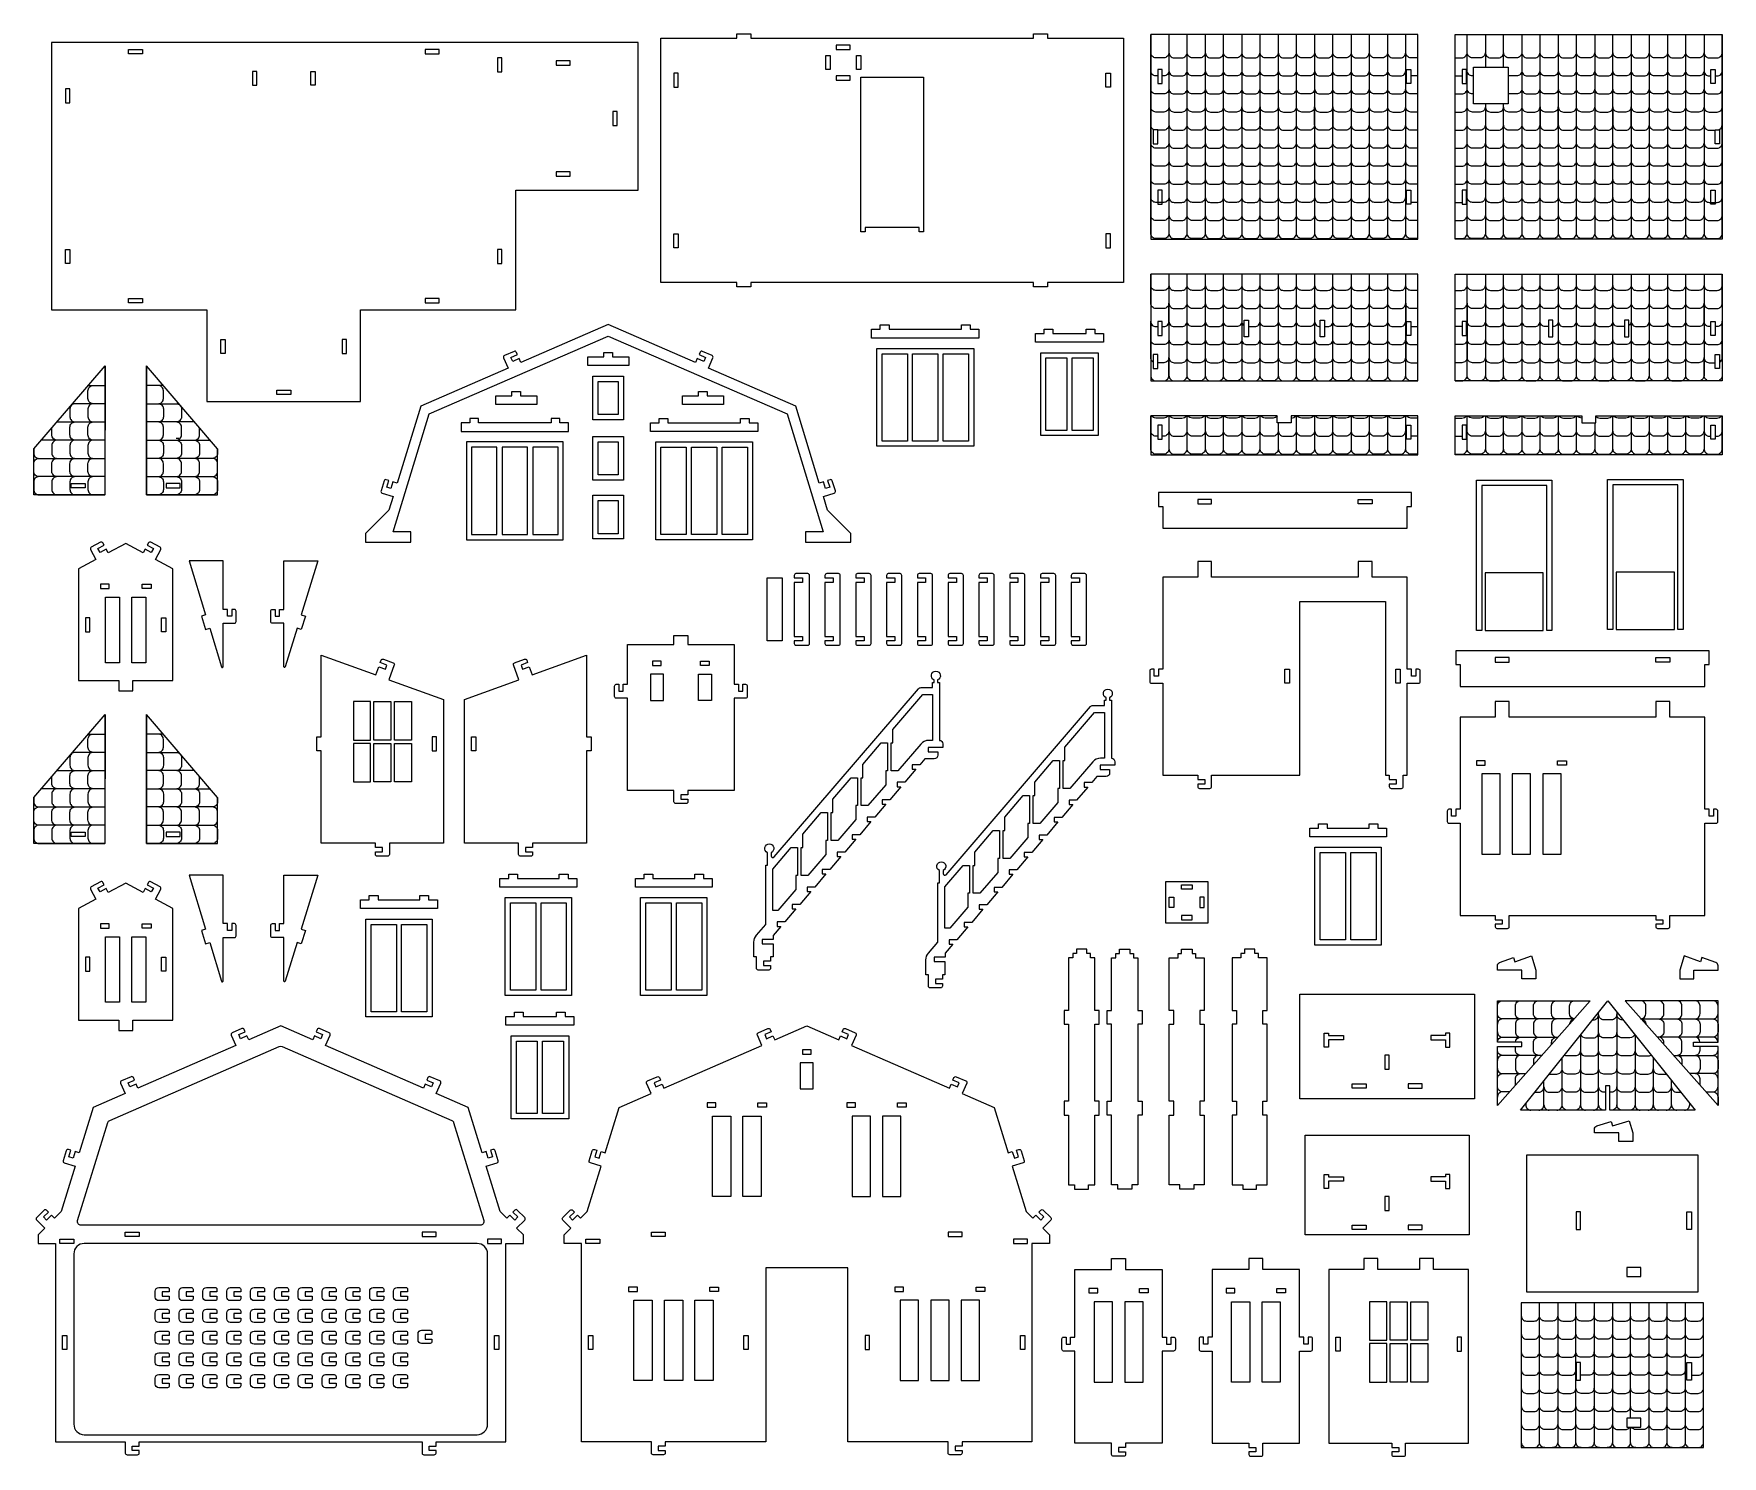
# Model space of a CAD drawing. Extents: x 73.4 to 121.7, y 2004.6 to 2045.3.
import ezdxf

# ---------------------------------------------------------------- set-up
doc = ezdxf.new("R2010")
doc.units = 0
doc.header["$MEASUREMENT"] = 0
doc.layers.add('LAYER1', color=18, linetype='CONTINUOUS')

msp = doc.modelspace()

# ---------------------------------------------------------------- linework, layer by layer
at = {"layer": 'LAYER1'}
for points in [[(90.703, 2045.098), (73.903, 2045.098), (73.903, 2037.448), (78.353, 2037.448), (78.353, 2034.823), (82.753, 2034.823), (82.753, 2037.448), (87.203, 2037.448), (87.203, 2040.873), (90.703, 2040.873)], [(93.526, 2045.224), (93.526, 2045.349), (93.926, 2045.349), (93.926, 2045.224), (102.026, 2045.224), (102.026, 2045.349), (102.426, 2045.349), (102.426, 2045.224), (104.601, 2045.224), (104.601, 2038.224), (102.426, 2038.224), (102.426, 2038.099), (102.026, 2038.099), (102.026, 2038.224), (93.926, 2038.224), (93.926, 2038.099), (93.526, 2038.099), (93.526, 2038.224), (91.351, 2038.224), (91.351, 2045.224)], [(96.776, 2044.899), (96.776, 2045.024), (96.376, 2045.024), (96.376, 2044.899)], [(113.031, 2045.324), (105.381, 2045.324), (105.381, 2039.467), (113.031, 2039.467)], [(114.1, 2045.324), (121.75, 2045.324), (121.75, 2039.467), (114.1, 2039.467)], [(76.103, 2044.773), (76.103, 2044.898), (76.503, 2044.898), (76.503, 2044.773)], [(85.003, 2044.773), (85.003, 2044.898), (84.603, 2044.898), (84.603, 2044.773)], [(86.678, 2044.261), (86.803, 2044.261), (86.803, 2044.661), (86.678, 2044.661)], [(88.753, 2044.448), (88.753, 2044.573), (88.353, 2044.573), (88.353, 2044.448)], [(96.076, 2044.724), (96.201, 2044.724), (96.201, 2044.324), (96.076, 2044.324)], [(96.951, 2044.724), (97.076, 2044.724), (97.076, 2044.324), (96.951, 2044.324)], [(79.653, 2044.273), (79.653, 2043.873), (79.778, 2043.873), (79.778, 2044.273)], [(81.453, 2044.273), (81.453, 2043.873), (81.328, 2043.873), (81.328, 2044.273)], [(91.851, 2044.224), (91.726, 2044.224), (91.726, 2043.824), (91.851, 2043.824)], [(96.776, 2044.024), (96.776, 2044.149), (96.376, 2044.149), (96.376, 2044.024)], [(97.201, 2039.805), (97.201, 2039.68), (97.076, 2039.68), (97.076, 2044.105), (98.876, 2044.105), (98.876, 2039.68), (98.751, 2039.68), (98.751, 2039.805)], [(104.101, 2044.224), (104.226, 2044.224), (104.226, 2043.824), (104.101, 2043.824)], [(105.581, 2043.924), (105.706, 2043.924), (105.706, 2044.324), (105.581, 2044.324)], [(112.831, 2043.924), (112.706, 2043.924), (112.706, 2044.324), (112.831, 2044.324)], [(114.3, 2043.924), (114.425, 2043.924), (114.425, 2044.324), (114.3, 2044.324)], [(115.621, 2043.345), (114.625, 2043.345), (114.625, 2044.397), (115.621, 2044.397)], [(121.55, 2043.924), (121.425, 2043.924), (121.425, 2044.324), (121.55, 2044.324)], [(74.428, 2043.773), (74.303, 2043.773), (74.303, 2043.373), (74.428, 2043.373)], [(89.978, 2042.723), (90.103, 2042.723), (90.103, 2043.123), (89.978, 2043.123)], [(105.456, 2042.196), (105.581, 2042.196), (105.581, 2042.596), (105.456, 2042.596)], [(121.675, 2042.196), (121.55, 2042.196), (121.55, 2042.596), (121.675, 2042.596)], [(88.753, 2041.273), (88.753, 2041.398), (88.353, 2041.398), (88.353, 2041.273)], [(105.581, 2040.467), (105.706, 2040.467), (105.706, 2040.867), (105.581, 2040.867)], [(112.831, 2040.467), (112.706, 2040.467), (112.706, 2040.867), (112.831, 2040.867)], [(114.3, 2040.467), (114.425, 2040.467), (114.425, 2040.867), (114.3, 2040.867)], [(121.55, 2040.467), (121.425, 2040.467), (121.425, 2040.867), (121.55, 2040.867)], [(91.851, 2039.224), (91.726, 2039.224), (91.726, 2039.624), (91.851, 2039.624)], [(104.101, 2039.224), (104.226, 2039.224), (104.226, 2039.624), (104.101, 2039.624)], [(74.428, 2038.773), (74.303, 2038.773), (74.303, 2039.173), (74.428, 2039.173)], [(86.678, 2038.773), (86.803, 2038.773), (86.803, 2039.173), (86.678, 2039.173)], [(113.031, 2038.467), (105.381, 2038.467), (105.381, 2035.412), (113.031, 2035.412)], [(114.1, 2038.467), (121.75, 2038.467), (121.75, 2035.412), (114.1, 2035.412)], [(76.103, 2037.648), (76.103, 2037.773), (76.503, 2037.773), (76.503, 2037.648)], [(85.003, 2037.648), (85.003, 2037.773), (84.603, 2037.773), (84.603, 2037.648)], [(99.962, 2036.887), (99.962, 2037.012), (100.212, 2037.012), (100.212, 2036.887), (100.462, 2036.887), (100.462, 2036.637), (97.387, 2036.637), (97.387, 2036.887), (97.637, 2036.887), (97.637, 2037.012), (97.887, 2037.012), (97.887, 2036.887)], [(103.531, 2036.767), (103.531, 2036.892), (103.781, 2036.892), (103.781, 2036.767), (104.031, 2036.767), (104.031, 2036.517), (102.081, 2036.517), (102.081, 2036.767), (102.331, 2036.767), (102.331, 2036.892), (102.581, 2036.892), (102.581, 2036.767)], [(105.581, 2036.711), (105.706, 2036.711), (105.706, 2037.111), (105.581, 2037.111)], [(108.056, 2037.148), (108.181, 2037.148), (108.181, 2036.672), (108.056, 2036.672)], [(110.231, 2037.148), (110.356, 2037.148), (110.356, 2036.672), (110.231, 2036.672)], [(112.831, 2036.711), (112.706, 2036.711), (112.706, 2037.111), (112.831, 2037.111)], [(114.3, 2036.711), (114.425, 2036.711), (114.425, 2037.111), (114.3, 2037.111)], [(116.9, 2037.148), (116.775, 2037.148), (116.775, 2036.672), (116.9, 2036.672)], [(119.075, 2037.148), (118.95, 2037.148), (118.95, 2036.672), (119.075, 2036.672)], [(121.55, 2036.711), (121.425, 2036.711), (121.425, 2037.111), (121.55, 2037.111)], [(78.753, 2036.598), (78.878, 2036.598), (78.878, 2036.198), (78.753, 2036.198)], [(82.353, 2036.598), (82.228, 2036.598), (82.228, 2036.198), (82.353, 2036.198)], [(100.312, 2033.537), (97.537, 2033.537), (97.537, 2036.337), (100.312, 2036.337)], [(89.72, 2036.221), (89.97, 2036.221), (89.97, 2036.096), (90.433, 2036.096), (90.433, 2035.846), (89.258, 2035.846), (89.258, 2036.096), (89.72, 2036.096)], [(98.412, 2033.687), (97.687, 2033.687), (97.687, 2036.187), (98.412, 2036.187)], [(99.287, 2033.687), (98.562, 2033.687), (98.562, 2036.187), (99.287, 2036.187)], [(99.437, 2036.187), (100.162, 2036.187), (100.162, 2033.687), (99.437, 2033.687)], [(103.881, 2033.842), (102.231, 2033.842), (102.231, 2036.217), (103.881, 2036.217)], [(102.981, 2033.992), (102.381, 2033.992), (102.381, 2036.067), (102.981, 2036.067)], [(103.131, 2036.067), (103.731, 2036.067), (103.731, 2033.992), (103.131, 2033.992)], [(105.456, 2035.767), (105.581, 2035.767), (105.581, 2036.167), (105.456, 2036.167)], [(121.675, 2035.767), (121.55, 2035.767), (121.55, 2036.167), (121.675, 2036.167)], [(90.283, 2034.296), (89.408, 2034.296), (89.408, 2035.546), (90.283, 2035.546)], [(89.558, 2035.396), (90.133, 2035.396), (90.133, 2034.446), (89.558, 2034.446)], [(80.353, 2035.023), (80.353, 2035.148), (80.753, 2035.148), (80.753, 2035.023)], [(87.085, 2035.105), (87.335, 2035.105), (87.335, 2034.98), (87.798, 2034.98), (87.798, 2034.73), (86.623, 2034.73), (86.623, 2034.98), (87.085, 2034.98)], [(92.43, 2035.105), (92.68, 2035.105), (92.68, 2034.98), (93.143, 2034.98), (93.143, 2034.73), (91.968, 2034.73), (91.968, 2034.98), (92.43, 2034.98)], [(109.406, 2034.412), (109.406, 2034.212), (109.006, 2034.212), (109.006, 2034.412), (105.381, 2034.412), (105.381, 2033.293), (113.031, 2033.293), (113.031, 2034.412)], [(118.125, 2034.412), (121.75, 2034.412), (121.75, 2033.293), (114.1, 2033.293), (114.1, 2034.412), (117.725, 2034.412), (117.725, 2034.212), (118.125, 2034.212)], [(86.133, 2034.21), (86.133, 2034.335), (85.883, 2034.335), (85.883, 2034.21), (85.633, 2034.21), (85.633, 2033.96), (88.708, 2033.96), (88.708, 2034.21), (88.458, 2034.21), (88.458, 2034.335), (88.208, 2034.335), (88.208, 2034.21)], [(93.63, 2034.21), (93.63, 2034.335), (93.88, 2034.335), (93.88, 2034.21), (94.13, 2034.21), (94.13, 2033.96), (91.055, 2033.96), (91.055, 2034.21), (91.305, 2034.21), (91.305, 2034.335), (91.555, 2034.335), (91.555, 2034.21)], [(105.581, 2033.741), (105.706, 2033.741), (105.706, 2034.141), (105.581, 2034.141)], [(112.831, 2033.741), (112.706, 2033.741), (112.706, 2034.141), (112.831, 2034.141)], [(114.3, 2033.741), (114.425, 2033.741), (114.425, 2034.141), (114.3, 2034.141)], [(121.55, 2033.741), (121.425, 2033.741), (121.425, 2034.141), (121.55, 2034.141)], [(85.783, 2030.86), (88.558, 2030.86), (88.558, 2033.66), (85.783, 2033.66)], [(86.658, 2033.51), (85.933, 2033.51), (85.933, 2031.01), (86.658, 2031.01)], [(86.808, 2031.01), (87.533, 2031.01), (87.533, 2033.51), (86.808, 2033.51)], [(87.683, 2031.01), (88.408, 2031.01), (88.408, 2033.51), (87.683, 2033.51)], [(90.283, 2032.567), (89.408, 2032.567), (89.408, 2033.817), (90.283, 2033.817)], [(89.558, 2033.667), (90.133, 2033.667), (90.133, 2032.717), (89.558, 2032.717)], [(93.98, 2030.86), (91.205, 2030.86), (91.205, 2033.66), (93.98, 2033.66)], [(92.08, 2031.01), (91.355, 2031.01), (91.355, 2033.51), (92.08, 2033.51)], [(92.955, 2031.01), (92.23, 2031.01), (92.23, 2033.51), (92.955, 2033.51)], [(93.105, 2033.51), (93.83, 2033.51), (93.83, 2031.01), (93.105, 2031.01)], [(74.467, 2032.346), (74.467, 2032.471), (74.867, 2032.471), (74.867, 2032.346)], [(77.584, 2032.346), (77.584, 2032.471), (77.184, 2032.471), (77.184, 2032.346)], [(116.724, 2028.265), (116.724, 2032.415), (114.862, 2032.415), (114.862, 2028.265), (114.712, 2028.265), (114.712, 2032.565), (116.874, 2032.565), (116.874, 2028.265)], [(120.478, 2028.286), (120.478, 2032.436), (118.615, 2032.436), (118.615, 2028.286), (118.465, 2028.286), (118.465, 2032.586), (120.628, 2032.586), (120.628, 2028.286)], [(90.283, 2030.884), (89.408, 2030.884), (89.408, 2032.134), (90.283, 2032.134)], [(89.558, 2031.984), (90.133, 2031.984), (90.133, 2031.034), (89.558, 2031.034)], [(105.727, 2031.813), (105.727, 2031.188), (112.727, 2031.188), (112.727, 2031.813), (112.852, 2031.813), (112.852, 2032.213), (105.602, 2032.213), (105.602, 2031.813)], [(107.127, 2031.888), (107.127, 2032.013), (106.727, 2032.013), (106.727, 2031.888)], [(111.327, 2031.888), (111.327, 2032.013), (111.727, 2032.013), (111.727, 2031.888)], [(75.301, 2029.464), (75.551, 2029.464), (75.551, 2029.589), (75.301, 2029.589)], [(76.751, 2029.464), (76.501, 2029.464), (76.501, 2029.589), (76.751, 2029.589)], [(94.831, 2027.966), (94.394, 2027.966), (94.394, 2029.766), (94.831, 2029.766)], [(114.962, 2028.265), (116.624, 2028.265), (116.624, 2029.915), (114.962, 2029.915)], [(118.715, 2028.286), (120.378, 2028.286), (120.378, 2029.936), (118.715, 2029.936)], [(75.851, 2027.339), (75.451, 2027.339), (75.451, 2029.214), (75.851, 2029.214)], [(76.601, 2027.339), (76.201, 2027.339), (76.201, 2029.214), (76.601, 2029.214)], [(75.001, 2028.627), (74.876, 2028.627), (74.876, 2028.227), (75.001, 2028.227)], [(77.051, 2028.627), (77.176, 2028.627), (77.176, 2028.227), (77.051, 2028.227)], [(114.249, 2027.284), (114.249, 2026.659), (121.249, 2026.659), (121.249, 2027.284), (121.374, 2027.284), (121.374, 2027.684), (114.124, 2027.684), (114.124, 2027.284)], [(91.114, 2027.258), (91.364, 2027.258), (91.364, 2027.383), (91.114, 2027.383)], [(92.739, 2027.258), (92.489, 2027.258), (92.489, 2027.383), (92.739, 2027.383)], [(109.227, 2027.153), (109.352, 2027.153), (109.352, 2026.753), (109.227, 2026.753)], [(112.402, 2027.153), (112.527, 2027.153), (112.527, 2026.753), (112.402, 2026.753)], [(115.649, 2027.359), (115.649, 2027.484), (115.249, 2027.484), (115.249, 2027.359)], [(119.849, 2027.359), (119.849, 2027.484), (120.249, 2027.484), (120.249, 2027.359)], [(91.052, 2026.258), (91.427, 2026.258), (91.427, 2027.008), (91.052, 2027.008)], [(92.802, 2026.258), (92.427, 2026.258), (92.427, 2027.008), (92.802, 2027.008)], [(83.033, 2026.225), (82.546, 2026.225), (82.546, 2025.125), (83.033, 2025.125)], [(83.621, 2025.125), (83.133, 2025.125), (83.133, 2026.225), (83.621, 2026.225)], [(83.721, 2026.225), (84.208, 2026.225), (84.208, 2025.125), (83.721, 2025.125)], [(84.927, 2025.213), (84.802, 2025.213), (84.802, 2024.813), (84.927, 2024.813)], [(85.927, 2025.213), (86.052, 2025.213), (86.052, 2024.813), (85.927, 2024.813)], [(83.033, 2025.025), (82.546, 2025.025), (82.546, 2023.925), (83.033, 2023.925)], [(83.621, 2023.925), (83.133, 2023.925), (83.133, 2025.025), (83.621, 2025.025)], [(83.721, 2025.025), (84.208, 2025.025), (84.208, 2023.925), (83.721, 2023.925)], [(97.666, 2025.047), (97.845, 2025.047), (97.845, 2024.247), (97.795, 2024.247), (97.795, 2023.847), (97.28, 2023.247), (97.086, 2023.247), (97.086, 2024.047), (97.136, 2024.047), (97.136, 2024.429)], [(102.591, 2024.536), (102.77, 2024.536), (102.77, 2023.736), (102.72, 2023.736), (102.72, 2023.336), (102.205, 2022.736), (102.011, 2022.736), (102.011, 2023.536), (102.061, 2023.536), (102.061, 2023.919)], [(114.711, 2024.405), (114.961, 2024.405), (114.961, 2024.53), (114.711, 2024.53)], [(117.286, 2024.405), (117.036, 2024.405), (117.036, 2024.53), (117.286, 2024.53)], [(96.807, 2024.047), (96.986, 2024.047), (96.986, 2023.247), (96.936, 2023.247), (96.936, 2022.847), (96.421, 2022.247), (96.227, 2022.247), (96.227, 2023.047), (96.277, 2023.047), (96.277, 2023.429)], [(114.861, 2021.855), (115.386, 2021.855), (115.386, 2024.155), (114.861, 2024.155)], [(115.736, 2021.855), (116.261, 2021.855), (116.261, 2024.155), (115.736, 2024.155)], [(116.611, 2021.855), (117.136, 2021.855), (117.136, 2024.155), (116.611, 2024.155)], [(101.732, 2023.536), (101.911, 2023.536), (101.911, 2022.736), (101.861, 2022.736), (101.861, 2022.336), (101.346, 2021.736), (101.152, 2021.736), (101.152, 2022.536), (101.202, 2022.536), (101.202, 2022.919)], [(95.948, 2023.047), (96.127, 2023.047), (96.127, 2022.247), (96.077, 2022.247), (96.077, 2021.847), (95.562, 2021.247), (95.368, 2021.247), (95.368, 2022.047), (95.418, 2022.047), (95.418, 2022.429)], [(74.467, 2022.364), (74.467, 2022.489), (74.867, 2022.489), (74.867, 2022.364)], [(77.584, 2022.364), (77.584, 2022.489), (77.184, 2022.489), (77.184, 2022.364)], [(100.873, 2022.536), (101.052, 2022.536), (101.052, 2021.736), (101.002, 2021.736), (101.002, 2021.336), (100.487, 2020.736), (100.293, 2020.736), (100.293, 2021.536), (100.343, 2021.536), (100.343, 2021.919)], [(111.635, 2022.603), (111.635, 2022.728), (111.885, 2022.728), (111.885, 2022.603), (112.135, 2022.603), (112.135, 2022.353), (109.935, 2022.353), (109.935, 2022.603), (110.185, 2022.603), (110.185, 2022.728), (110.435, 2022.728), (110.435, 2022.603)], [(95.089, 2022.047), (95.268, 2022.047), (95.268, 2021.247), (95.218, 2021.247), (95.218, 2020.847), (94.702, 2020.247), (94.559, 2020.247), (94.559, 2021.429)], [(111.985, 2019.253), (110.085, 2019.253), (110.085, 2022.053), (111.985, 2022.053)], [(110.96, 2019.403), (110.235, 2019.403), (110.235, 2021.903), (110.96, 2021.903)], [(111.11, 2021.903), (111.835, 2021.903), (111.835, 2019.403), (111.11, 2019.403)], [(100.014, 2021.536), (100.193, 2021.536), (100.193, 2020.736), (100.143, 2020.736), (100.143, 2020.336), (99.628, 2019.736), (99.484, 2019.736), (99.484, 2020.919)], [(88.445, 2021.163), (88.445, 2021.288), (88.695, 2021.288), (88.695, 2021.163), (88.945, 2021.163), (88.945, 2020.913), (86.745, 2020.913), (86.745, 2021.163), (86.995, 2021.163), (86.995, 2021.288), (87.245, 2021.288), (87.245, 2021.163)], [(92.324, 2021.163), (92.324, 2021.288), (92.574, 2021.288), (92.574, 2021.163), (92.824, 2021.163), (92.824, 2020.913), (90.624, 2020.913), (90.624, 2021.163), (90.874, 2021.163), (90.874, 2021.288), (91.124, 2021.288), (91.124, 2021.163)], [(107.015, 2019.877), (105.815, 2019.877), (105.815, 2021.077), (107.015, 2021.077)], [(106.265, 2020.977), (106.565, 2020.977), (106.565, 2020.852), (106.265, 2020.852)], [(84.452, 2020.547), (84.452, 2020.672), (84.702, 2020.672), (84.702, 2020.547), (84.952, 2020.547), (84.952, 2020.297), (82.752, 2020.297), (82.752, 2020.547), (83.002, 2020.547), (83.002, 2020.672), (83.252, 2020.672), (83.252, 2020.547)], [(88.795, 2017.813), (86.895, 2017.813), (86.895, 2020.613), (88.795, 2020.613)], [(87.77, 2017.963), (87.045, 2017.963), (87.045, 2020.463), (87.77, 2020.463)], [(87.92, 2020.463), (88.645, 2020.463), (88.645, 2017.963), (87.92, 2017.963)], [(92.674, 2017.813), (90.774, 2017.813), (90.774, 2020.613), (92.674, 2020.613)], [(91.649, 2017.963), (90.924, 2017.963), (90.924, 2020.463), (91.649, 2020.463)], [(91.799, 2020.463), (92.524, 2020.463), (92.524, 2017.963), (91.799, 2017.963)], [(105.915, 2020.327), (105.915, 2020.627), (106.04, 2020.627), (106.04, 2020.327)], [(106.915, 2020.327), (106.915, 2020.627), (106.79, 2020.627), (106.79, 2020.327)], [(75.301, 2019.741), (75.551, 2019.741), (75.551, 2019.866), (75.301, 2019.866)], [(76.751, 2019.741), (76.501, 2019.741), (76.501, 2019.866), (76.751, 2019.866)], [(84.802, 2017.197), (82.902, 2017.197), (82.902, 2019.997), (84.802, 2019.997)], [(106.265, 2019.977), (106.565, 2019.977), (106.565, 2020.102), (106.265, 2020.102)], [(75.851, 2017.616), (75.451, 2017.616), (75.451, 2019.491), (75.851, 2019.491)], [(76.601, 2017.616), (76.201, 2017.616), (76.201, 2019.491), (76.601, 2019.491)], [(83.777, 2017.347), (83.052, 2017.347), (83.052, 2019.847), (83.777, 2019.847)], [(83.927, 2019.847), (84.652, 2019.847), (84.652, 2017.347), (83.927, 2017.347)], [(75.001, 2018.904), (74.876, 2018.904), (74.876, 2018.504), (75.001, 2018.504)], [(77.051, 2018.904), (77.176, 2018.904), (77.176, 2018.504), (77.051, 2018.504)], [(103.778, 2014.785), (103.778, 2016.985), (103.903, 2016.985), (103.903, 2017.385), (103.778, 2017.385), (103.778, 2018.885), (103.653, 2018.885), (103.653, 2019.01), (103.553, 2019.01), (103.553, 2019.135), (103.253, 2019.135), (103.253, 2019.01), (103.153, 2019.01), (103.153, 2018.885), (103.028, 2018.885), (103.028, 2017.385), (102.903, 2017.385), (102.903, 2016.985), (103.028, 2016.985), (103.028, 2014.785), (102.903, 2014.785), (102.903, 2014.385), (103.028, 2014.385), (103.028, 2012.385), (103.203, 2012.385), (103.203, 2012.26), (103.603, 2012.26), (103.603, 2012.385), (103.778, 2012.385), (103.778, 2014.385), (103.903, 2014.385), (103.903, 2014.785)], [(104.262, 2014.785), (104.262, 2016.985), (104.137, 2016.985), (104.137, 2017.385), (104.262, 2017.385), (104.262, 2018.885), (104.387, 2018.885), (104.387, 2019.01), (104.487, 2019.01), (104.487, 2019.135), (104.787, 2019.135), (104.787, 2019.01), (104.887, 2019.01), (104.887, 2018.885), (105.012, 2018.885), (105.012, 2017.385), (105.137, 2017.385), (105.137, 2016.985), (105.012, 2016.985), (105.012, 2014.785), (105.137, 2014.785), (105.137, 2014.385), (105.012, 2014.385), (105.012, 2012.385), (104.837, 2012.385), (104.837, 2012.26), (104.437, 2012.26), (104.437, 2012.385), (104.262, 2012.385), (104.262, 2014.385), (104.137, 2014.385), (104.137, 2014.785)], [(106.915, 2017.385), (106.79, 2017.385), (106.79, 2016.985), (106.915, 2016.985), (106.915, 2014.785), (106.79, 2014.785), (106.79, 2014.385), (106.915, 2014.385), (106.915, 2012.385), (106.615, 2012.385), (106.615, 2012.26), (106.215, 2012.26), (106.215, 2012.385), (105.915, 2012.385), (105.915, 2014.385), (106.04, 2014.385), (106.04, 2014.785), (105.915, 2014.785), (105.915, 2016.985), (106.04, 2016.985), (106.04, 2017.385), (105.915, 2017.385), (105.915, 2018.885), (106.165, 2018.885), (106.165, 2019.01), (106.265, 2019.01), (106.265, 2019.135), (106.565, 2019.135), (106.565, 2019.01), (106.665, 2019.01), (106.665, 2018.885), (106.915, 2018.885)], [(107.716, 2017.385), (107.841, 2017.385), (107.841, 2016.985), (107.716, 2016.985), (107.716, 2014.785), (107.841, 2014.785), (107.841, 2014.385), (107.716, 2014.385), (107.716, 2012.385), (108.016, 2012.385), (108.016, 2012.26), (108.416, 2012.26), (108.416, 2012.385), (108.716, 2012.385), (108.716, 2014.385), (108.591, 2014.385), (108.591, 2014.785), (108.716, 2014.785), (108.716, 2016.985), (108.591, 2016.985), (108.591, 2017.385), (108.716, 2017.385), (108.716, 2018.885), (108.466, 2018.885), (108.466, 2019.01), (108.366, 2019.01), (108.366, 2019.135), (108.066, 2019.135), (108.066, 2019.01), (107.966, 2019.01), (107.966, 2018.885), (107.716, 2018.885)], [(109.652, 2017.852), (114.652, 2017.852), (114.652, 2014.852), (109.652, 2014.852)], [(115.309, 2016.349), (116.009, 2016.349), (116.009, 2016.474), (115.309, 2016.474), (115.309, 2017.661), (117.97, 2017.661), (115.309, 2014.661)], [(115.97, 2014.527), (118.47, 2017.661), (120.97, 2014.527), (118.532, 2014.527), (118.532, 2015.227), (118.407, 2015.227), (118.407, 2014.527)], [(121.63, 2016.349), (120.93, 2016.349), (120.93, 2016.474), (121.63, 2016.474), (121.63, 2017.661), (118.97, 2017.661), (121.63, 2014.661)], [(88.364, 2017.206), (88.364, 2017.331), (88.614, 2017.331), (88.614, 2017.206), (88.864, 2017.206), (88.864, 2016.956), (86.914, 2016.956), (86.914, 2017.206), (87.164, 2017.206), (87.164, 2017.331), (87.414, 2017.331), (87.414, 2017.206)], [(88.714, 2014.281), (87.064, 2014.281), (87.064, 2016.656), (88.714, 2016.656)], [(87.814, 2014.431), (87.214, 2014.431), (87.214, 2016.506), (87.814, 2016.506)], [(87.964, 2016.506), (88.564, 2016.506), (88.564, 2014.431), (87.964, 2014.431)], [(110.477, 2016.664), (110.9, 2016.664), (110.9, 2016.539), (110.477, 2016.539), (110.477, 2016.327), (110.352, 2016.327), (110.352, 2016.727), (110.477, 2016.727)], [(113.827, 2016.664), (113.404, 2016.664), (113.404, 2016.539), (113.827, 2016.539), (113.827, 2016.327), (113.952, 2016.327), (113.952, 2016.727), (113.827, 2016.727)], [(95.405, 2016.134), (95.655, 2016.134), (95.655, 2016.259), (95.405, 2016.259)], [(112.214, 2016.1), (112.089, 2016.1), (112.089, 2015.7), (112.214, 2015.7)], [(95.342, 2015.134), (95.717, 2015.134), (95.717, 2015.884), (95.342, 2015.884)], [(111.152, 2015.152), (111.152, 2015.277), (111.552, 2015.277), (111.552, 2015.152)], [(113.152, 2015.152), (113.152, 2015.277), (112.752, 2015.277), (112.752, 2015.152)], [(92.68, 2014.609), (92.93, 2014.609), (92.93, 2014.734), (92.68, 2014.734)], [(94.38, 2014.609), (94.13, 2014.609), (94.13, 2014.734), (94.38, 2014.734)], [(96.68, 2014.609), (96.93, 2014.609), (96.93, 2014.734), (96.68, 2014.734)], [(98.38, 2014.609), (98.13, 2014.609), (98.13, 2014.734), (98.38, 2014.734)], [(93.355, 2012.059), (92.83, 2012.059), (92.83, 2014.359), (93.355, 2014.359)], [(94.23, 2012.059), (93.705, 2012.059), (93.705, 2014.359), (94.23, 2014.359)], [(96.83, 2012.059), (97.355, 2012.059), (97.355, 2014.359), (96.83, 2014.359)], [(97.705, 2012.059), (98.23, 2012.059), (98.23, 2014.359), (97.705, 2014.359)], [(109.802, 2013.808), (114.502, 2013.808), (114.502, 2010.958), (109.802, 2010.958)], [(121.065, 2013.239), (116.144, 2013.239), (116.144, 2009.329), (121.065, 2009.329)], [(110.477, 2012.62), (110.9, 2012.62), (110.9, 2012.495), (110.477, 2012.495), (110.477, 2012.283), (110.352, 2012.283), (110.352, 2012.683), (110.477, 2012.683)], [(113.827, 2012.62), (113.404, 2012.62), (113.404, 2012.495), (113.827, 2012.495), (113.827, 2012.283), (113.952, 2012.283), (113.952, 2012.683), (113.827, 2012.683)], [(112.214, 2012.056), (112.089, 2012.056), (112.089, 2011.656), (112.214, 2011.656)], [(111.152, 2011.108), (111.152, 2011.233), (111.552, 2011.233), (111.552, 2011.108)], [(113.152, 2011.108), (113.152, 2011.233), (112.752, 2011.233), (112.752, 2011.108)], [(117.69, 2011.612), (117.565, 2011.612), (117.565, 2011.112), (117.69, 2011.112)], [(120.74, 2011.612), (120.865, 2011.612), (120.865, 2011.112), (120.74, 2011.112)], [(74.14, 2010.709), (74.14, 2010.834), (74.54, 2010.834), (74.54, 2010.709)], [(76.015, 2010.909), (76.015, 2011.034), (76.415, 2011.034), (76.415, 2010.909)], [(84.915, 2010.909), (84.915, 2011.034), (84.515, 2011.034), (84.515, 2010.909)], [(86.79, 2010.709), (86.79, 2010.834), (86.39, 2010.834), (86.39, 2010.709)], [(89.205, 2010.709), (89.205, 2010.834), (89.605, 2010.834), (89.605, 2010.709)], [(91.08, 2010.909), (91.08, 2011.034), (91.48, 2011.034), (91.48, 2010.909)], [(99.98, 2010.909), (99.98, 2011.034), (99.58, 2011.034), (99.58, 2010.909)], [(101.855, 2010.709), (101.855, 2010.834), (101.455, 2010.834), (101.455, 2010.709)], [(119.015, 2009.764), (119.415, 2009.764), (119.415, 2010.018), (119.015, 2010.018)], [(90.43, 2009.334), (90.68, 2009.334), (90.68, 2009.459), (90.43, 2009.459)], [(93.005, 2009.334), (92.755, 2009.334), (92.755, 2009.459), (93.005, 2009.459)], [(98.055, 2009.334), (98.305, 2009.334), (98.305, 2009.459), (98.055, 2009.459)], [(100.63, 2009.334), (100.38, 2009.334), (100.38, 2009.459), (100.63, 2009.459)], [(103.613, 2009.292), (103.863, 2009.292), (103.863, 2009.417), (103.613, 2009.417)], [(105.313, 2009.292), (105.063, 2009.292), (105.063, 2009.417), (105.313, 2009.417)], [(107.544, 2009.292), (107.794, 2009.292), (107.794, 2009.417), (107.544, 2009.417)], [(109.244, 2009.292), (108.994, 2009.292), (108.994, 2009.417), (109.244, 2009.417)], [(91.105, 2006.784), (90.58, 2006.784), (90.58, 2009.084), (91.105, 2009.084)], [(91.98, 2006.784), (91.455, 2006.784), (91.455, 2009.084), (91.98, 2009.084)], [(92.855, 2006.784), (92.33, 2006.784), (92.33, 2009.084), (92.855, 2009.084)], [(98.205, 2006.784), (98.73, 2006.784), (98.73, 2009.084), (98.205, 2009.084)], [(99.08, 2006.784), (99.605, 2006.784), (99.605, 2009.084), (99.08, 2009.084)], [(99.955, 2006.784), (100.48, 2006.784), (100.48, 2009.084), (99.955, 2009.084)], [(103.763, 2006.742), (104.288, 2006.742), (104.288, 2009.042), (103.763, 2009.042)], [(104.638, 2006.742), (105.163, 2006.742), (105.163, 2009.042), (104.638, 2009.042)], [(108.219, 2006.742), (107.694, 2006.742), (107.694, 2009.042), (108.219, 2009.042)], [(109.094, 2006.742), (108.569, 2006.742), (108.569, 2009.042), (109.094, 2009.042)], [(112.14, 2009.042), (111.652, 2009.042), (111.652, 2007.942), (112.14, 2007.942)], [(112.727, 2007.942), (112.24, 2007.942), (112.24, 2009.042), (112.727, 2009.042)], [(112.827, 2009.042), (113.315, 2009.042), (113.315, 2007.942), (112.827, 2007.942)], [(115.994, 2004.864), (121.215, 2004.864), (121.215, 2009.014), (115.994, 2009.014)], [(74.215, 2008.071), (74.34, 2008.071), (74.34, 2007.671), (74.215, 2007.671)], [(86.59, 2008.071), (86.715, 2008.071), (86.715, 2007.671), (86.59, 2007.671)], [(89.28, 2008.071), (89.405, 2008.071), (89.405, 2007.671), (89.28, 2007.671)], [(93.73, 2008.071), (93.855, 2008.071), (93.855, 2007.671), (93.73, 2007.671)], [(97.33, 2008.071), (97.205, 2008.071), (97.205, 2007.671), (97.33, 2007.671)], [(101.655, 2008.071), (101.78, 2008.071), (101.78, 2007.671), (101.655, 2007.671)], [(110.683, 2008.03), (110.808, 2008.03), (110.808, 2007.63), (110.683, 2007.63)], [(112.14, 2007.842), (111.652, 2007.842), (111.652, 2006.742), (112.14, 2006.742)], [(112.727, 2006.742), (112.24, 2006.742), (112.24, 2007.842), (112.727, 2007.842)], [(112.827, 2007.842), (113.315, 2007.842), (113.315, 2006.742), (112.827, 2006.742)], [(114.283, 2008.03), (114.158, 2008.03), (114.158, 2007.63), (114.283, 2007.63)], [(117.69, 2007.298), (117.565, 2007.298), (117.565, 2006.798), (117.69, 2006.798)], [(120.74, 2007.298), (120.865, 2007.298), (120.865, 2006.798), (120.74, 2006.798)], [(119.015, 2005.45), (119.415, 2005.45), (119.415, 2005.704), (119.015, 2005.704)]]:
    msp.add_lwpolyline(points, close=True, dxfattribs=at)
for points in [[(105.903, 2045.324), (105.903, 2044.81, -0.414214), (105.753, 2044.66), (105.531, 2044.66, -0.414214), (105.381, 2044.81), (105.381, 2045.324)], [(105.903, 2045.324), (105.903, 2044.81, 0.414214), (106.053, 2044.66), (106.275, 2044.66, 0.414214), (106.425, 2044.81), (106.425, 2045.324)], [(106.946, 2045.324), (106.946, 2044.81, -0.414214), (106.796, 2044.66), (106.575, 2044.66, -0.414214), (106.425, 2044.81), (106.425, 2045.324)], [(106.946, 2045.324), (106.946, 2044.81, 0.414214), (107.096, 2044.66), (107.318, 2044.66, 0.414214), (107.468, 2044.81), (107.468, 2045.324)], [(107.99, 2045.324), (107.99, 2044.81, -0.414214), (107.84, 2044.66), (107.618, 2044.66, -0.414214), (107.468, 2044.81), (107.468, 2045.324)], [(107.99, 2045.324), (107.99, 2044.81, 0.414214), (108.14, 2044.66), (108.362, 2044.66, 0.414214), (108.512, 2044.81), (108.512, 2045.324)], [(109.034, 2045.324), (109.034, 2044.81, -0.414214), (108.884, 2044.66), (108.662, 2044.66, -0.414214), (108.512, 2044.81), (108.512, 2045.324)], [(109.034, 2045.324), (109.034, 2044.81, 0.414214), (109.184, 2044.66), (109.406, 2044.66, 0.414214), (109.556, 2044.81), (109.556, 2045.324)], [(110.077, 2045.324), (110.077, 2044.81, -0.414214), (109.927, 2044.66), (109.706, 2044.66, -0.414214), (109.556, 2044.81), (109.556, 2045.324)], [(110.077, 2045.324), (110.077, 2044.81, 0.414214), (110.227, 2044.66), (110.449, 2044.66, 0.414214), (110.599, 2044.81), (110.599, 2045.324)], [(111.121, 2045.324), (111.121, 2044.81, -0.414214), (110.971, 2044.66), (110.749, 2044.66, -0.414214), (110.599, 2044.81), (110.599, 2045.324)], [(111.121, 2045.324), (111.121, 2044.81, 0.414214), (111.271, 2044.66), (111.493, 2044.66, 0.414214), (111.643, 2044.81), (111.643, 2045.324)], [(112.165, 2045.324), (112.165, 2044.81, -0.414214), (112.015, 2044.66), (111.793, 2044.66, -0.414214), (111.643, 2044.81), (111.643, 2045.324)], [(112.165, 2045.324), (112.165, 2044.81, 0.414214), (112.315, 2044.66), (112.536, 2044.66, 0.414214), (112.686, 2044.81), (112.686, 2045.324)], [(113.031, 2044.66), (112.836, 2044.66, -0.414214), (112.686, 2044.81), (112.686, 2045.324)], [(114.1, 2044.66), (114.294, 2044.66, 0.414214), (114.444, 2044.81), (114.444, 2045.324)], [(114.966, 2045.324), (114.966, 2044.81, -0.414214), (114.816, 2044.66), (114.594, 2044.66, -0.414214), (114.444, 2044.81), (114.444, 2045.324)], [(114.966, 2045.324), (114.966, 2044.81, 0.414214), (115.116, 2044.66), (115.338, 2044.66, 0.414214), (115.488, 2044.81), (115.488, 2045.324)], [(116.01, 2045.324), (116.01, 2044.81, -0.414214), (115.86, 2044.66), (115.638, 2044.66, -0.414214), (115.488, 2044.81), (115.488, 2045.324)], [(116.01, 2045.324), (116.01, 2044.81, 0.414214), (116.16, 2044.66), (116.381, 2044.66, 0.414214), (116.531, 2044.81), (116.531, 2045.324)], [(117.053, 2045.324), (117.053, 2044.81, -0.414214), (116.903, 2044.66), (116.681, 2044.66, -0.414214), (116.531, 2044.81), (116.531, 2045.324)], [(117.053, 2045.324), (117.053, 2044.81, 0.414214), (117.203, 2044.66), (117.425, 2044.66, 0.414214), (117.575, 2044.81), (117.575, 2045.324)], [(118.097, 2045.324), (118.097, 2044.81, -0.414214), (117.947, 2044.66), (117.725, 2044.66, -0.414214), (117.575, 2044.81), (117.575, 2045.324)], [(118.097, 2045.324), (118.097, 2044.81, 0.414214), (118.247, 2044.66), (118.469, 2044.66, 0.414214), (118.619, 2044.81), (118.619, 2045.324)], [(119.141, 2045.324), (119.141, 2044.81, -0.414214), (118.991, 2044.66), (118.769, 2044.66, -0.414214), (118.619, 2044.81), (118.619, 2045.324)], [(119.141, 2045.324), (119.141, 2044.81, 0.414214), (119.291, 2044.66), (119.512, 2044.66, 0.414214), (119.662, 2044.81), (119.662, 2045.324)], [(120.184, 2045.324), (120.184, 2044.81, -0.414214), (120.034, 2044.66), (119.812, 2044.66, -0.414214), (119.662, 2044.81), (119.662, 2045.324)], [(120.184, 2045.324), (120.184, 2044.81, 0.414214), (120.334, 2044.66), (120.556, 2044.66, 0.414214), (120.706, 2044.81), (120.706, 2045.324)], [(121.228, 2045.324), (121.228, 2044.81, -0.414214), (121.078, 2044.66), (120.856, 2044.66, -0.414214), (120.706, 2044.81), (120.706, 2045.324)], [(121.228, 2045.324), (121.228, 2044.81, 0.414214), (121.378, 2044.66), (121.6, 2044.66, 0.414214), (121.75, 2044.81), (121.75, 2045.324)], [(105.581, 2044.143), (105.531, 2044.143, -0.414214), (105.381, 2044.293), (105.381, 2044.81)], [(105.903, 2044.81), (105.903, 2044.293, -0.414214), (105.753, 2044.143), (105.706, 2044.143)], [(105.903, 2044.81), (105.903, 2044.293, 0.414214), (106.053, 2044.143), (106.275, 2044.143, 0.414214), (106.425, 2044.293), (106.425, 2044.81)], [(106.946, 2044.81), (106.946, 2044.293, -0.414214), (106.796, 2044.143), (106.575, 2044.143, -0.414214), (106.425, 2044.293), (106.425, 2044.81)], [(106.946, 2044.81), (106.946, 2044.293, 0.414214), (107.096, 2044.143), (107.318, 2044.143, 0.414214), (107.468, 2044.293), (107.468, 2044.81)], [(107.99, 2044.81), (107.99, 2044.293, -0.414214), (107.84, 2044.143), (107.618, 2044.143, -0.414214), (107.468, 2044.293), (107.468, 2044.81)], [(107.99, 2044.81), (107.99, 2044.293, 0.414214), (108.14, 2044.143), (108.362, 2044.143, 0.414214), (108.512, 2044.293), (108.512, 2044.81)], [(109.034, 2044.81), (109.034, 2044.293, -0.414214), (108.884, 2044.143), (108.662, 2044.143, -0.414214), (108.512, 2044.293), (108.512, 2044.81)], [(109.034, 2044.81), (109.034, 2044.293, 0.414214), (109.184, 2044.143), (109.406, 2044.143, 0.414214), (109.556, 2044.293), (109.556, 2044.81)], [(110.077, 2044.81), (110.077, 2044.293, -0.414214), (109.927, 2044.143), (109.706, 2044.143, -0.414214), (109.556, 2044.293), (109.556, 2044.81)], [(110.077, 2044.81), (110.077, 2044.293, 0.414214), (110.227, 2044.143), (110.449, 2044.143, 0.414214), (110.599, 2044.293), (110.599, 2044.81)], [(111.121, 2044.81), (111.121, 2044.293, -0.414214), (110.971, 2044.143), (110.749, 2044.143, -0.414214), (110.599, 2044.293), (110.599, 2044.81)], [(111.121, 2044.81), (111.121, 2044.293, 0.414214), (111.271, 2044.143), (111.493, 2044.143, 0.414214), (111.643, 2044.293), (111.643, 2044.81)], [(112.165, 2044.81), (112.165, 2044.293, -0.414214), (112.015, 2044.143), (111.793, 2044.143, -0.414214), (111.643, 2044.293), (111.643, 2044.81)], [(112.165, 2044.81), (112.165, 2044.293, 0.414214), (112.315, 2044.143), (112.536, 2044.143, 0.414214), (112.686, 2044.293), (112.686, 2044.81)], [(112.706, 2044.219, -0.129526), (112.686, 2044.293), (112.686, 2044.81)], [(114.425, 2044.219, 0.129526), (114.444, 2044.293), (114.444, 2044.81)], [(114.625, 2044.143), (114.594, 2044.143, -0.414214), (114.444, 2044.293), (114.444, 2044.81)], [(116.01, 2044.81), (116.01, 2044.293, -0.414214), (115.86, 2044.143), (115.638, 2044.143, -0.027222), (115.621, 2044.144)], [(116.01, 2044.81), (116.01, 2044.293, 0.414214), (116.16, 2044.143), (116.381, 2044.143, 0.414214), (116.531, 2044.293), (116.531, 2044.81)], [(117.053, 2044.81), (117.053, 2044.293, -0.414214), (116.903, 2044.143), (116.681, 2044.143, -0.414214), (116.531, 2044.293), (116.531, 2044.81)], [(117.053, 2044.81), (117.053, 2044.293, 0.414214), (117.203, 2044.143), (117.425, 2044.143, 0.414214), (117.575, 2044.293), (117.575, 2044.81)], [(118.097, 2044.81), (118.097, 2044.293, -0.414214), (117.947, 2044.143), (117.725, 2044.143, -0.414214), (117.575, 2044.293), (117.575, 2044.81)], [(118.097, 2044.81), (118.097, 2044.293, 0.414214), (118.247, 2044.143), (118.469, 2044.143, 0.414214), (118.619, 2044.293), (118.619, 2044.81)], [(119.141, 2044.81), (119.141, 2044.293, -0.414214), (118.991, 2044.143), (118.769, 2044.143, -0.414214), (118.619, 2044.293), (118.619, 2044.81)], [(119.141, 2044.81), (119.141, 2044.293, 0.414214), (119.291, 2044.143), (119.512, 2044.143, 0.414214), (119.662, 2044.293), (119.662, 2044.81)], [(120.184, 2044.81), (120.184, 2044.293, -0.414214), (120.034, 2044.143), (119.812, 2044.143, -0.414214), (119.662, 2044.293), (119.662, 2044.81)], [(120.184, 2044.81), (120.184, 2044.293, 0.414214), (120.334, 2044.143), (120.556, 2044.143, 0.414214), (120.706, 2044.293), (120.706, 2044.81)], [(121.228, 2044.81), (121.228, 2044.293, -0.414214), (121.078, 2044.143), (120.856, 2044.143, -0.414214), (120.706, 2044.293), (120.706, 2044.81)], [(121.228, 2044.81), (121.228, 2044.293, 0.414214), (121.378, 2044.143), (121.425, 2044.143)], [(121.55, 2044.143), (121.6, 2044.143, 0.414214), (121.75, 2044.293), (121.75, 2044.81)], [(105.903, 2044.293), (105.903, 2043.775, -0.414214), (105.753, 2043.625), (105.531, 2043.625, -0.414214), (105.381, 2043.775), (105.381, 2044.293)], [(105.903, 2044.293), (105.903, 2043.775, 0.414214), (106.053, 2043.625), (106.275, 2043.625, 0.414214), (106.425, 2043.775), (106.425, 2044.293)], [(106.946, 2044.293), (106.946, 2043.775, -0.414214), (106.796, 2043.625), (106.575, 2043.625, -0.414214), (106.425, 2043.775), (106.425, 2044.293)], [(106.946, 2044.293), (106.946, 2043.775, 0.414214), (107.096, 2043.625), (107.318, 2043.625, 0.414214), (107.468, 2043.775), (107.468, 2044.293)], [(107.99, 2044.293), (107.99, 2043.775, -0.414214), (107.84, 2043.625), (107.618, 2043.625, -0.414214), (107.468, 2043.775), (107.468, 2044.293)], [(107.99, 2044.293), (107.99, 2043.775, 0.414214), (108.14, 2043.625), (108.362, 2043.625, 0.414214), (108.512, 2043.775), (108.512, 2044.293)], [(109.034, 2044.293), (109.034, 2043.775, -0.414214), (108.884, 2043.625), (108.662, 2043.625, -0.414214), (108.512, 2043.775), (108.512, 2044.293)], [(109.034, 2044.293), (109.034, 2043.775, 0.414214), (109.184, 2043.625), (109.406, 2043.625, 0.414214), (109.556, 2043.775), (109.556, 2044.293)], [(110.077, 2044.293), (110.077, 2043.775, -0.414214), (109.927, 2043.625), (109.706, 2043.625, -0.414214), (109.556, 2043.775), (109.556, 2044.293)], [(110.077, 2044.293), (110.077, 2043.775, 0.414214), (110.227, 2043.625), (110.449, 2043.625, 0.414214), (110.599, 2043.775), (110.599, 2044.293)], [(111.121, 2044.293), (111.121, 2043.775, -0.414214), (110.971, 2043.625), (110.749, 2043.625, -0.414214), (110.599, 2043.775), (110.599, 2044.293)], [(111.121, 2044.293), (111.121, 2043.775, 0.414214), (111.271, 2043.625), (111.493, 2043.625, 0.414214), (111.643, 2043.775), (111.643, 2044.293)], [(112.165, 2044.293), (112.165, 2043.775, -0.414214), (112.015, 2043.625), (111.793, 2043.625, -0.414214), (111.643, 2043.775), (111.643, 2044.293)], [(112.165, 2044.293), (112.165, 2043.775, 0.414214), (112.315, 2043.625), (112.536, 2043.625, 0.414214), (112.686, 2043.775), (112.686, 2044.293)], [(113.031, 2043.625), (112.836, 2043.625, -0.414214), (112.686, 2043.775), (112.686, 2044.293)], [(113.031, 2044.143), (112.836, 2044.143, -0.009213), (112.831, 2044.143)], [(114.1, 2043.625), (114.294, 2043.625, 0.414214), (114.444, 2043.775), (114.444, 2044.293)], [(114.1, 2044.143), (114.294, 2044.143, 0.009213), (114.3, 2044.143)], [(114.625, 2043.625), (114.594, 2043.625, -0.414214), (114.444, 2043.775), (114.444, 2044.293)], [(116.01, 2044.293), (116.01, 2043.775, -0.414214), (115.86, 2043.625), (115.638, 2043.625, -0.027222), (115.621, 2043.626)], [(116.01, 2044.293), (116.01, 2043.775, 0.414214), (116.16, 2043.625), (116.381, 2043.625, 0.414214), (116.531, 2043.775), (116.531, 2044.293)], [(117.053, 2044.293), (117.053, 2043.775, -0.414214), (116.903, 2043.625), (116.681, 2043.625, -0.414214), (116.531, 2043.775), (116.531, 2044.293)], [(117.053, 2044.293), (117.053, 2043.775, 0.414214), (117.203, 2043.625), (117.425, 2043.625, 0.414214), (117.575, 2043.775), (117.575, 2044.293)], [(118.097, 2044.293), (118.097, 2043.775, -0.414214), (117.947, 2043.625), (117.725, 2043.625, -0.414214), (117.575, 2043.775), (117.575, 2044.293)], [(118.097, 2044.293), (118.097, 2043.775, 0.414214), (118.247, 2043.625), (118.469, 2043.625, 0.414214), (118.619, 2043.775), (118.619, 2044.293)], [(119.141, 2044.293), (119.141, 2043.775, -0.414214), (118.991, 2043.625), (118.769, 2043.625, -0.414214), (118.619, 2043.775), (118.619, 2044.293)], [(119.141, 2044.293), (119.141, 2043.775, 0.414214), (119.291, 2043.625), (119.512, 2043.625, 0.414214), (119.662, 2043.775), (119.662, 2044.293)], [(120.184, 2044.293), (120.184, 2043.775, -0.414214), (120.034, 2043.625), (119.812, 2043.625, -0.414214), (119.662, 2043.775), (119.662, 2044.293)], [(120.184, 2044.293), (120.184, 2043.775, 0.414214), (120.334, 2043.625), (120.556, 2043.625, 0.414214), (120.706, 2043.775), (120.706, 2044.293)], [(121.228, 2044.293), (121.228, 2043.775, -0.414214), (121.078, 2043.625), (120.856, 2043.625, -0.414214), (120.706, 2043.775), (120.706, 2044.293)], [(121.228, 2044.293), (121.228, 2043.775, 0.414214), (121.378, 2043.625), (121.6, 2043.625, 0.414214), (121.75, 2043.775), (121.75, 2044.293)], [(105.903, 2043.775), (105.903, 2043.258, -0.414214), (105.753, 2043.108), (105.531, 2043.108, -0.414214), (105.381, 2043.258), (105.381, 2043.775)], [(105.903, 2043.775), (105.903, 2043.258, 0.414214), (106.053, 2043.108), (106.275, 2043.108, 0.414214), (106.425, 2043.258), (106.425, 2043.775)], [(106.946, 2043.775), (106.946, 2043.258, -0.414214), (106.796, 2043.108), (106.575, 2043.108, -0.414214), (106.425, 2043.258), (106.425, 2043.775)], [(106.946, 2043.775), (106.946, 2043.258, 0.414214), (107.096, 2043.108), (107.318, 2043.108, 0.414214), (107.468, 2043.258), (107.468, 2043.775)], [(107.99, 2043.775), (107.99, 2043.258, -0.414214), (107.84, 2043.108), (107.618, 2043.108, -0.414214), (107.468, 2043.258), (107.468, 2043.775)], [(107.99, 2043.775), (107.99, 2043.258, 0.414214), (108.14, 2043.108), (108.362, 2043.108, 0.414214), (108.512, 2043.258), (108.512, 2043.775)], [(109.034, 2043.775), (109.034, 2043.258, -0.414214), (108.884, 2043.108), (108.662, 2043.108, -0.414214), (108.512, 2043.258), (108.512, 2043.775)], [(109.034, 2043.775), (109.034, 2043.258, 0.414214), (109.184, 2043.108), (109.406, 2043.108, 0.414214), (109.556, 2043.258), (109.556, 2043.775)], [(110.077, 2043.775), (110.077, 2043.258, -0.414214), (109.927, 2043.108), (109.706, 2043.108, -0.414214), (109.556, 2043.258), (109.556, 2043.775)], [(110.077, 2043.775), (110.077, 2043.258, 0.414214), (110.227, 2043.108), (110.449, 2043.108, 0.414214), (110.599, 2043.258), (110.599, 2043.775)], [(111.121, 2043.775), (111.121, 2043.258, -0.414214), (110.971, 2043.108), (110.749, 2043.108, -0.414214), (110.599, 2043.258), (110.599, 2043.775)], [(111.121, 2043.775), (111.121, 2043.258, 0.414214), (111.271, 2043.108), (111.493, 2043.108, 0.414214), (111.643, 2043.258), (111.643, 2043.775)], [(112.165, 2043.775), (112.165, 2043.258, -0.414214), (112.015, 2043.108), (111.793, 2043.108, -0.414214), (111.643, 2043.258), (111.643, 2043.775)], [(112.165, 2043.775), (112.165, 2043.258, 0.414214), (112.315, 2043.108), (112.536, 2043.108, 0.414214), (112.686, 2043.258), (112.686, 2043.775)], [(113.031, 2043.108), (112.836, 2043.108, -0.414214), (112.686, 2043.258), (112.686, 2043.775)], [(114.1, 2043.108), (114.294, 2043.108, 0.414214), (114.444, 2043.258), (114.444, 2043.775)], [(114.966, 2043.345), (114.966, 2043.258, -0.414214), (114.816, 2043.108), (114.594, 2043.108, -0.414214), (114.444, 2043.258), (114.444, 2043.775)], [(116.01, 2043.775), (116.01, 2043.258, -0.414214), (115.86, 2043.108), (115.638, 2043.108, -0.414214), (115.488, 2043.258), (115.488, 2043.345)], [(116.01, 2043.775), (116.01, 2043.258, 0.414214), (116.16, 2043.108), (116.381, 2043.108, 0.414214), (116.531, 2043.258), (116.531, 2043.775)], [(117.053, 2043.775), (117.053, 2043.258, -0.414214), (116.903, 2043.108), (116.681, 2043.108, -0.414214), (116.531, 2043.258), (116.531, 2043.775)], [(117.053, 2043.775), (117.053, 2043.258, 0.414214), (117.203, 2043.108), (117.425, 2043.108, 0.414214), (117.575, 2043.258), (117.575, 2043.775)], [(118.097, 2043.775), (118.097, 2043.258, -0.414214), (117.947, 2043.108), (117.725, 2043.108, -0.414214), (117.575, 2043.258), (117.575, 2043.775)], [(118.097, 2043.775), (118.097, 2043.258, 0.414214), (118.247, 2043.108), (118.469, 2043.108, 0.414214), (118.619, 2043.258), (118.619, 2043.775)], [(119.141, 2043.775), (119.141, 2043.258, -0.414214), (118.991, 2043.108), (118.769, 2043.108, -0.414214), (118.619, 2043.258), (118.619, 2043.775)], [(119.141, 2043.775), (119.141, 2043.258, 0.414214), (119.291, 2043.108), (119.512, 2043.108, 0.414214), (119.662, 2043.258), (119.662, 2043.775)], [(120.184, 2043.775), (120.184, 2043.258, -0.414214), (120.034, 2043.108), (119.812, 2043.108, -0.414214), (119.662, 2043.258), (119.662, 2043.775)], [(120.184, 2043.775), (120.184, 2043.258, 0.414214), (120.334, 2043.108), (120.556, 2043.108, 0.414214), (120.706, 2043.258), (120.706, 2043.775)], [(121.228, 2043.775), (121.228, 2043.258, -0.414214), (121.078, 2043.108), (120.856, 2043.108, -0.414214), (120.706, 2043.258), (120.706, 2043.775)], [(121.228, 2043.775), (121.228, 2043.258, 0.414214), (121.378, 2043.108), (121.6, 2043.108, 0.414214), (121.75, 2043.258), (121.75, 2043.775)], [(105.49, 2042.596, -0.335351), (105.381, 2042.74), (105.381, 2043.258)], [(105.903, 2043.258), (105.903, 2042.74, -0.414214), (105.753, 2042.59), (105.581, 2042.59)], [(105.903, 2043.258), (105.903, 2042.74, 0.414214), (106.053, 2042.59), (106.275, 2042.59, 0.414214), (106.425, 2042.74), (106.425, 2043.258)], [(106.946, 2043.258), (106.946, 2042.74, -0.414214), (106.796, 2042.59), (106.575, 2042.59, -0.414214), (106.425, 2042.74), (106.425, 2043.258)], [(106.946, 2043.258), (106.946, 2042.74, 0.414214), (107.096, 2042.59), (107.318, 2042.59, 0.414214), (107.468, 2042.74), (107.468, 2043.258)], [(107.99, 2043.258), (107.99, 2042.74, -0.414214), (107.84, 2042.59), (107.618, 2042.59, -0.414214), (107.468, 2042.74), (107.468, 2043.258)], [(108.512, 2043.258), (108.512, 2042.74, -0.414214), (108.362, 2042.59), (108.14, 2042.59, -0.414214), (107.99, 2042.74), (107.99, 2043.258)], [(109.034, 2043.258), (109.034, 2042.74, -0.414214), (108.884, 2042.59), (108.662, 2042.59, -0.414214), (108.512, 2042.74), (108.512, 2043.258)], [(109.034, 2043.258), (109.034, 2042.74, 0.414214), (109.184, 2042.59), (109.406, 2042.59, 0.414214), (109.556, 2042.74), (109.556, 2043.258)], [(110.077, 2043.258), (110.077, 2042.74, -0.414214), (109.927, 2042.59), (109.706, 2042.59, -0.414214), (109.556, 2042.74), (109.556, 2043.258)], [(110.599, 2043.258), (110.599, 2042.74, -0.414214), (110.449, 2042.59), (110.227, 2042.59, -0.414214), (110.077, 2042.74), (110.077, 2043.258)], [(111.121, 2043.258), (111.121, 2042.74, -0.414214), (110.971, 2042.59), (110.749, 2042.59, -0.414214), (110.599, 2042.74), (110.599, 2043.258)], [(111.121, 2043.258), (111.121, 2042.74, 0.414214), (111.271, 2042.59), (111.493, 2042.59, 0.414214), (111.643, 2042.74), (111.643, 2043.258)], [(112.165, 2043.258), (112.165, 2042.74, -0.414214), (112.015, 2042.59), (111.793, 2042.59, -0.414214), (111.643, 2042.74), (111.643, 2043.258)], [(112.165, 2043.258), (112.165, 2042.74, 0.414214), (112.315, 2042.59), (112.536, 2042.59, 0.414214), (112.686, 2042.74), (112.686, 2043.258)], [(113.031, 2042.59), (112.836, 2042.59, -0.414214), (112.686, 2042.74), (112.686, 2043.258)], [(114.1, 2042.59), (114.294, 2042.59, 0.414214), (114.444, 2042.74), (114.444, 2043.258)], [(114.966, 2043.258), (114.966, 2042.74, -0.414214), (114.816, 2042.59), (114.594, 2042.59, -0.414214), (114.444, 2042.74), (114.444, 2043.258)], [(114.966, 2043.345), (114.966, 2043.258, 0.414214), (115.116, 2043.108), (115.338, 2043.108, 0.414214), (115.488, 2043.258), (115.488, 2043.345)], [(114.966, 2043.258), (114.966, 2042.74, 0.414214), (115.116, 2042.59), (115.338, 2042.59, 0.414214), (115.488, 2042.74), (115.488, 2043.258)], [(116.01, 2043.258), (116.01, 2042.74, -0.414214), (115.86, 2042.59), (115.638, 2042.59, -0.414214), (115.488, 2042.74), (115.488, 2043.258)], [(116.01, 2043.258), (116.01, 2042.74, 0.414214), (116.16, 2042.59), (116.381, 2042.59, 0.414214), (116.531, 2042.74), (116.531, 2043.258)], [(116.531, 2043.258), (116.531, 2042.74, 0.414214), (116.681, 2042.59), (116.903, 2042.59, 0.414214), (117.053, 2042.74), (117.053, 2043.258)], [(117.053, 2043.258), (117.053, 2042.74, 0.414214), (117.203, 2042.59), (117.425, 2042.59, 0.414214), (117.575, 2042.74), (117.575, 2043.258)], [(118.097, 2043.258), (118.097, 2042.74, -0.414214), (117.947, 2042.59), (117.725, 2042.59, -0.414214), (117.575, 2042.74), (117.575, 2043.258)], [(118.097, 2043.258), (118.097, 2042.74, 0.414214), (118.247, 2042.59), (118.469, 2042.59, 0.414214), (118.619, 2042.74), (118.619, 2043.258)], [(118.619, 2043.258), (118.619, 2042.74, 0.414214), (118.769, 2042.59), (118.991, 2042.59, 0.414214), (119.141, 2042.74), (119.141, 2043.258)], [(119.141, 2043.258), (119.141, 2042.74, 0.414214), (119.291, 2042.59), (119.512, 2042.59, 0.414214), (119.662, 2042.74), (119.662, 2043.258)], [(120.184, 2043.258), (120.184, 2042.74, -0.414214), (120.034, 2042.59), (119.812, 2042.59, -0.414214), (119.662, 2042.74), (119.662, 2043.258)], [(120.184, 2043.258), (120.184, 2042.74, 0.414214), (120.334, 2042.59), (120.556, 2042.59, 0.414214), (120.706, 2042.74), (120.706, 2043.258)], [(121.228, 2043.258), (121.228, 2042.74, -0.414214), (121.078, 2042.59), (120.856, 2042.59, -0.414214), (120.706, 2042.74), (120.706, 2043.258)], [(121.228, 2043.258), (121.228, 2042.74, 0.414214), (121.378, 2042.59), (121.55, 2042.59)], [(121.641, 2042.596, 0.335351), (121.75, 2042.74), (121.75, 2043.258)], [(105.903, 2042.74), (105.903, 2042.223, -0.414214), (105.753, 2042.073), (105.531, 2042.073, -0.414214), (105.381, 2042.223), (105.381, 2042.74)], [(105.903, 2042.74), (105.903, 2042.223, 0.414214), (106.053, 2042.073), (106.275, 2042.073, 0.414214), (106.425, 2042.223), (106.425, 2042.74)], [(106.946, 2042.74), (106.946, 2042.223, -0.414214), (106.796, 2042.073), (106.575, 2042.073, -0.414214), (106.425, 2042.223), (106.425, 2042.74)], [(106.946, 2042.74), (106.946, 2042.223, 0.414214), (107.096, 2042.073), (107.318, 2042.073, 0.414214), (107.468, 2042.223), (107.468, 2042.74)], [(107.99, 2042.74), (107.99, 2042.223, -0.414214), (107.84, 2042.073), (107.618, 2042.073, -0.414214), (107.468, 2042.223), (107.468, 2042.74)], [(107.99, 2042.74), (107.99, 2042.223, 0.414214), (108.14, 2042.073), (108.362, 2042.073, 0.414214), (108.512, 2042.223), (108.512, 2042.74)], [(109.034, 2042.74), (109.034, 2042.223, -0.414214), (108.884, 2042.073), (108.662, 2042.073, -0.414214), (108.512, 2042.223), (108.512, 2042.74)], [(109.034, 2042.74), (109.034, 2042.223, 0.414214), (109.184, 2042.073), (109.406, 2042.073, 0.414214), (109.556, 2042.223), (109.556, 2042.74)], [(110.077, 2042.74), (110.077, 2042.223, -0.414214), (109.927, 2042.073), (109.706, 2042.073, -0.414214), (109.556, 2042.223), (109.556, 2042.74)], [(110.077, 2042.74), (110.077, 2042.223, 0.414214), (110.227, 2042.073), (110.449, 2042.073, 0.414214), (110.599, 2042.223), (110.599, 2042.74)], [(111.121, 2042.74), (111.121, 2042.223, -0.414214), (110.971, 2042.073), (110.749, 2042.073, -0.414214), (110.599, 2042.223), (110.599, 2042.74)], [(111.121, 2042.74), (111.121, 2042.223, 0.414214), (111.271, 2042.073), (111.493, 2042.073, 0.414214), (111.643, 2042.223), (111.643, 2042.74)], [(112.165, 2042.74), (112.165, 2042.223, -0.414214), (112.015, 2042.073), (111.793, 2042.073, -0.414214), (111.643, 2042.223), (111.643, 2042.74)], [(112.165, 2042.74), (112.165, 2042.223, 0.414214), (112.315, 2042.073), (112.536, 2042.073, 0.414214), (112.686, 2042.223), (112.686, 2042.74)], [(113.031, 2042.073), (112.836, 2042.073, -0.414214), (112.686, 2042.223), (112.686, 2042.74)], [(114.1, 2042.073), (114.294, 2042.073, 0.414214), (114.444, 2042.223), (114.444, 2042.74)], [(114.966, 2042.74), (114.966, 2042.223, -0.414214), (114.816, 2042.073), (114.594, 2042.073, -0.414214), (114.444, 2042.223), (114.444, 2042.74)], [(114.966, 2042.74), (114.966, 2042.223, 0.414214), (115.116, 2042.073), (115.338, 2042.073, 0.414214), (115.488, 2042.223), (115.488, 2042.74)], [(116.01, 2042.74), (116.01, 2042.223, -0.414214), (115.86, 2042.073), (115.638, 2042.073, -0.414214), (115.488, 2042.223), (115.488, 2042.74)], [(116.01, 2042.74), (116.01, 2042.223, 0.414214), (116.16, 2042.073), (116.381, 2042.073, 0.414214), (116.531, 2042.223), (116.531, 2042.74)], [(117.053, 2042.74), (117.053, 2042.223, -0.414214), (116.903, 2042.073), (116.681, 2042.073, -0.414214), (116.531, 2042.223), (116.531, 2042.74)], [(117.053, 2042.74), (117.053, 2042.223, 0.414214), (117.203, 2042.073), (117.425, 2042.073, 0.414214), (117.575, 2042.223), (117.575, 2042.74)], [(118.097, 2042.74), (118.097, 2042.223, -0.414214), (117.947, 2042.073), (117.725, 2042.073, -0.414214), (117.575, 2042.223), (117.575, 2042.74)], [(118.097, 2042.74), (118.097, 2042.223, 0.414214), (118.247, 2042.073), (118.469, 2042.073, 0.414214), (118.619, 2042.223), (118.619, 2042.74)], [(119.141, 2042.74), (119.141, 2042.223, -0.414214), (118.991, 2042.073), (118.769, 2042.073, -0.414214), (118.619, 2042.223), (118.619, 2042.74)], [(119.141, 2042.74), (119.141, 2042.223, 0.414214), (119.291, 2042.073), (119.512, 2042.073, 0.414214), (119.662, 2042.223), (119.662, 2042.74)], [(120.184, 2042.74), (120.184, 2042.223, -0.414214), (120.034, 2042.073), (119.812, 2042.073, -0.414214), (119.662, 2042.223), (119.662, 2042.74)], [(120.184, 2042.74), (120.184, 2042.223, 0.414214), (120.334, 2042.073), (120.556, 2042.073, 0.414214), (120.706, 2042.223), (120.706, 2042.74)], [(121.228, 2042.74), (121.228, 2042.223, -0.414214), (121.078, 2042.073), (120.856, 2042.073, -0.414214), (120.706, 2042.223), (120.706, 2042.74)], [(121.228, 2042.74), (121.228, 2042.223, 0.414214), (121.378, 2042.073), (121.6, 2042.073, 0.414214), (121.75, 2042.223), (121.75, 2042.74)], [(105.903, 2042.223), (105.903, 2041.705, -0.414214), (105.753, 2041.555), (105.531, 2041.555, -0.414214), (105.381, 2041.705), (105.381, 2042.223)], [(105.903, 2042.223), (105.903, 2041.705, 0.414214), (106.053, 2041.555), (106.275, 2041.555, 0.414214), (106.425, 2041.705), (106.425, 2042.223)], [(106.946, 2042.223), (106.946, 2041.705, -0.414214), (106.796, 2041.555), (106.575, 2041.555, -0.414214), (106.425, 2041.705), (106.425, 2042.223)], [(106.946, 2042.223), (106.946, 2041.705, 0.414214), (107.096, 2041.555), (107.318, 2041.555, 0.414214), (107.468, 2041.705), (107.468, 2042.223)], [(107.99, 2042.223), (107.99, 2041.705, -0.414214), (107.84, 2041.555), (107.618, 2041.555, -0.414214), (107.468, 2041.705), (107.468, 2042.223)], [(107.99, 2042.223), (107.99, 2041.705, 0.414214), (108.14, 2041.555), (108.362, 2041.555, 0.414214), (108.512, 2041.705), (108.512, 2042.223)], [(109.034, 2042.223), (109.034, 2041.705, -0.414214), (108.884, 2041.555), (108.662, 2041.555, -0.414214), (108.512, 2041.705), (108.512, 2042.223)], [(109.034, 2042.223), (109.034, 2041.705, 0.414214), (109.184, 2041.555), (109.406, 2041.555, 0.414214), (109.556, 2041.705), (109.556, 2042.223)], [(110.077, 2042.223), (110.077, 2041.705, -0.414214), (109.927, 2041.555), (109.706, 2041.555, -0.414214), (109.556, 2041.705), (109.556, 2042.223)], [(110.077, 2042.223), (110.077, 2041.705, 0.414214), (110.227, 2041.555), (110.449, 2041.555, 0.414214), (110.599, 2041.705), (110.599, 2042.223)], [(111.121, 2042.223), (111.121, 2041.705, -0.414214), (110.971, 2041.555), (110.749, 2041.555, -0.414214), (110.599, 2041.705), (110.599, 2042.223)], [(111.121, 2042.223), (111.121, 2041.705, 0.414214), (111.271, 2041.555), (111.493, 2041.555, 0.414214), (111.643, 2041.705), (111.643, 2042.223)], [(112.165, 2042.223), (112.165, 2041.705, -0.414214), (112.015, 2041.555), (111.793, 2041.555, -0.414214), (111.643, 2041.705), (111.643, 2042.223)], [(112.165, 2042.223), (112.165, 2041.705, 0.414214), (112.315, 2041.555), (112.536, 2041.555, 0.414214), (112.686, 2041.705), (112.686, 2042.223)], [(113.031, 2041.555), (112.836, 2041.555, -0.414214), (112.686, 2041.705), (112.686, 2042.223)], [(114.1, 2041.555), (114.294, 2041.555, 0.414214), (114.444, 2041.705), (114.444, 2042.223)], [(114.966, 2042.223), (114.966, 2041.705, -0.414214), (114.816, 2041.555), (114.594, 2041.555, -0.414214), (114.444, 2041.705), (114.444, 2042.223)], [(114.966, 2042.223), (114.966, 2041.705, 0.414214), (115.116, 2041.555), (115.338, 2041.555, 0.414214), (115.488, 2041.705), (115.488, 2042.223)], [(116.01, 2042.223), (116.01, 2041.705, -0.414214), (115.86, 2041.555), (115.638, 2041.555, -0.414214), (115.488, 2041.705), (115.488, 2042.223)], [(116.01, 2042.223), (116.01, 2041.705, 0.414214), (116.16, 2041.555), (116.381, 2041.555, 0.414214), (116.531, 2041.705), (116.531, 2042.223)], [(117.053, 2042.223), (117.053, 2041.705, -0.414214), (116.903, 2041.555), (116.681, 2041.555, -0.414214), (116.531, 2041.705), (116.531, 2042.223)], [(117.053, 2042.223), (117.053, 2041.705, 0.414214), (117.203, 2041.555), (117.425, 2041.555, 0.414214), (117.575, 2041.705), (117.575, 2042.223)], [(118.097, 2042.223), (118.097, 2041.705, -0.414214), (117.947, 2041.555), (117.725, 2041.555, -0.414214), (117.575, 2041.705), (117.575, 2042.223)], [(118.097, 2042.223), (118.097, 2041.705, 0.414214), (118.247, 2041.555), (118.469, 2041.555, 0.414214), (118.619, 2041.705), (118.619, 2042.223)], [(119.141, 2042.223), (119.141, 2041.705, -0.414214), (118.991, 2041.555), (118.769, 2041.555, -0.414214), (118.619, 2041.705), (118.619, 2042.223)], [(119.141, 2042.223), (119.141, 2041.705, 0.414214), (119.291, 2041.555), (119.512, 2041.555, 0.414214), (119.662, 2041.705), (119.662, 2042.223)], [(120.184, 2042.223), (120.184, 2041.705, -0.414214), (120.034, 2041.555), (119.812, 2041.555, -0.414214), (119.662, 2041.705), (119.662, 2042.223)], [(120.184, 2042.223), (120.184, 2041.705, 0.414214), (120.334, 2041.555), (120.556, 2041.555, 0.414214), (120.706, 2041.705), (120.706, 2042.223)], [(121.228, 2042.223), (121.228, 2041.705, -0.414214), (121.078, 2041.555), (120.856, 2041.555, -0.414214), (120.706, 2041.705), (120.706, 2042.223)], [(121.228, 2042.223), (121.228, 2041.705, 0.414214), (121.378, 2041.555), (121.6, 2041.555, 0.414214), (121.75, 2041.705), (121.75, 2042.223)], [(105.903, 2041.705), (105.903, 2041.188, -0.414214), (105.753, 2041.038), (105.531, 2041.038, -0.414214), (105.381, 2041.188), (105.381, 2041.705)], [(105.903, 2041.705), (105.903, 2041.188, 0.414214), (106.053, 2041.038), (106.275, 2041.038, 0.414214), (106.425, 2041.188), (106.425, 2041.705)], [(106.946, 2041.705), (106.946, 2041.188, -0.414214), (106.796, 2041.038), (106.575, 2041.038, -0.414214), (106.425, 2041.188), (106.425, 2041.705)], [(106.946, 2041.705), (106.946, 2041.188, 0.414214), (107.096, 2041.038), (107.318, 2041.038, 0.414214), (107.468, 2041.188), (107.468, 2041.705)], [(107.99, 2041.705), (107.99, 2041.188, -0.414214), (107.84, 2041.038), (107.618, 2041.038, -0.414214), (107.468, 2041.188), (107.468, 2041.705)], [(107.99, 2041.705), (107.99, 2041.188, 0.414214), (108.14, 2041.038), (108.362, 2041.038, 0.414214), (108.512, 2041.188), (108.512, 2041.705)], [(109.034, 2041.705), (109.034, 2041.188, -0.414214), (108.884, 2041.038), (108.662, 2041.038, -0.414214), (108.512, 2041.188), (108.512, 2041.705)], [(109.034, 2041.705), (109.034, 2041.188, 0.414214), (109.184, 2041.038), (109.406, 2041.038, 0.414214), (109.556, 2041.188), (109.556, 2041.705)], [(110.077, 2041.705), (110.077, 2041.188, -0.414214), (109.927, 2041.038), (109.706, 2041.038, -0.414214), (109.556, 2041.188), (109.556, 2041.705)], [(110.077, 2041.705), (110.077, 2041.188, 0.414214), (110.227, 2041.038), (110.449, 2041.038, 0.414214), (110.599, 2041.188), (110.599, 2041.705)], [(111.121, 2041.705), (111.121, 2041.188, -0.414214), (110.971, 2041.038), (110.749, 2041.038, -0.414214), (110.599, 2041.188), (110.599, 2041.705)], [(111.121, 2041.705), (111.121, 2041.188, 0.414214), (111.271, 2041.038), (111.493, 2041.038, 0.414214), (111.643, 2041.188), (111.643, 2041.705)], [(112.165, 2041.705), (112.165, 2041.188, -0.414214), (112.015, 2041.038), (111.793, 2041.038, -0.414214), (111.643, 2041.188), (111.643, 2041.705)], [(112.165, 2041.705), (112.165, 2041.188, 0.414214), (112.315, 2041.038), (112.536, 2041.038, 0.414214), (112.686, 2041.188), (112.686, 2041.705)], [(113.031, 2041.038), (112.836, 2041.038, -0.414214), (112.686, 2041.188), (112.686, 2041.705)], [(114.1, 2041.038), (114.294, 2041.038, 0.414214), (114.444, 2041.188), (114.444, 2041.705)], [(114.966, 2041.705), (114.966, 2041.188, -0.414214), (114.816, 2041.038), (114.594, 2041.038, -0.414214), (114.444, 2041.188), (114.444, 2041.705)], [(114.966, 2041.705), (114.966, 2041.188, 0.414214), (115.116, 2041.038), (115.338, 2041.038, 0.414214), (115.488, 2041.188), (115.488, 2041.705)], [(116.01, 2041.705), (116.01, 2041.188, -0.414214), (115.86, 2041.038), (115.638, 2041.038, -0.414214), (115.488, 2041.188), (115.488, 2041.705)], [(116.01, 2041.705), (116.01, 2041.188, 0.414214), (116.16, 2041.038), (116.381, 2041.038, 0.414214), (116.531, 2041.188), (116.531, 2041.705)], [(117.053, 2041.705), (117.053, 2041.188, -0.414214), (116.903, 2041.038), (116.681, 2041.038, -0.414214), (116.531, 2041.188), (116.531, 2041.705)], [(117.053, 2041.705), (117.053, 2041.188, 0.414214), (117.203, 2041.038), (117.425, 2041.038, 0.414214), (117.575, 2041.188), (117.575, 2041.705)], [(118.097, 2041.705), (118.097, 2041.188, -0.414214), (117.947, 2041.038), (117.725, 2041.038, -0.414214), (117.575, 2041.188), (117.575, 2041.705)], [(118.097, 2041.705), (118.097, 2041.188, 0.414214), (118.247, 2041.038), (118.469, 2041.038, 0.414214), (118.619, 2041.188), (118.619, 2041.705)], [(119.141, 2041.705), (119.141, 2041.188, -0.414214), (118.991, 2041.038), (118.769, 2041.038, -0.414214), (118.619, 2041.188), (118.619, 2041.705)], [(119.141, 2041.705), (119.141, 2041.188, 0.414214), (119.291, 2041.038), (119.512, 2041.038, 0.414214), (119.662, 2041.188), (119.662, 2041.705)], [(120.184, 2041.705), (120.184, 2041.188, -0.414214), (120.034, 2041.038), (119.812, 2041.038, -0.414214), (119.662, 2041.188), (119.662, 2041.705)], [(120.184, 2041.705), (120.184, 2041.188, 0.414214), (120.334, 2041.038), (120.556, 2041.038, 0.414214), (120.706, 2041.188), (120.706, 2041.705)], [(121.228, 2041.705), (121.228, 2041.188, -0.414214), (121.078, 2041.038), (120.856, 2041.038, -0.414214), (120.706, 2041.188), (120.706, 2041.705)], [(121.228, 2041.705), (121.228, 2041.188, 0.414214), (121.378, 2041.038), (121.6, 2041.038, 0.414214), (121.75, 2041.188), (121.75, 2041.705)], [(105.903, 2041.188), (105.903, 2040.67, -0.414214), (105.753, 2040.52), (105.531, 2040.52, -0.414214), (105.381, 2040.67), (105.381, 2041.188)], [(105.903, 2041.188), (105.903, 2040.67, 0.414214), (106.053, 2040.52), (106.275, 2040.52, 0.414214), (106.425, 2040.67), (106.425, 2041.188)], [(106.946, 2041.188), (106.946, 2040.67, -0.414214), (106.796, 2040.52), (106.575, 2040.52, -0.414214), (106.425, 2040.67), (106.425, 2041.188)], [(106.946, 2041.188), (106.946, 2040.67, 0.414214), (107.096, 2040.52), (107.318, 2040.52, 0.414214), (107.468, 2040.67), (107.468, 2041.188)], [(107.99, 2041.188), (107.99, 2040.67, -0.414214), (107.84, 2040.52), (107.618, 2040.52, -0.414214), (107.468, 2040.67), (107.468, 2041.188)], [(107.99, 2041.188), (107.99, 2040.67, 0.414214), (108.14, 2040.52), (108.362, 2040.52, 0.414214), (108.512, 2040.67), (108.512, 2041.188)], [(109.034, 2041.188), (109.034, 2040.67, -0.414214), (108.884, 2040.52), (108.662, 2040.52, -0.414214), (108.512, 2040.67), (108.512, 2041.188)], [(109.034, 2041.188), (109.034, 2040.67, 0.414214), (109.184, 2040.52), (109.406, 2040.52, 0.414214), (109.556, 2040.67), (109.556, 2041.188)], [(110.077, 2041.188), (110.077, 2040.67, -0.414214), (109.927, 2040.52), (109.706, 2040.52, -0.414214), (109.556, 2040.67), (109.556, 2041.188)], [(110.077, 2041.188), (110.077, 2040.67, 0.414214), (110.227, 2040.52), (110.449, 2040.52, 0.414214), (110.599, 2040.67), (110.599, 2041.188)], [(111.121, 2041.188), (111.121, 2040.67, -0.414214), (110.971, 2040.52), (110.749, 2040.52, -0.414214), (110.599, 2040.67), (110.599, 2041.188)], [(111.121, 2041.188), (111.121, 2040.67, 0.414214), (111.271, 2040.52), (111.493, 2040.52, 0.414214), (111.643, 2040.67), (111.643, 2041.188)], [(112.165, 2041.188), (112.165, 2040.67, -0.414214), (112.015, 2040.52), (111.793, 2040.52, -0.414214), (111.643, 2040.67), (111.643, 2041.188)], [(112.165, 2041.188), (112.165, 2040.67, 0.414214), (112.315, 2040.52), (112.536, 2040.52, 0.414214), (112.686, 2040.67), (112.686, 2041.188)], [(112.706, 2040.596, -0.129526), (112.686, 2040.67), (112.686, 2041.188)], [(114.425, 2040.596, 0.129526), (114.444, 2040.67), (114.444, 2041.188)], [(114.966, 2041.188), (114.966, 2040.67, -0.414214), (114.816, 2040.52), (114.594, 2040.52, -0.414214), (114.444, 2040.67), (114.444, 2041.188)], [(114.966, 2041.188), (114.966, 2040.67, 0.414214), (115.116, 2040.52), (115.338, 2040.52, 0.414214), (115.488, 2040.67), (115.488, 2041.188)], [(116.01, 2041.188), (116.01, 2040.67, -0.414214), (115.86, 2040.52), (115.638, 2040.52, -0.414214), (115.488, 2040.67), (115.488, 2041.188)], [(116.01, 2041.188), (116.01, 2040.67, 0.414214), (116.16, 2040.52), (116.381, 2040.52, 0.414214), (116.531, 2040.67), (116.531, 2041.188)], [(117.053, 2041.188), (117.053, 2040.67, -0.414214), (116.903, 2040.52), (116.681, 2040.52, -0.414214), (116.531, 2040.67), (116.531, 2041.188)], [(117.053, 2041.188), (117.053, 2040.67, 0.414214), (117.203, 2040.52), (117.425, 2040.52, 0.414214), (117.575, 2040.67), (117.575, 2041.188)], [(118.097, 2041.188), (118.097, 2040.67, -0.414214), (117.947, 2040.52), (117.725, 2040.52, -0.414214), (117.575, 2040.67), (117.575, 2041.188)], [(118.097, 2041.188), (118.097, 2040.67, 0.414214), (118.247, 2040.52), (118.469, 2040.52, 0.414214), (118.619, 2040.67), (118.619, 2041.188)], [(119.141, 2041.188), (119.141, 2040.67, -0.414214), (118.991, 2040.52), (118.769, 2040.52, -0.414214), (118.619, 2040.67), (118.619, 2041.188)], [(119.141, 2041.188), (119.141, 2040.67, 0.414214), (119.291, 2040.52), (119.512, 2040.52, 0.414214), (119.662, 2040.67), (119.662, 2041.188)], [(120.184, 2041.188), (120.184, 2040.67, -0.414214), (120.034, 2040.52), (119.812, 2040.52, -0.414214), (119.662, 2040.67), (119.662, 2041.188)], [(120.184, 2041.188), (120.184, 2040.67, 0.414214), (120.334, 2040.52), (120.556, 2040.52, 0.414214), (120.706, 2040.67), (120.706, 2041.188)], [(121.228, 2041.188), (121.228, 2040.67, -0.414214), (121.078, 2040.52), (120.856, 2040.52, -0.414214), (120.706, 2040.67), (120.706, 2041.188)], [(121.228, 2041.188), (121.228, 2040.67, 0.414214), (121.378, 2040.52), (121.6, 2040.52, 0.414214), (121.75, 2040.67), (121.75, 2041.188)], [(105.903, 2040.67), (105.903, 2040.153, -0.414214), (105.753, 2040.003), (105.531, 2040.003, -0.414214), (105.381, 2040.153), (105.381, 2040.67)], [(105.903, 2040.67), (105.903, 2040.153, 0.414214), (106.053, 2040.003), (106.275, 2040.003, 0.414214), (106.425, 2040.153), (106.425, 2040.67)], [(106.946, 2040.67), (106.946, 2040.153, -0.414214), (106.796, 2040.003), (106.575, 2040.003, -0.414214), (106.425, 2040.153), (106.425, 2040.67)], [(106.946, 2040.67), (106.946, 2040.153, 0.414214), (107.096, 2040.003), (107.318, 2040.003, 0.414214), (107.468, 2040.153), (107.468, 2040.67)], [(107.99, 2040.67), (107.99, 2040.153, -0.414214), (107.84, 2040.003), (107.618, 2040.003, -0.414214), (107.468, 2040.153), (107.468, 2040.67)], [(107.99, 2040.67), (107.99, 2040.153, 0.414214), (108.14, 2040.003), (108.362, 2040.003, 0.414214), (108.512, 2040.153), (108.512, 2040.67)], [(109.034, 2040.67), (109.034, 2040.153, -0.414214), (108.884, 2040.003), (108.662, 2040.003, -0.414214), (108.512, 2040.153), (108.512, 2040.67)], [(109.034, 2040.67), (109.034, 2040.153, 0.414214), (109.184, 2040.003), (109.406, 2040.003, 0.414214), (109.556, 2040.153), (109.556, 2040.67)], [(110.077, 2040.67), (110.077, 2040.153, -0.414214), (109.927, 2040.003), (109.706, 2040.003, -0.414214), (109.556, 2040.153), (109.556, 2040.67)], [(110.077, 2040.67), (110.077, 2040.153, 0.414214), (110.227, 2040.003), (110.449, 2040.003, 0.414214), (110.599, 2040.153), (110.599, 2040.67)], [(111.121, 2040.67), (111.121, 2040.153, -0.414214), (110.971, 2040.003), (110.749, 2040.003, -0.414214), (110.599, 2040.153), (110.599, 2040.67)], [(111.121, 2040.67), (111.121, 2040.153, 0.414214), (111.271, 2040.003), (111.493, 2040.003, 0.414214), (111.643, 2040.153), (111.643, 2040.67)], [(112.165, 2040.67), (112.165, 2040.153, -0.414214), (112.015, 2040.003), (111.793, 2040.003, -0.414214), (111.643, 2040.153), (111.643, 2040.67)], [(112.165, 2040.67), (112.165, 2040.153, 0.414214), (112.315, 2040.003), (112.536, 2040.003, 0.414214), (112.686, 2040.153), (112.686, 2040.67)], [(113.031, 2040.003), (112.836, 2040.003, -0.414214), (112.686, 2040.153), (112.686, 2040.67)], [(114.1, 2040.003), (114.294, 2040.003, 0.414214), (114.444, 2040.153), (114.444, 2040.67)], [(114.966, 2040.67), (114.966, 2040.153, -0.414214), (114.816, 2040.003), (114.594, 2040.003, -0.414214), (114.444, 2040.153), (114.444, 2040.67)], [(114.966, 2040.67), (114.966, 2040.153, 0.414214), (115.116, 2040.003), (115.338, 2040.003, 0.414214), (115.488, 2040.153), (115.488, 2040.67)], [(116.01, 2040.67), (116.01, 2040.153, -0.414214), (115.86, 2040.003), (115.638, 2040.003, -0.414214), (115.488, 2040.153), (115.488, 2040.67)], [(116.01, 2040.67), (116.01, 2040.153, 0.414214), (116.16, 2040.003), (116.381, 2040.003, 0.414214), (116.531, 2040.153), (116.531, 2040.67)], [(117.053, 2040.67), (117.053, 2040.153, -0.414214), (116.903, 2040.003), (116.681, 2040.003, -0.414214), (116.531, 2040.153), (116.531, 2040.67)], [(117.053, 2040.67), (117.053, 2040.153, 0.414214), (117.203, 2040.003), (117.425, 2040.003, 0.414214), (117.575, 2040.153), (117.575, 2040.67)], [(118.097, 2040.67), (118.097, 2040.153, -0.414214), (117.947, 2040.003), (117.725, 2040.003, -0.414214), (117.575, 2040.153), (117.575, 2040.67)], [(118.097, 2040.67), (118.097, 2040.153, 0.414214), (118.247, 2040.003), (118.469, 2040.003, 0.414214), (118.619, 2040.153), (118.619, 2040.67)], [(119.141, 2040.67), (119.141, 2040.153, -0.414214), (118.991, 2040.003), (118.769, 2040.003, -0.414214), (118.619, 2040.153), (118.619, 2040.67)], [(119.141, 2040.67), (119.141, 2040.153, 0.414214), (119.291, 2040.003), (119.512, 2040.003, 0.414214), (119.662, 2040.153), (119.662, 2040.67)], [(120.184, 2040.67), (120.184, 2040.153, -0.414214), (120.034, 2040.003), (119.812, 2040.003, -0.414214), (119.662, 2040.153), (119.662, 2040.67)], [(120.184, 2040.67), (120.184, 2040.153, 0.414214), (120.334, 2040.003), (120.556, 2040.003, 0.414214), (120.706, 2040.153), (120.706, 2040.67)], [(121.228, 2040.67), (121.228, 2040.153, -0.414214), (121.078, 2040.003), (120.856, 2040.003, -0.414214), (120.706, 2040.153), (120.706, 2040.67)], [(121.228, 2040.67), (121.228, 2040.153, 0.414214), (121.378, 2040.003), (121.6, 2040.003, 0.414214), (121.75, 2040.153), (121.75, 2040.67)], [(113.031, 2040.52), (112.836, 2040.52, -0.009213), (112.831, 2040.52)], [(114.1, 2040.52), (114.294, 2040.52, 0.009213), (114.3, 2040.52)], [(105.903, 2040.153), (105.903, 2039.635, -0.414214), (105.753, 2039.485), (105.531, 2039.485, -0.414214), (105.381, 2039.635), (105.381, 2040.153)], [(105.903, 2040.153), (105.903, 2039.635, 0.414214), (106.053, 2039.485), (106.275, 2039.485, 0.414214), (106.425, 2039.635), (106.425, 2040.153)], [(106.946, 2040.153), (106.946, 2039.635, -0.414214), (106.796, 2039.485), (106.575, 2039.485, -0.414214), (106.425, 2039.635), (106.425, 2040.153)], [(106.946, 2040.153), (106.946, 2039.635, 0.414214), (107.096, 2039.485), (107.318, 2039.485, 0.414214), (107.468, 2039.635), (107.468, 2040.153)], [(107.99, 2040.153), (107.99, 2039.635, -0.414214), (107.84, 2039.485), (107.618, 2039.485, -0.414214), (107.468, 2039.635), (107.468, 2040.153)], [(107.99, 2040.153), (107.99, 2039.635, 0.414214), (108.14, 2039.485), (108.362, 2039.485, 0.414214), (108.512, 2039.635), (108.512, 2040.153)], [(109.034, 2040.153), (109.034, 2039.635, -0.414214), (108.884, 2039.485), (108.662, 2039.485, -0.414214), (108.512, 2039.635), (108.512, 2040.153)], [(109.034, 2040.153), (109.034, 2039.635, 0.414214), (109.184, 2039.485), (109.406, 2039.485, 0.414214), (109.556, 2039.635), (109.556, 2040.153)], [(110.077, 2040.153), (110.077, 2039.635, -0.414214), (109.927, 2039.485), (109.706, 2039.485, -0.414214), (109.556, 2039.635), (109.556, 2040.153)], [(110.077, 2040.153), (110.077, 2039.635, 0.414214), (110.227, 2039.485), (110.449, 2039.485, 0.414214), (110.599, 2039.635), (110.599, 2040.153)], [(111.121, 2040.153), (111.121, 2039.635, -0.414214), (110.971, 2039.485), (110.749, 2039.485, -0.414214), (110.599, 2039.635), (110.599, 2040.153)], [(111.121, 2040.153), (111.121, 2039.635, 0.414214), (111.271, 2039.485), (111.493, 2039.485, 0.414214), (111.643, 2039.635), (111.643, 2040.153)], [(112.165, 2040.153), (112.165, 2039.635, -0.414214), (112.015, 2039.485), (111.793, 2039.485, -0.414214), (111.643, 2039.635), (111.643, 2040.153)], [(112.165, 2040.153), (112.165, 2039.635, 0.414214), (112.315, 2039.485), (112.536, 2039.485, 0.414214), (112.686, 2039.635), (112.686, 2040.153)], [(113.031, 2039.485), (112.836, 2039.485, -0.414214), (112.686, 2039.635), (112.686, 2040.153)], [(114.1, 2039.485), (114.294, 2039.485, 0.414214), (114.444, 2039.635), (114.444, 2040.153)], [(114.966, 2040.153), (114.966, 2039.635, -0.414214), (114.816, 2039.485), (114.594, 2039.485, -0.414214), (114.444, 2039.635), (114.444, 2040.153)], [(114.966, 2040.153), (114.966, 2039.635, 0.414214), (115.116, 2039.485), (115.338, 2039.485, 0.414214), (115.488, 2039.635), (115.488, 2040.153)], [(116.01, 2040.153), (116.01, 2039.635, -0.414214), (115.86, 2039.485), (115.638, 2039.485, -0.414214), (115.488, 2039.635), (115.488, 2040.153)], [(116.01, 2040.153), (116.01, 2039.635, 0.414214), (116.16, 2039.485), (116.381, 2039.485, 0.414214), (116.531, 2039.635), (116.531, 2040.153)], [(117.053, 2040.153), (117.053, 2039.635, -0.414214), (116.903, 2039.485), (116.681, 2039.485, -0.414214), (116.531, 2039.635), (116.531, 2040.153)], [(117.053, 2040.153), (117.053, 2039.635, 0.414214), (117.203, 2039.485), (117.425, 2039.485, 0.414214), (117.575, 2039.635), (117.575, 2040.153)], [(118.097, 2040.153), (118.097, 2039.635, -0.414214), (117.947, 2039.485), (117.725, 2039.485, -0.414214), (117.575, 2039.635), (117.575, 2040.153)], [(118.097, 2040.153), (118.097, 2039.635, 0.414214), (118.247, 2039.485), (118.469, 2039.485, 0.414214), (118.619, 2039.635), (118.619, 2040.153)], [(119.141, 2040.153), (119.141, 2039.635, -0.414214), (118.991, 2039.485), (118.769, 2039.485, -0.414214), (118.619, 2039.635), (118.619, 2040.153)], [(119.141, 2040.153), (119.141, 2039.635, 0.414214), (119.291, 2039.485), (119.512, 2039.485, 0.414214), (119.662, 2039.635), (119.662, 2040.153)], [(120.184, 2040.153), (120.184, 2039.635, -0.414214), (120.034, 2039.485), (119.812, 2039.485, -0.414214), (119.662, 2039.635), (119.662, 2040.153)], [(120.184, 2040.153), (120.184, 2039.635, 0.414214), (120.334, 2039.485), (120.556, 2039.485, 0.414214), (120.706, 2039.635), (120.706, 2040.153)], [(121.228, 2040.153), (121.228, 2039.635, -0.414214), (121.078, 2039.485), (120.856, 2039.485, -0.414214), (120.706, 2039.635), (120.706, 2040.153)], [(121.228, 2040.153), (121.228, 2039.635, 0.414214), (121.378, 2039.485), (121.6, 2039.485, 0.414214), (121.75, 2039.635), (121.75, 2040.153)], [(105.903, 2038.467), (105.903, 2038.15, -0.414214), (105.753, 2038), (105.531, 2038, -0.414214), (105.381, 2038.15), (105.381, 2038.467)], [(105.903, 2038.467), (105.903, 2038.15, 0.414214), (106.053, 2038), (106.275, 2038, 0.414214), (106.425, 2038.15), (106.425, 2038.467)], [(106.946, 2038.467), (106.946, 2038.15, -0.414214), (106.796, 2038), (106.575, 2038, -0.414214), (106.425, 2038.15), (106.425, 2038.467)], [(106.946, 2038.467), (106.946, 2038.15, 0.414214), (107.096, 2038), (107.318, 2038, 0.414214), (107.468, 2038.15), (107.468, 2038.467)], [(107.99, 2038.467), (107.99, 2038.15, -0.414214), (107.84, 2038), (107.618, 2038, -0.414214), (107.468, 2038.15), (107.468, 2038.467)], [(107.99, 2038.467), (107.99, 2038.15, 0.414214), (108.14, 2038), (108.362, 2038, 0.414214), (108.512, 2038.15), (108.512, 2038.467)], [(109.034, 2038.467), (109.034, 2038.15, -0.414214), (108.884, 2038), (108.662, 2038, -0.414214), (108.512, 2038.15), (108.512, 2038.467)], [(109.034, 2038.467), (109.034, 2038.15, 0.414214), (109.184, 2038), (109.406, 2038, 0.414214), (109.556, 2038.15), (109.556, 2038.467)], [(110.077, 2038.467), (110.077, 2038.15, -0.414214), (109.927, 2038), (109.706, 2038, -0.414214), (109.556, 2038.15), (109.556, 2038.467)], [(110.077, 2038.467), (110.077, 2038.15, 0.414214), (110.227, 2038), (110.449, 2038, 0.414214), (110.599, 2038.15), (110.599, 2038.467)], [(111.121, 2038.467), (111.121, 2038.15, -0.414214), (110.971, 2038), (110.749, 2038, -0.414214), (110.599, 2038.15), (110.599, 2038.467)], [(111.121, 2038.467), (111.121, 2038.15, 0.414214), (111.271, 2038), (111.493, 2038, 0.414214), (111.643, 2038.15), (111.643, 2038.467)], [(112.165, 2038.467), (112.165, 2038.15, -0.414214), (112.015, 2038), (111.793, 2038, -0.414214), (111.643, 2038.15), (111.643, 2038.467)], [(112.165, 2038.467), (112.165, 2038.15, 0.414214), (112.315, 2038), (112.536, 2038, 0.414214), (112.686, 2038.15), (112.686, 2038.467)], [(113.031, 2038), (112.836, 2038, -0.414214), (112.686, 2038.15), (112.686, 2038.467)], [(114.1, 2038), (114.294, 2038, 0.414214), (114.444, 2038.15), (114.444, 2038.467)], [(114.966, 2038.467), (114.966, 2038.15, -0.414214), (114.816, 2038), (114.594, 2038, -0.414214), (114.444, 2038.15), (114.444, 2038.467)], [(114.966, 2038.467), (114.966, 2038.15, 0.414214), (115.116, 2038), (115.338, 2038, 0.414214), (115.488, 2038.15), (115.488, 2038.467)], [(116.01, 2038.467), (116.01, 2038.15, -0.414214), (115.86, 2038), (115.638, 2038, -0.414214), (115.488, 2038.15), (115.488, 2038.467)], [(116.01, 2038.467), (116.01, 2038.15, 0.414214), (116.16, 2038), (116.381, 2038, 0.414214), (116.531, 2038.15), (116.531, 2038.467)], [(117.053, 2038.467), (117.053, 2038.15, -0.414214), (116.903, 2038), (116.681, 2038, -0.414214), (116.531, 2038.15), (116.531, 2038.467)], [(117.053, 2038.467), (117.053, 2038.15, 0.414214), (117.203, 2038), (117.425, 2038, 0.414214), (117.575, 2038.15), (117.575, 2038.467)], [(118.097, 2038.467), (118.097, 2038.15, -0.414214), (117.947, 2038), (117.725, 2038, -0.414214), (117.575, 2038.15), (117.575, 2038.467)], [(118.097, 2038.467), (118.097, 2038.15, 0.414214), (118.247, 2038), (118.469, 2038, 0.414214), (118.619, 2038.15), (118.619, 2038.467)], [(119.141, 2038.467), (119.141, 2038.15, -0.414214), (118.991, 2038), (118.769, 2038, -0.414214), (118.619, 2038.15), (118.619, 2038.467)], [(119.141, 2038.467), (119.141, 2038.15, 0.414214), (119.291, 2038), (119.512, 2038, 0.414214), (119.662, 2038.15), (119.662, 2038.467)], [(120.184, 2038.467), (120.184, 2038.15, -0.414214), (120.034, 2038), (119.812, 2038, -0.414214), (119.662, 2038.15), (119.662, 2038.467)], [(120.184, 2038.467), (120.184, 2038.15, 0.414214), (120.334, 2038), (120.556, 2038, 0.414214), (120.706, 2038.15), (120.706, 2038.467)], [(121.228, 2038.467), (121.228, 2038.15, -0.414214), (121.078, 2038), (120.856, 2038, -0.414214), (120.706, 2038.15), (120.706, 2038.467)], [(121.228, 2038.467), (121.228, 2038.15, 0.414214), (121.378, 2038), (121.6, 2038, 0.414214), (121.75, 2038.15), (121.75, 2038.467)], [(105.903, 2038.146), (105.903, 2037.632, -0.414214), (105.753, 2037.482), (105.531, 2037.482, -0.414214), (105.381, 2037.632), (105.381, 2038.146)], [(105.903, 2038.146), (105.903, 2037.632, 0.414214), (106.053, 2037.482), (106.275, 2037.482, 0.414214), (106.425, 2037.632), (106.425, 2038.146)], [(106.946, 2038.146), (106.946, 2037.632, -0.414214), (106.796, 2037.482), (106.575, 2037.482, -0.414214), (106.425, 2037.632), (106.425, 2038.146)], [(106.946, 2038.146), (106.946, 2037.632, 0.414214), (107.096, 2037.482), (107.318, 2037.482, 0.414214), (107.468, 2037.632), (107.468, 2038.146)], [(107.99, 2038.146), (107.99, 2037.632, -0.414214), (107.84, 2037.482), (107.618, 2037.482, -0.414214), (107.468, 2037.632), (107.468, 2038.146)], [(107.99, 2038.146), (107.99, 2037.632, 0.414214), (108.14, 2037.482), (108.362, 2037.482, 0.414214), (108.512, 2037.632), (108.512, 2038.146)], [(109.034, 2038.146), (109.034, 2037.632, -0.414214), (108.884, 2037.482), (108.662, 2037.482, -0.414214), (108.512, 2037.632), (108.512, 2038.146)], [(109.034, 2038.146), (109.034, 2037.632, 0.414214), (109.184, 2037.482), (109.406, 2037.482, 0.414214), (109.556, 2037.632), (109.556, 2038.146)], [(110.077, 2038.146), (110.077, 2037.632, -0.414214), (109.927, 2037.482), (109.706, 2037.482, -0.414214), (109.556, 2037.632), (109.556, 2038.146)], [(110.077, 2038.146), (110.077, 2037.632, 0.414214), (110.227, 2037.482), (110.449, 2037.482, 0.414214), (110.599, 2037.632), (110.599, 2038.146)], [(111.121, 2038.146), (111.121, 2037.632, -0.414214), (110.971, 2037.482), (110.749, 2037.482, -0.414214), (110.599, 2037.632), (110.599, 2038.146)], [(111.121, 2038.146), (111.121, 2037.632, 0.414214), (111.271, 2037.482), (111.493, 2037.482, 0.414214), (111.643, 2037.632), (111.643, 2038.146)], [(112.165, 2038.146), (112.165, 2037.632, -0.414214), (112.015, 2037.482), (111.793, 2037.482, -0.414214), (111.643, 2037.632), (111.643, 2038.146)], [(112.165, 2038.146), (112.165, 2037.632, 0.414214), (112.315, 2037.482), (112.536, 2037.482, 0.414214), (112.686, 2037.632), (112.686, 2038.146)], [(113.031, 2037.482), (112.836, 2037.482, -0.414214), (112.686, 2037.632), (112.686, 2038.146)], [(114.1, 2037.482), (114.294, 2037.482, 0.414214), (114.444, 2037.632), (114.444, 2038.146)], [(114.966, 2038.146), (114.966, 2037.632, -0.414214), (114.816, 2037.482), (114.594, 2037.482, -0.414214), (114.444, 2037.632), (114.444, 2038.146)], [(114.966, 2038.146), (114.966, 2037.632, 0.414214), (115.116, 2037.482), (115.338, 2037.482, 0.414214), (115.488, 2037.632), (115.488, 2038.146)], [(116.01, 2038.146), (116.01, 2037.632, -0.414214), (115.86, 2037.482), (115.638, 2037.482, -0.414214), (115.488, 2037.632), (115.488, 2038.146)], [(116.01, 2038.146), (116.01, 2037.632, 0.414214), (116.16, 2037.482), (116.381, 2037.482, 0.414214), (116.531, 2037.632), (116.531, 2038.146)], [(117.053, 2038.146), (117.053, 2037.632, -0.414214), (116.903, 2037.482), (116.681, 2037.482, -0.414214), (116.531, 2037.632), (116.531, 2038.146)], [(117.053, 2038.146), (117.053, 2037.632, 0.414214), (117.203, 2037.482), (117.425, 2037.482, 0.414214), (117.575, 2037.632), (117.575, 2038.146)], [(118.097, 2038.146), (118.097, 2037.632, -0.414214), (117.947, 2037.482), (117.725, 2037.482, -0.414214), (117.575, 2037.632), (117.575, 2038.146)], [(118.097, 2038.146), (118.097, 2037.632, 0.414214), (118.247, 2037.482), (118.469, 2037.482, 0.414214), (118.619, 2037.632), (118.619, 2038.146)], [(119.141, 2038.146), (119.141, 2037.632, -0.414214), (118.991, 2037.482), (118.769, 2037.482, -0.414214), (118.619, 2037.632), (118.619, 2038.146)], [(119.141, 2038.146), (119.141, 2037.632, 0.414214), (119.291, 2037.482), (119.512, 2037.482, 0.414214), (119.662, 2037.632), (119.662, 2038.146)], [(120.184, 2038.146), (120.184, 2037.632, -0.414214), (120.034, 2037.482), (119.812, 2037.482, -0.414214), (119.662, 2037.632), (119.662, 2038.146)], [(120.184, 2038.146), (120.184, 2037.632, 0.414214), (120.334, 2037.482), (120.556, 2037.482, 0.414214), (120.706, 2037.632), (120.706, 2038.146)], [(121.228, 2038.146), (121.228, 2037.632, -0.414214), (121.078, 2037.482), (120.856, 2037.482, -0.414214), (120.706, 2037.632), (120.706, 2038.146)], [(121.228, 2038.146), (121.228, 2037.632, 0.414214), (121.378, 2037.482), (121.6, 2037.482, 0.414214), (121.75, 2037.632), (121.75, 2038.146)], [(105.381, 2037.632), (105.381, 2037.115, 0.414214), (105.531, 2036.965), (105.581, 2036.965)], [(105.706, 2036.965), (105.753, 2036.965, 0.414214), (105.903, 2037.115), (105.903, 2037.632)], [(105.903, 2037.632), (105.903, 2037.115, 0.414214), (106.053, 2036.965), (106.275, 2036.965, 0.414214), (106.425, 2037.115), (106.425, 2037.632)], [(106.946, 2037.632), (106.946, 2037.115, -0.414214), (106.796, 2036.965), (106.575, 2036.965, -0.414214), (106.425, 2037.115), (106.425, 2037.632)], [(106.946, 2037.632), (106.946, 2037.115, 0.414214), (107.096, 2036.965), (107.318, 2036.965, 0.414214), (107.468, 2037.115), (107.468, 2037.632)], [(107.99, 2037.632), (107.99, 2037.115, -0.414214), (107.84, 2036.965), (107.618, 2036.965, -0.414214), (107.468, 2037.115), (107.468, 2037.632)], [(107.99, 2037.632), (107.99, 2037.115, 0.24882), (108.056, 2036.991)], [(108.181, 2036.965), (108.362, 2036.965, 0.414214), (108.512, 2037.115), (108.512, 2037.632)], [(109.034, 2037.632), (109.034, 2037.115, -0.414214), (108.884, 2036.965), (108.662, 2036.965, -0.414214), (108.512, 2037.115), (108.512, 2037.632)], [(109.034, 2037.632), (109.034, 2037.115, 0.414214), (109.184, 2036.965), (109.406, 2036.965, 0.414214), (109.556, 2037.115), (109.556, 2037.632)], [(110.077, 2037.632), (110.077, 2037.115, -0.414214), (109.927, 2036.965), (109.706, 2036.965, -0.414214), (109.556, 2037.115), (109.556, 2037.632)], [(110.077, 2037.632), (110.077, 2037.115, 0.414214), (110.227, 2036.965), (110.231, 2036.965)], [(110.356, 2036.965), (110.449, 2036.965, 0.414214), (110.599, 2037.115), (110.599, 2037.632)], [(111.121, 2037.632), (111.121, 2037.115, -0.414214), (110.971, 2036.965), (110.749, 2036.965, -0.414214), (110.599, 2037.115), (110.599, 2037.632)], [(111.121, 2037.632), (111.121, 2037.115, 0.414214), (111.271, 2036.965), (111.493, 2036.965, 0.414214), (111.643, 2037.115), (111.643, 2037.632)], [(112.165, 2037.632), (112.165, 2037.115, -0.414214), (112.015, 2036.965), (111.793, 2036.965, -0.414214), (111.643, 2037.115), (111.643, 2037.632)], [(112.165, 2037.632), (112.165, 2037.115, 0.414214), (112.315, 2036.965), (112.536, 2036.965, 0.414214), (112.686, 2037.115), (112.686, 2037.632)], [(112.686, 2037.632), (112.686, 2037.115, 0.129526), (112.706, 2037.041)], [(114.444, 2037.632), (114.444, 2037.115, -0.129526), (114.425, 2037.041)], [(114.966, 2037.632), (114.966, 2037.115, -0.414214), (114.816, 2036.965), (114.594, 2036.965, -0.414214), (114.444, 2037.115), (114.444, 2037.632)], [(114.966, 2037.632), (114.966, 2037.115, 0.414214), (115.116, 2036.965), (115.338, 2036.965, 0.414214), (115.488, 2037.115), (115.488, 2037.632)], [(116.01, 2037.632), (116.01, 2037.115, -0.414214), (115.86, 2036.965), (115.638, 2036.965, -0.414214), (115.488, 2037.115), (115.488, 2037.632)], [(116.01, 2037.632), (116.01, 2037.115, 0.414214), (116.16, 2036.965), (116.381, 2036.965, 0.414214), (116.531, 2037.115), (116.531, 2037.632)], [(116.775, 2036.965), (116.681, 2036.965, -0.414214), (116.531, 2037.115), (116.531, 2037.632)], [(117.053, 2037.632), (117.053, 2037.115, -0.414214), (116.903, 2036.965), (116.9, 2036.965)], [(117.053, 2037.632), (117.053, 2037.115, 0.414214), (117.203, 2036.965), (117.425, 2036.965, 0.414214), (117.575, 2037.115), (117.575, 2037.632)], [(118.097, 2037.632), (118.097, 2037.115, -0.414214), (117.947, 2036.965), (117.725, 2036.965, -0.414214), (117.575, 2037.115), (117.575, 2037.632)], [(118.097, 2037.632), (118.097, 2037.115, 0.414214), (118.247, 2036.965), (118.469, 2036.965, 0.414214), (118.619, 2037.115), (118.619, 2037.632)], [(118.95, 2036.965), (118.769, 2036.965, -0.414214), (118.619, 2037.115), (118.619, 2037.632)], [(119.141, 2037.632), (119.141, 2037.115, -0.24882), (119.075, 2036.991)], [(119.141, 2037.632), (119.141, 2037.115, 0.414214), (119.291, 2036.965), (119.512, 2036.965, 0.414214), (119.662, 2037.115), (119.662, 2037.632)], [(120.184, 2037.632), (120.184, 2037.115, -0.414214), (120.034, 2036.965), (119.812, 2036.965, -0.414214), (119.662, 2037.115), (119.662, 2037.632)], [(120.184, 2037.632), (120.184, 2037.115, 0.414214), (120.334, 2036.965), (120.556, 2036.965, 0.414214), (120.706, 2037.115), (120.706, 2037.632)], [(121.228, 2037.632), (121.228, 2037.115, -0.414214), (121.078, 2036.965), (120.856, 2036.965, -0.414214), (120.706, 2037.115), (120.706, 2037.632)], [(121.425, 2036.965), (121.378, 2036.965, -0.414214), (121.228, 2037.115), (121.228, 2037.632)], [(121.75, 2037.632), (121.75, 2037.115, -0.414214), (121.6, 2036.965), (121.55, 2036.965)], [(105.903, 2037.115), (105.903, 2036.597, -0.414214), (105.753, 2036.447), (105.531, 2036.447, -0.414214), (105.381, 2036.597), (105.381, 2037.115)], [(105.903, 2037.115), (105.903, 2036.597, 0.414214), (106.053, 2036.447), (106.275, 2036.447, 0.414214), (106.425, 2036.597), (106.425, 2037.115)], [(106.946, 2037.115), (106.946, 2036.597, -0.414214), (106.796, 2036.447), (106.575, 2036.447, -0.414214), (106.425, 2036.597), (106.425, 2037.115)], [(106.946, 2037.115), (106.946, 2036.597, 0.414214), (107.096, 2036.447), (107.318, 2036.447, 0.414214), (107.468, 2036.597), (107.468, 2037.115)], [(107.99, 2037.115), (107.99, 2036.597, -0.414214), (107.84, 2036.447), (107.618, 2036.447, -0.414214), (107.468, 2036.597), (107.468, 2037.115)], [(107.99, 2037.115), (107.99, 2036.597, 0.414214), (108.14, 2036.447), (108.362, 2036.447, 0.414214), (108.512, 2036.597), (108.512, 2037.115)], [(109.034, 2037.115), (109.034, 2036.597, -0.414214), (108.884, 2036.447), (108.662, 2036.447, -0.414214), (108.512, 2036.597), (108.512, 2037.115)], [(109.034, 2037.115), (109.034, 2036.597, 0.414214), (109.184, 2036.447), (109.406, 2036.447, 0.414214), (109.556, 2036.597), (109.556, 2037.115)], [(110.077, 2037.115), (110.077, 2036.597, -0.414214), (109.927, 2036.447), (109.706, 2036.447, -0.414214), (109.556, 2036.597), (109.556, 2037.115)], [(110.077, 2037.115), (110.077, 2036.597, 0.414214), (110.227, 2036.447), (110.449, 2036.447, 0.414214), (110.599, 2036.597), (110.599, 2037.115)], [(111.121, 2037.115), (111.121, 2036.597, -0.414214), (110.971, 2036.447), (110.749, 2036.447, -0.414214), (110.599, 2036.597), (110.599, 2037.115)], [(111.121, 2037.115), (111.121, 2036.597, 0.414214), (111.271, 2036.447), (111.493, 2036.447, 0.414214), (111.643, 2036.597), (111.643, 2037.115)], [(112.165, 2037.115), (112.165, 2036.597, -0.414214), (112.015, 2036.447), (111.793, 2036.447, -0.414214), (111.643, 2036.597), (111.643, 2037.115)], [(112.165, 2037.115), (112.165, 2036.597, 0.414214), (112.315, 2036.447), (112.536, 2036.447, 0.414214), (112.686, 2036.597), (112.686, 2037.115)], [(112.686, 2037.115), (112.686, 2036.597, 0.414214), (112.836, 2036.447), (113.031, 2036.447)], [(112.831, 2036.965, 0.009213), (112.836, 2036.965), (113.031, 2036.965)], [(114.444, 2037.115), (114.444, 2036.597, -0.414214), (114.294, 2036.447), (114.1, 2036.447)], [(114.3, 2036.965, -0.009213), (114.294, 2036.965), (114.1, 2036.965)], [(114.966, 2037.115), (114.966, 2036.597, -0.414214), (114.816, 2036.447), (114.594, 2036.447, -0.414214), (114.444, 2036.597), (114.444, 2037.115)], [(114.966, 2037.115), (114.966, 2036.597, 0.414214), (115.116, 2036.447), (115.338, 2036.447, 0.414214), (115.488, 2036.597), (115.488, 2037.115)], [(116.01, 2037.115), (116.01, 2036.597, -0.414214), (115.86, 2036.447), (115.638, 2036.447, -0.414214), (115.488, 2036.597), (115.488, 2037.115)], [(116.01, 2037.115), (116.01, 2036.597, 0.414214), (116.16, 2036.447), (116.381, 2036.447, 0.414214), (116.531, 2036.597), (116.531, 2037.115)], [(117.053, 2037.115), (117.053, 2036.597, -0.414214), (116.903, 2036.447), (116.681, 2036.447, -0.414214), (116.531, 2036.597), (116.531, 2037.115)], [(117.053, 2037.115), (117.053, 2036.597, 0.414214), (117.203, 2036.447), (117.425, 2036.447, 0.414214), (117.575, 2036.597), (117.575, 2037.115)], [(118.097, 2037.115), (118.097, 2036.597, -0.414214), (117.947, 2036.447), (117.725, 2036.447, -0.414214), (117.575, 2036.597), (117.575, 2037.115)], [(118.097, 2037.115), (118.097, 2036.597, 0.414214), (118.247, 2036.447), (118.469, 2036.447, 0.414214), (118.619, 2036.597), (118.619, 2037.115)], [(119.141, 2037.115), (119.141, 2036.597, -0.414214), (118.991, 2036.447), (118.769, 2036.447, -0.414214), (118.619, 2036.597), (118.619, 2037.115)], [(119.141, 2037.115), (119.141, 2036.597, 0.414214), (119.291, 2036.447), (119.512, 2036.447, 0.414214), (119.662, 2036.597), (119.662, 2037.115)], [(120.184, 2037.115), (120.184, 2036.597, -0.414214), (120.034, 2036.447), (119.812, 2036.447, -0.414214), (119.662, 2036.597), (119.662, 2037.115)], [(120.184, 2037.115), (120.184, 2036.597, 0.414214), (120.334, 2036.447), (120.556, 2036.447, 0.414214), (120.706, 2036.597), (120.706, 2037.115)], [(121.228, 2037.115), (121.228, 2036.597, -0.414214), (121.078, 2036.447), (120.856, 2036.447, -0.414214), (120.706, 2036.597), (120.706, 2037.115)], [(121.228, 2037.115), (121.228, 2036.597, 0.414214), (121.378, 2036.447), (121.6, 2036.447, 0.414214), (121.75, 2036.597), (121.75, 2037.115)], [(105.456, 2035.95, -0.267949), (105.381, 2036.08), (105.381, 2036.597)], [(105.903, 2036.597), (105.903, 2036.08, -0.414214), (105.753, 2035.93), (105.581, 2035.93)], [(105.903, 2036.597), (105.903, 2036.08, 0.414214), (106.053, 2035.93), (106.275, 2035.93, 0.414214), (106.425, 2036.08), (106.425, 2036.597)], [(106.946, 2036.597), (106.946, 2036.08, -0.414214), (106.796, 2035.93), (106.575, 2035.93, -0.414214), (106.425, 2036.08), (106.425, 2036.597)], [(106.946, 2036.597), (106.946, 2036.08, 0.414214), (107.096, 2035.93), (107.318, 2035.93, 0.414214), (107.468, 2036.08), (107.468, 2036.597)], [(107.99, 2036.597), (107.99, 2036.08, -0.414214), (107.84, 2035.93), (107.618, 2035.93, -0.414214), (107.468, 2036.08), (107.468, 2036.597)], [(107.99, 2036.597), (107.99, 2036.08, 0.414214), (108.14, 2035.93), (108.362, 2035.93, 0.414214), (108.512, 2036.08), (108.512, 2036.597)], [(109.034, 2036.597), (109.034, 2036.08, -0.414214), (108.884, 2035.93), (108.662, 2035.93, -0.414214), (108.512, 2036.08), (108.512, 2036.597)], [(109.034, 2036.597), (109.034, 2036.08, 0.414214), (109.184, 2035.93), (109.406, 2035.93, 0.414214), (109.556, 2036.08), (109.556, 2036.597)], [(110.077, 2036.597), (110.077, 2036.08, -0.414214), (109.927, 2035.93), (109.706, 2035.93, -0.414214), (109.556, 2036.08), (109.556, 2036.597)], [(110.077, 2036.597), (110.077, 2036.08, 0.414214), (110.227, 2035.93), (110.449, 2035.93, 0.414214), (110.599, 2036.08), (110.599, 2036.597)], [(111.121, 2036.597), (111.121, 2036.08, -0.414214), (110.971, 2035.93), (110.749, 2035.93, -0.414214), (110.599, 2036.08), (110.599, 2036.597)], [(111.121, 2036.597), (111.121, 2036.08, 0.414214), (111.271, 2035.93), (111.493, 2035.93, 0.414214), (111.643, 2036.08), (111.643, 2036.597)], [(112.165, 2036.597), (112.165, 2036.08, -0.414214), (112.015, 2035.93), (111.793, 2035.93, -0.414214), (111.643, 2036.08), (111.643, 2036.597)], [(112.165, 2036.597), (112.165, 2036.08, 0.414214), (112.315, 2035.93), (112.536, 2035.93, 0.414214), (112.686, 2036.08), (112.686, 2036.597)], [(112.686, 2036.597), (112.686, 2036.08, 0.414214), (112.836, 2035.93), (113.031, 2035.93)], [(114.444, 2036.597), (114.444, 2036.08, -0.414214), (114.294, 2035.93), (114.1, 2035.93)], [(114.966, 2036.597), (114.966, 2036.08, -0.414214), (114.816, 2035.93), (114.594, 2035.93, -0.414214), (114.444, 2036.08), (114.444, 2036.597)], [(114.966, 2036.597), (114.966, 2036.08, 0.414214), (115.116, 2035.93), (115.338, 2035.93, 0.414214), (115.488, 2036.08), (115.488, 2036.597)], [(116.01, 2036.597), (116.01, 2036.08, -0.414214), (115.86, 2035.93), (115.638, 2035.93, -0.414214), (115.488, 2036.08), (115.488, 2036.597)], [(116.01, 2036.597), (116.01, 2036.08, 0.414214), (116.16, 2035.93), (116.381, 2035.93, 0.414214), (116.531, 2036.08), (116.531, 2036.597)], [(117.053, 2036.597), (117.053, 2036.08, -0.414214), (116.903, 2035.93), (116.681, 2035.93, -0.414214), (116.531, 2036.08), (116.531, 2036.597)], [(117.053, 2036.597), (117.053, 2036.08, 0.414214), (117.203, 2035.93), (117.425, 2035.93, 0.414214), (117.575, 2036.08), (117.575, 2036.597)], [(118.097, 2036.597), (118.097, 2036.08, -0.414214), (117.947, 2035.93), (117.725, 2035.93, -0.414214), (117.575, 2036.08), (117.575, 2036.597)], [(118.097, 2036.597), (118.097, 2036.08, 0.414214), (118.247, 2035.93), (118.469, 2035.93, 0.414214), (118.619, 2036.08), (118.619, 2036.597)], [(119.141, 2036.597), (119.141, 2036.08, -0.414214), (118.991, 2035.93), (118.769, 2035.93, -0.414214), (118.619, 2036.08), (118.619, 2036.597)], [(119.141, 2036.597), (119.141, 2036.08, 0.414214), (119.291, 2035.93), (119.512, 2035.93, 0.414214), (119.662, 2036.08), (119.662, 2036.597)], [(120.184, 2036.597), (120.184, 2036.08, -0.414214), (120.034, 2035.93), (119.812, 2035.93, -0.414214), (119.662, 2036.08), (119.662, 2036.597)], [(120.184, 2036.597), (120.184, 2036.08, 0.414214), (120.334, 2035.93), (120.556, 2035.93, 0.414214), (120.706, 2036.08), (120.706, 2036.597)], [(121.228, 2036.597), (121.228, 2036.08, -0.414214), (121.078, 2035.93), (120.856, 2035.93, -0.414214), (120.706, 2036.08), (120.706, 2036.597)], [(121.228, 2036.597), (121.228, 2036.08, 0.414214), (121.378, 2035.93), (121.55, 2035.93)], [(121.675, 2035.95, 0.267949), (121.75, 2036.08), (121.75, 2036.597)], [(105.381, 2036.08), (105.381, 2035.562, 0.414214), (105.531, 2035.412), (105.753, 2035.412, 0.414214), (105.903, 2035.562), (105.903, 2036.08)], [(105.903, 2036.08), (105.903, 2035.562, 0.414214), (106.053, 2035.412), (106.275, 2035.412, 0.414214), (106.425, 2035.562), (106.425, 2036.08)], [(106.946, 2036.08), (106.946, 2035.562, -0.414214), (106.796, 2035.412), (106.575, 2035.412, -0.414214), (106.425, 2035.562), (106.425, 2036.08)], [(106.946, 2036.08), (106.946, 2035.562, 0.414214), (107.096, 2035.412), (107.318, 2035.412, 0.414214), (107.468, 2035.562), (107.468, 2036.08)], [(107.99, 2036.08), (107.99, 2035.562, -0.414214), (107.84, 2035.412), (107.618, 2035.412, -0.414214), (107.468, 2035.562), (107.468, 2036.08)], [(107.99, 2036.08), (107.99, 2035.562, 0.414214), (108.14, 2035.412), (108.362, 2035.412, 0.414214), (108.512, 2035.562), (108.512, 2036.08)], [(109.034, 2036.08), (109.034, 2035.562, -0.414214), (108.884, 2035.412), (108.662, 2035.412, -0.414214), (108.512, 2035.562), (108.512, 2036.08)], [(109.034, 2036.08), (109.034, 2035.562, 0.414214), (109.184, 2035.412), (109.406, 2035.412, 0.414214), (109.556, 2035.562), (109.556, 2036.08)], [(110.077, 2036.08), (110.077, 2035.562, -0.414214), (109.927, 2035.412), (109.706, 2035.412, -0.414214), (109.556, 2035.562), (109.556, 2036.08)], [(110.077, 2036.08), (110.077, 2035.562, 0.414214), (110.227, 2035.412), (110.449, 2035.412, 0.414214), (110.599, 2035.562), (110.599, 2036.08)], [(111.121, 2036.08), (111.121, 2035.562, -0.414214), (110.971, 2035.412), (110.749, 2035.412, -0.414214), (110.599, 2035.562), (110.599, 2036.08)], [(111.121, 2036.08), (111.121, 2035.562, 0.414214), (111.271, 2035.412), (111.493, 2035.412, 0.414214), (111.643, 2035.562), (111.643, 2036.08)], [(112.165, 2036.08), (112.165, 2035.562, -0.414214), (112.015, 2035.412), (111.793, 2035.412, -0.414214), (111.643, 2035.562), (111.643, 2036.08)], [(112.165, 2036.08), (112.165, 2035.562, 0.414214), (112.315, 2035.412), (112.536, 2035.412, 0.414214), (112.686, 2035.562), (112.686, 2036.08)], [(113.031, 2035.412), (112.836, 2035.412, -0.414214), (112.686, 2035.562), (112.686, 2036.08)], [(114.1, 2035.412), (114.294, 2035.412, 0.414214), (114.444, 2035.562), (114.444, 2036.08)], [(114.966, 2036.08), (114.966, 2035.562, -0.414214), (114.816, 2035.412), (114.594, 2035.412, -0.414214), (114.444, 2035.562), (114.444, 2036.08)], [(114.966, 2036.08), (114.966, 2035.562, 0.414214), (115.116, 2035.412), (115.338, 2035.412, 0.414214), (115.488, 2035.562), (115.488, 2036.08)], [(116.01, 2036.08), (116.01, 2035.562, -0.414214), (115.86, 2035.412), (115.638, 2035.412, -0.414214), (115.488, 2035.562), (115.488, 2036.08)], [(116.01, 2036.08), (116.01, 2035.562, 0.414214), (116.16, 2035.412), (116.381, 2035.412, 0.414214), (116.531, 2035.562), (116.531, 2036.08)], [(117.053, 2036.08), (117.053, 2035.562, -0.414214), (116.903, 2035.412), (116.681, 2035.412, -0.414214), (116.531, 2035.562), (116.531, 2036.08)], [(117.053, 2036.08), (117.053, 2035.562, 0.414214), (117.203, 2035.412), (117.425, 2035.412, 0.414214), (117.575, 2035.562), (117.575, 2036.08)], [(118.097, 2036.08), (118.097, 2035.562, -0.414214), (117.947, 2035.412), (117.725, 2035.412, -0.414214), (117.575, 2035.562), (117.575, 2036.08)], [(118.097, 2036.08), (118.097, 2035.562, 0.414214), (118.247, 2035.412), (118.469, 2035.412, 0.414214), (118.619, 2035.562), (118.619, 2036.08)], [(119.141, 2036.08), (119.141, 2035.562, -0.414214), (118.991, 2035.412), (118.769, 2035.412, -0.414214), (118.619, 2035.562), (118.619, 2036.08)], [(119.141, 2036.08), (119.141, 2035.562, 0.414214), (119.291, 2035.412), (119.512, 2035.412, 0.414214), (119.662, 2035.562), (119.662, 2036.08)], [(120.184, 2036.08), (120.184, 2035.562, -0.414214), (120.034, 2035.412), (119.812, 2035.412, -0.414214), (119.662, 2035.562), (119.662, 2036.08)], [(120.184, 2036.08), (120.184, 2035.562, 0.414214), (120.334, 2035.412), (120.556, 2035.412, 0.414214), (120.706, 2035.562), (120.706, 2036.08)], [(121.228, 2036.08), (121.228, 2035.562, -0.414214), (121.078, 2035.412), (120.856, 2035.412, -0.414214), (120.706, 2035.562), (120.706, 2036.08)], [(121.75, 2036.08), (121.75, 2035.562, -0.414214), (121.6, 2035.412), (121.378, 2035.412, -0.414214), (121.228, 2035.562), (121.228, 2036.08)], [(75.434, 2034.755), (75.096, 2034.755, -0.414214), (74.946, 2034.905), (74.946, 2035.127, -0.414214), (75.096, 2035.277), (75.434, 2035.277)], [(76.617, 2034.755), (76.956, 2034.755, 0.414214), (77.106, 2034.905), (77.106, 2035.127, 0.414214), (76.956, 2035.277), (76.617, 2035.277)], [(75.096, 2034.755), (74.578, 2034.755, 0.414214), (74.428, 2034.605), (74.428, 2034.383, 0.414214), (74.578, 2034.233), (75.096, 2034.233)], [(75.096, 2034.755), (74.578, 2034.755, -0.112166), (74.513, 2034.77)], [(75.434, 2034.755), (75.096, 2034.755, 0.414214), (74.946, 2034.605), (74.946, 2034.383, 0.414214), (75.096, 2034.233), (75.434, 2034.233)], [(76.617, 2034.755), (76.956, 2034.755, -0.414214), (77.106, 2034.605), (77.106, 2034.383, -0.414214), (76.956, 2034.233), (76.618, 2034.233)], [(76.956, 2034.755), (77.473, 2034.755, 0.112166), (77.538, 2034.77)], [(76.956, 2034.755), (77.473, 2034.755, -0.414214), (77.623, 2034.605), (77.623, 2034.383, -0.414214), (77.473, 2034.233), (76.956, 2034.233)], [(105.581, 2033.828), (105.531, 2033.828, -0.414214), (105.381, 2033.978), (105.381, 2034.412)], [(105.877, 2034.412, -0.249738), (105.753, 2034.346), (105.531, 2034.346, -0.249738), (105.406, 2034.412)], [(105.903, 2034.412), (105.903, 2033.978, -0.414214), (105.753, 2033.828), (105.706, 2033.828)], [(105.903, 2034.412), (105.903, 2033.978, 0.414214), (106.053, 2033.828), (106.275, 2033.828, 0.414214), (106.425, 2033.978), (106.425, 2034.412)], [(105.928, 2034.412, 0.249738), (106.053, 2034.346), (106.275, 2034.346, 0.249738), (106.399, 2034.412)], [(106.946, 2034.412), (106.946, 2033.978, -0.414214), (106.796, 2033.828), (106.575, 2033.828, -0.414214), (106.425, 2033.978), (106.425, 2034.412)], [(106.921, 2034.412, -0.249738), (106.796, 2034.346), (106.575, 2034.346, -0.249738), (106.45, 2034.412)], [(106.946, 2034.412), (106.946, 2033.978, 0.414214), (107.096, 2033.828), (107.318, 2033.828, 0.414214), (107.468, 2033.978), (107.468, 2034.412)], [(106.972, 2034.412, 0.249738), (107.096, 2034.346), (107.318, 2034.346, 0.249738), (107.443, 2034.412)], [(107.99, 2034.412), (107.99, 2033.978, -0.414214), (107.84, 2033.828), (107.618, 2033.828, -0.414214), (107.468, 2033.978), (107.468, 2034.412)], [(107.965, 2034.412, -0.249738), (107.84, 2034.346), (107.618, 2034.346, -0.249738), (107.494, 2034.412)], [(107.99, 2034.412), (107.99, 2033.978, 0.414214), (108.14, 2033.828), (108.362, 2033.828, 0.414214), (108.512, 2033.978), (108.512, 2034.412)], [(108.016, 2034.412, 0.249738), (108.14, 2034.346), (108.362, 2034.346, 0.249738), (108.486, 2034.412)], [(109.034, 2034.212), (109.034, 2033.978, -0.414214), (108.884, 2033.828), (108.662, 2033.828, -0.414214), (108.512, 2033.978), (108.512, 2034.412)], [(109.008, 2034.412, -0.249738), (108.884, 2034.346), (108.662, 2034.346, -0.249738), (108.537, 2034.412)], [(109.034, 2034.212), (109.034, 2033.978, 0.414214), (109.184, 2033.828), (109.406, 2033.828, 0.414214), (109.556, 2033.978), (109.556, 2034.412)], [(109.406, 2034.346, 0.249006), (109.53, 2034.412)], [(110.077, 2034.412), (110.077, 2033.978, -0.414214), (109.927, 2033.828), (109.706, 2033.828, -0.414214), (109.556, 2033.978), (109.556, 2034.412)], [(110.052, 2034.412, -0.249738), (109.927, 2034.346), (109.706, 2034.346, -0.249738), (109.581, 2034.412)], [(110.077, 2034.412), (110.077, 2033.978, 0.414214), (110.227, 2033.828), (110.449, 2033.828, 0.414214), (110.599, 2033.978), (110.599, 2034.412)], [(110.103, 2034.412, 0.249738), (110.227, 2034.346), (110.449, 2034.346, 0.249738), (110.574, 2034.412)], [(111.121, 2034.412), (111.121, 2033.978, -0.414214), (110.971, 2033.828), (110.749, 2033.828, -0.414214), (110.599, 2033.978), (110.599, 2034.412)], [(111.096, 2034.412, -0.249738), (110.971, 2034.346), (110.749, 2034.346, -0.249738), (110.625, 2034.412)], [(111.121, 2034.412), (111.121, 2033.978, 0.414214), (111.271, 2033.828), (111.493, 2033.828, 0.414214), (111.643, 2033.978), (111.643, 2034.412)], [(111.147, 2034.412, 0.249738), (111.271, 2034.346), (111.493, 2034.346, 0.249738), (111.617, 2034.412)], [(112.165, 2034.412), (112.165, 2033.978, -0.414214), (112.015, 2033.828), (111.793, 2033.828, -0.414214), (111.643, 2033.978), (111.643, 2034.412)], [(112.139, 2034.412, -0.249738), (112.015, 2034.346), (111.793, 2034.346, -0.249738), (111.668, 2034.412)], [(112.165, 2034.412), (112.165, 2033.978, 0.414214), (112.315, 2033.828), (112.536, 2033.828, 0.414214), (112.686, 2033.978), (112.686, 2034.412)], [(112.19, 2034.412, 0.249738), (112.315, 2034.346), (112.536, 2034.346, 0.249738), (112.661, 2034.412)], [(112.706, 2033.905, -0.129526), (112.686, 2033.978), (112.686, 2034.412)], [(113.031, 2034.346), (112.836, 2034.346, -0.249738), (112.712, 2034.412)], [(114.1, 2034.346), (114.294, 2034.346, 0.249738), (114.419, 2034.412)], [(114.425, 2033.905, 0.129526), (114.444, 2033.978), (114.444, 2034.412)], [(114.966, 2034.412), (114.966, 2033.978, -0.414214), (114.816, 2033.828), (114.594, 2033.828, -0.414214), (114.444, 2033.978), (114.444, 2034.412)], [(114.94, 2034.412, -0.249738), (114.816, 2034.346), (114.594, 2034.346, -0.249738), (114.47, 2034.412)], [(114.966, 2034.412), (114.966, 2033.978, 0.414214), (115.116, 2033.828), (115.338, 2033.828, 0.414214), (115.488, 2033.978), (115.488, 2034.412)], [(114.991, 2034.412, 0.249738), (115.116, 2034.346), (115.338, 2034.346, 0.249738), (115.462, 2034.412)], [(116.01, 2034.412), (116.01, 2033.978, -0.414214), (115.86, 2033.828), (115.638, 2033.828, -0.414214), (115.488, 2033.978), (115.488, 2034.412)], [(115.984, 2034.412, -0.249738), (115.86, 2034.346), (115.638, 2034.346, -0.249738), (115.513, 2034.412)], [(116.01, 2034.412), (116.01, 2033.978, 0.414214), (116.16, 2033.828), (116.381, 2033.828, 0.414214), (116.531, 2033.978), (116.531, 2034.412)], [(116.035, 2034.412, 0.249738), (116.16, 2034.346), (116.381, 2034.346, 0.249738), (116.506, 2034.412)], [(117.053, 2034.412), (117.053, 2033.978, -0.414214), (116.903, 2033.828), (116.681, 2033.828, -0.414214), (116.531, 2033.978), (116.531, 2034.412)], [(117.028, 2034.412, -0.249738), (116.903, 2034.346), (116.681, 2034.346, -0.249738), (116.557, 2034.412)], [(117.053, 2034.412), (117.053, 2033.978, 0.414214), (117.203, 2033.828), (117.425, 2033.828, 0.414214), (117.575, 2033.978), (117.575, 2034.412)], [(117.079, 2034.412, 0.249738), (117.203, 2034.346), (117.425, 2034.346, 0.249738), (117.55, 2034.412)], [(118.097, 2034.212), (118.097, 2033.978, -0.414214), (117.947, 2033.828), (117.725, 2033.828, -0.414214), (117.575, 2033.978), (117.575, 2034.412)], [(117.725, 2034.346, -0.249006), (117.601, 2034.412)], [(118.097, 2034.212), (118.097, 2033.978, 0.414214), (118.247, 2033.828), (118.469, 2033.828, 0.414214), (118.619, 2033.978), (118.619, 2034.412)], [(118.122, 2034.412, 0.249738), (118.247, 2034.346), (118.469, 2034.346, 0.249738), (118.593, 2034.412)], [(119.141, 2034.412), (119.141, 2033.978, -0.414214), (118.991, 2033.828), (118.769, 2033.828, -0.414214), (118.619, 2033.978), (118.619, 2034.412)], [(119.115, 2034.412, -0.249738), (118.991, 2034.346), (118.769, 2034.346, -0.249738), (118.644, 2034.412)], [(119.141, 2034.412), (119.141, 2033.978, 0.414214), (119.291, 2033.828), (119.512, 2033.828, 0.414214), (119.662, 2033.978), (119.662, 2034.412)], [(119.166, 2034.412, 0.249738), (119.291, 2034.346), (119.512, 2034.346, 0.249738), (119.637, 2034.412)], [(120.184, 2034.412), (120.184, 2033.978, -0.414214), (120.034, 2033.828), (119.812, 2033.828, -0.414214), (119.662, 2033.978), (119.662, 2034.412)], [(120.159, 2034.412, -0.249738), (120.034, 2034.346), (119.812, 2034.346, -0.249738), (119.688, 2034.412)], [(120.184, 2034.412), (120.184, 2033.978, 0.414214), (120.334, 2033.828), (120.556, 2033.828, 0.414214), (120.706, 2033.978), (120.706, 2034.412)], [(120.21, 2034.412, 0.249738), (120.334, 2034.346), (120.556, 2034.346, 0.249738), (120.68, 2034.412)], [(121.228, 2034.412), (121.228, 2033.978, -0.414214), (121.078, 2033.828), (120.856, 2033.828, -0.414214), (120.706, 2033.978), (120.706, 2034.412)], [(121.202, 2034.412, -0.249738), (121.078, 2034.346), (120.856, 2034.346, -0.249738), (120.732, 2034.412)], [(121.228, 2034.412), (121.228, 2033.978, 0.414214), (121.378, 2033.828), (121.425, 2033.828)], [(121.253, 2034.412, 0.249738), (121.378, 2034.346), (121.6, 2034.346, 0.249738), (121.724, 2034.412)], [(121.55, 2033.828), (121.6, 2033.828, 0.414214), (121.75, 2033.978), (121.75, 2034.412)], [(74.578, 2033.711), (74.061, 2033.711, -0.414214), (73.911, 2033.861), (73.911, 2034.067)], [(74.053, 2034.233, -0.013073), (74.061, 2034.233), (74.578, 2034.233)], [(74.053, 2034.233, 0.012511), (74.061, 2034.233), (74.578, 2034.233)], [(75.096, 2033.711), (74.578, 2033.711, -0.414214), (74.428, 2033.861), (74.428, 2034.083, -0.414214), (74.578, 2034.233), (75.096, 2034.233)], [(75.434, 2033.711), (75.096, 2033.711, -0.414214), (74.946, 2033.861), (74.946, 2034.083, -0.414214), (75.096, 2034.233), (75.434, 2034.233)], [(76.618, 2033.711), (76.956, 2033.711, 0.414214), (77.106, 2033.861), (77.106, 2034.083, 0.414214), (76.956, 2034.233), (76.618, 2034.233)], [(76.956, 2033.711), (77.473, 2033.711, 0.414214), (77.623, 2033.861), (77.623, 2034.083, 0.414214), (77.473, 2034.233), (76.956, 2034.233)], [(77.999, 2034.233, 0.013073), (77.991, 2034.233), (77.473, 2034.233)], [(77.998, 2034.233, -0.012511), (77.991, 2034.233), (77.473, 2034.233)], [(77.473, 2033.711), (77.991, 2033.711, 0.414214), (78.141, 2033.861), (78.141, 2034.067)], [(105.903, 2033.978), (105.903, 2033.461, -0.414214), (105.753, 2033.311), (105.531, 2033.311, -0.414214), (105.381, 2033.461), (105.381, 2033.978)], [(105.903, 2033.978), (105.903, 2033.461, 0.414214), (106.053, 2033.311), (106.275, 2033.311, 0.414214), (106.425, 2033.461), (106.425, 2033.978)], [(106.946, 2033.978), (106.946, 2033.461, -0.414214), (106.796, 2033.311), (106.575, 2033.311, -0.414214), (106.425, 2033.461), (106.425, 2033.978)], [(106.946, 2033.978), (106.946, 2033.461, 0.414214), (107.096, 2033.311), (107.318, 2033.311, 0.414214), (107.468, 2033.461), (107.468, 2033.978)], [(107.99, 2033.978), (107.99, 2033.461, -0.414214), (107.84, 2033.311), (107.618, 2033.311, -0.414214), (107.468, 2033.461), (107.468, 2033.978)], [(107.99, 2033.978), (107.99, 2033.461, 0.414214), (108.14, 2033.311), (108.362, 2033.311, 0.414214), (108.512, 2033.461), (108.512, 2033.978)], [(109.034, 2033.978), (109.034, 2033.461, -0.414214), (108.884, 2033.311), (108.662, 2033.311, -0.414214), (108.512, 2033.461), (108.512, 2033.978)], [(109.034, 2033.978), (109.034, 2033.461, 0.414214), (109.184, 2033.311), (109.406, 2033.311, 0.414214), (109.556, 2033.461), (109.556, 2033.978)], [(110.077, 2033.978), (110.077, 2033.461, -0.414214), (109.927, 2033.311), (109.706, 2033.311, -0.414214), (109.556, 2033.461), (109.556, 2033.978)], [(110.077, 2033.978), (110.077, 2033.461, 0.414214), (110.227, 2033.311), (110.449, 2033.311, 0.414214), (110.599, 2033.461), (110.599, 2033.978)], [(111.121, 2033.978), (111.121, 2033.461, -0.414214), (110.971, 2033.311), (110.749, 2033.311, -0.414214), (110.599, 2033.461), (110.599, 2033.978)], [(111.121, 2033.978), (111.121, 2033.461, 0.414214), (111.271, 2033.311), (111.493, 2033.311, 0.414214), (111.643, 2033.461), (111.643, 2033.978)], [(112.165, 2033.978), (112.165, 2033.461, -0.414214), (112.015, 2033.311), (111.793, 2033.311, -0.414214), (111.643, 2033.461), (111.643, 2033.978)], [(112.165, 2033.978), (112.165, 2033.461, 0.414214), (112.315, 2033.311), (112.536, 2033.311, 0.414214), (112.686, 2033.461), (112.686, 2033.978)], [(113.031, 2033.311), (112.836, 2033.311, -0.414214), (112.686, 2033.461), (112.686, 2033.978)], [(114.1, 2033.311), (114.294, 2033.311, 0.414214), (114.444, 2033.461), (114.444, 2033.978)], [(114.966, 2033.978), (114.966, 2033.461, -0.414214), (114.816, 2033.311), (114.594, 2033.311, -0.414214), (114.444, 2033.461), (114.444, 2033.978)], [(114.966, 2033.978), (114.966, 2033.461, 0.414214), (115.116, 2033.311), (115.338, 2033.311, 0.414214), (115.488, 2033.461), (115.488, 2033.978)], [(116.01, 2033.978), (116.01, 2033.461, -0.414214), (115.86, 2033.311), (115.638, 2033.311, -0.414214), (115.488, 2033.461), (115.488, 2033.978)], [(116.01, 2033.978), (116.01, 2033.461, 0.414214), (116.16, 2033.311), (116.381, 2033.311, 0.414214), (116.531, 2033.461), (116.531, 2033.978)], [(117.053, 2033.978), (117.053, 2033.461, -0.414214), (116.903, 2033.311), (116.681, 2033.311, -0.414214), (116.531, 2033.461), (116.531, 2033.978)], [(117.053, 2033.978), (117.053, 2033.461, 0.414214), (117.203, 2033.311), (117.425, 2033.311, 0.414214), (117.575, 2033.461), (117.575, 2033.978)], [(118.097, 2033.978), (118.097, 2033.461, -0.414214), (117.947, 2033.311), (117.725, 2033.311, -0.414214), (117.575, 2033.461), (117.575, 2033.978)], [(118.097, 2033.978), (118.097, 2033.461, 0.414214), (118.247, 2033.311), (118.469, 2033.311, 0.414214), (118.619, 2033.461), (118.619, 2033.978)], [(119.141, 2033.978), (119.141, 2033.461, -0.414214), (118.991, 2033.311), (118.769, 2033.311, -0.414214), (118.619, 2033.461), (118.619, 2033.978)], [(119.141, 2033.978), (119.141, 2033.461, 0.414214), (119.291, 2033.311), (119.512, 2033.311, 0.414214), (119.662, 2033.461), (119.662, 2033.978)], [(120.184, 2033.978), (120.184, 2033.461, -0.414214), (120.034, 2033.311), (119.812, 2033.311, -0.414214), (119.662, 2033.461), (119.662, 2033.978)], [(120.184, 2033.978), (120.184, 2033.461, 0.414214), (120.334, 2033.311), (120.556, 2033.311, 0.414214), (120.706, 2033.461), (120.706, 2033.978)], [(121.228, 2033.978), (121.228, 2033.461, -0.414214), (121.078, 2033.311), (120.856, 2033.311, -0.414214), (120.706, 2033.461), (120.706, 2033.978)], [(121.228, 2033.978), (121.228, 2033.461, 0.414214), (121.378, 2033.311), (121.6, 2033.311, 0.414214), (121.75, 2033.461), (121.75, 2033.978)], [(73.393, 2033.464), (73.393, 2033.339, 0.414214), (73.543, 2033.189), (74.061, 2033.189)], [(74.578, 2033.711), (74.061, 2033.711, 0.414214), (73.911, 2033.561), (73.911, 2033.339, 0.414214), (74.061, 2033.189), (74.578, 2033.189)], [(75.096, 2033.711), (74.578, 2033.711, 0.414214), (74.428, 2033.561), (74.428, 2033.339, 0.414214), (74.578, 2033.189), (75.096, 2033.189)], [(75.434, 2033.711), (75.096, 2033.711, 0.414214), (74.946, 2033.561), (74.946, 2033.339, 0.414214), (75.096, 2033.189), (75.434, 2033.189)], [(76.618, 2033.711), (76.956, 2033.711, -0.414214), (77.106, 2033.561), (77.106, 2033.339, -0.414214), (76.956, 2033.189), (76.618, 2033.189)], [(76.956, 2033.711), (77.473, 2033.711, -0.414214), (77.623, 2033.561), (77.623, 2033.339, -0.414214), (77.473, 2033.189), (76.956, 2033.189)], [(77.473, 2033.711), (77.991, 2033.711, -0.414214), (78.141, 2033.561), (78.141, 2033.339, -0.414214), (77.991, 2033.189), (77.473, 2033.189)], [(78.658, 2033.464), (78.658, 2033.339, -0.414214), (78.508, 2033.189), (77.991, 2033.189)], [(113.031, 2033.828), (112.836, 2033.828, -0.009213), (112.831, 2033.829)], [(114.1, 2033.828), (114.294, 2033.828, 0.009213), (114.3, 2033.829)], [(74.061, 2032.668), (73.543, 2032.668, -0.414214), (73.393, 2032.818), (73.393, 2033.039, -0.414214), (73.543, 2033.189), (74.061, 2033.189)], [(74.126, 2032.668), (74.061, 2032.668, -0.414214), (73.911, 2032.818), (73.911, 2033.039, -0.414214), (74.061, 2033.189), (74.578, 2033.189)], [(75.096, 2032.668), (74.578, 2032.668, -0.414214), (74.428, 2032.818), (74.428, 2033.039, -0.414214), (74.578, 2033.189), (75.096, 2033.189)], [(75.434, 2032.668), (75.096, 2032.668, -0.414214), (74.946, 2032.818), (74.946, 2033.039, -0.414214), (75.096, 2033.189), (75.434, 2033.189)], [(76.618, 2032.668), (76.956, 2032.668, 0.414214), (77.106, 2032.818), (77.106, 2033.039, 0.414214), (76.956, 2033.189), (76.618, 2033.189)], [(76.956, 2032.668), (77.473, 2032.668, 0.414214), (77.623, 2032.818), (77.623, 2033.039, 0.414214), (77.473, 2033.189), (76.956, 2033.189)], [(77.925, 2032.668), (77.991, 2032.668, 0.414214), (78.141, 2032.818), (78.141, 2033.039, 0.414214), (77.991, 2033.189), (77.473, 2033.189)], [(77.991, 2032.668), (78.508, 2032.668, 0.414214), (78.658, 2032.818), (78.658, 2033.039, 0.414214), (78.508, 2033.189), (77.991, 2033.189)], [(74.061, 2032.668), (73.543, 2032.668, 0.414214), (73.393, 2032.518), (73.393, 2032.296, 0.414214), (73.543, 2032.146), (74.061, 2032.146)], [(74.578, 2032.668), (74.061, 2032.668, 0.414214), (73.911, 2032.518), (73.911, 2032.296, 0.414214), (74.061, 2032.146), (74.578, 2032.146)], [(75.096, 2032.668), (74.578, 2032.668, 0.414214), (74.428, 2032.518), (74.428, 2032.296, 0.414214), (74.578, 2032.146), (75.096, 2032.146)], [(75.434, 2032.668), (75.096, 2032.668, 0.414214), (74.946, 2032.518), (74.946, 2032.296, 0.414214), (75.096, 2032.146), (75.433, 2032.146)], [(76.618, 2032.668), (76.956, 2032.668, -0.414214), (77.106, 2032.518), (77.106, 2032.296, -0.414214), (76.956, 2032.146), (76.618, 2032.146)], [(76.956, 2032.668), (77.473, 2032.668, -0.414214), (77.623, 2032.518), (77.623, 2032.296, -0.414214), (77.473, 2032.146), (76.956, 2032.146)], [(77.473, 2032.668), (77.991, 2032.668, -0.414214), (78.141, 2032.518), (78.141, 2032.296, -0.414214), (77.991, 2032.146), (77.473, 2032.146)], [(77.991, 2032.668), (78.508, 2032.668, -0.414214), (78.658, 2032.518), (78.658, 2032.296, -0.414214), (78.508, 2032.146), (77.991, 2032.146)], [(75.434, 2024.773), (75.096, 2024.773, -0.414214), (74.946, 2024.923), (74.946, 2025.145, -0.414214), (75.096, 2025.295), (75.434, 2025.295)], [(76.617, 2024.773), (76.956, 2024.773, 0.414214), (77.106, 2024.923), (77.106, 2025.145, 0.414214), (76.956, 2025.295), (76.617, 2025.295)], [(75.096, 2024.773), (74.578, 2024.773, 0.414214), (74.428, 2024.623), (74.428, 2024.401, 0.414214), (74.578, 2024.251), (75.096, 2024.251)], [(75.096, 2024.773), (74.578, 2024.773, -0.112166), (74.513, 2024.788)], [(75.434, 2024.773), (75.096, 2024.773, 0.414214), (74.946, 2024.623), (74.946, 2024.401, 0.414214), (75.096, 2024.251), (75.434, 2024.251)], [(76.617, 2024.773), (76.956, 2024.773, -0.414214), (77.106, 2024.623), (77.106, 2024.401, -0.414214), (76.956, 2024.251), (76.618, 2024.251)], [(76.956, 2024.773), (77.473, 2024.773, 0.112166), (77.538, 2024.788)], [(76.956, 2024.773), (77.473, 2024.773, -0.414214), (77.623, 2024.623), (77.623, 2024.401, -0.414214), (77.473, 2024.251), (76.956, 2024.251)], [(74.053, 2024.252, 0.012511), (74.061, 2024.251), (74.578, 2024.251)], [(74.053, 2024.251, -0.013073), (74.061, 2024.251), (74.578, 2024.251)], [(75.096, 2023.73), (74.578, 2023.73, -0.414214), (74.428, 2023.88), (74.428, 2024.101, -0.414214), (74.578, 2024.251), (75.096, 2024.251)], [(75.434, 2023.73), (75.096, 2023.73, -0.414214), (74.946, 2023.88), (74.946, 2024.101, -0.414214), (75.096, 2024.251), (75.434, 2024.251)], [(76.618, 2023.73), (76.956, 2023.73, 0.414214), (77.106, 2023.88), (77.106, 2024.101, 0.414214), (76.956, 2024.251), (76.618, 2024.251)], [(76.956, 2023.73), (77.473, 2023.73, 0.414214), (77.623, 2023.88), (77.623, 2024.101, 0.414214), (77.473, 2024.251), (76.956, 2024.251)], [(77.998, 2024.252, -0.012511), (77.991, 2024.251), (77.473, 2024.251)], [(77.999, 2024.251, 0.013073), (77.991, 2024.251), (77.473, 2024.251)], [(74.578, 2023.73), (74.061, 2023.73, -0.414214), (73.911, 2023.88), (73.911, 2024.086)], [(74.578, 2023.73), (74.061, 2023.73, 0.414214), (73.911, 2023.58), (73.911, 2023.358, 0.414214), (74.061, 2023.208), (74.578, 2023.208)], [(75.096, 2023.73), (74.578, 2023.73, 0.414214), (74.428, 2023.58), (74.428, 2023.358, 0.414214), (74.578, 2023.208), (75.096, 2023.208)], [(75.434, 2023.73), (75.096, 2023.73, 0.414214), (74.946, 2023.58), (74.946, 2023.358, 0.414214), (75.096, 2023.208), (75.434, 2023.208)], [(76.618, 2023.73), (76.956, 2023.73, -0.414214), (77.106, 2023.58), (77.106, 2023.358, -0.414214), (76.956, 2023.208), (76.618, 2023.208)], [(76.956, 2023.73), (77.473, 2023.73, -0.414214), (77.623, 2023.58), (77.623, 2023.358, -0.414214), (77.473, 2023.208), (76.956, 2023.208)], [(77.473, 2023.73), (77.991, 2023.73, 0.414214), (78.141, 2023.88), (78.141, 2024.086)], [(77.473, 2023.73), (77.991, 2023.73, -0.414214), (78.141, 2023.58), (78.141, 2023.358, -0.414214), (77.991, 2023.208), (77.473, 2023.208)], [(73.393, 2023.482), (73.393, 2023.358, 0.414214), (73.543, 2023.208), (74.061, 2023.208)], [(78.658, 2023.482), (78.658, 2023.358, -0.414214), (78.508, 2023.208), (77.991, 2023.208)], [(74.061, 2022.686), (73.543, 2022.686, -0.414214), (73.393, 2022.836), (73.393, 2023.058, -0.414214), (73.543, 2023.208), (74.061, 2023.208)], [(74.126, 2022.686), (74.061, 2022.686, -0.414214), (73.911, 2022.836), (73.911, 2023.058, -0.414214), (74.061, 2023.208), (74.578, 2023.208)], [(75.096, 2022.686), (74.578, 2022.686, -0.414214), (74.428, 2022.836), (74.428, 2023.058, -0.414214), (74.578, 2023.208), (75.096, 2023.208)], [(75.434, 2022.686), (75.096, 2022.686, -0.414214), (74.946, 2022.836), (74.946, 2023.058, -0.414214), (75.096, 2023.208), (75.434, 2023.208)], [(76.618, 2022.686), (76.956, 2022.686, 0.414214), (77.106, 2022.836), (77.106, 2023.058, 0.414214), (76.956, 2023.208), (76.618, 2023.208)], [(76.956, 2022.686), (77.473, 2022.686, 0.414214), (77.623, 2022.836), (77.623, 2023.058, 0.414214), (77.473, 2023.208), (76.956, 2023.208)], [(77.925, 2022.686), (77.991, 2022.686, 0.414214), (78.141, 2022.836), (78.141, 2023.058, 0.414214), (77.991, 2023.208), (77.473, 2023.208)], [(77.991, 2022.686), (78.508, 2022.686, 0.414214), (78.658, 2022.836), (78.658, 2023.058, 0.414214), (78.508, 2023.208), (77.991, 2023.208)], [(74.061, 2022.686), (73.543, 2022.686, 0.414214), (73.393, 2022.536), (73.393, 2022.314, 0.414214), (73.543, 2022.164), (74.061, 2022.164)], [(74.578, 2022.686), (74.061, 2022.686, 0.414214), (73.911, 2022.536), (73.911, 2022.314, 0.414214), (74.061, 2022.164), (74.578, 2022.164)], [(75.096, 2022.686), (74.578, 2022.686, 0.414214), (74.428, 2022.536), (74.428, 2022.314, 0.414214), (74.578, 2022.164), (75.096, 2022.164)], [(75.434, 2022.686), (75.096, 2022.686, 0.414214), (74.946, 2022.536), (74.946, 2022.314, 0.414214), (75.096, 2022.164), (75.433, 2022.164)], [(76.618, 2022.686), (76.956, 2022.686, -0.414214), (77.106, 2022.536), (77.106, 2022.314, -0.414214), (76.956, 2022.164), (76.618, 2022.164)], [(76.956, 2022.686), (77.473, 2022.686, -0.414214), (77.623, 2022.536), (77.623, 2022.314, -0.414214), (77.473, 2022.164), (76.956, 2022.164)], [(77.473, 2022.686), (77.991, 2022.686, -0.414214), (78.141, 2022.536), (78.141, 2022.314, -0.414214), (77.991, 2022.164), (77.473, 2022.164)], [(77.991, 2022.686), (78.508, 2022.686, -0.414214), (78.658, 2022.536), (78.658, 2022.314, -0.414214), (78.508, 2022.164), (77.991, 2022.164)], [(115.309, 2017.511, -0.414214), (115.459, 2017.661)], [(115.977, 2017.14, -0.414214), (115.827, 2017.29), (115.827, 2017.511, -0.414214), (115.977, 2017.661)], [(116.494, 2017.14, -0.414214), (116.344, 2017.29), (116.344, 2017.511, -0.414214), (116.494, 2017.661)], [(117.012, 2017.14, -0.414214), (116.862, 2017.29), (116.862, 2017.511, -0.414214), (117.012, 2017.661)], [(117.508, 2017.141, -0.373636), (117.379, 2017.29), (117.379, 2017.511, -0.414214), (117.529, 2017.661)], [(119.431, 2017.141, 0.373636), (119.56, 2017.29), (119.56, 2017.511, 0.414214), (119.41, 2017.661)], [(119.928, 2017.14, 0.414214), (120.078, 2017.29), (120.078, 2017.511, 0.414214), (119.928, 2017.661)], [(120.445, 2017.14, 0.414214), (120.595, 2017.29), (120.595, 2017.511, 0.414214), (120.445, 2017.661)], [(120.963, 2017.14), (121.48, 2017.14, 0.414214), (121.63, 2017.29), (121.63, 2017.511, 0.414214), (121.48, 2017.661), (120.963, 2017.661)], [(120.963, 2017.14, 0.414214), (121.113, 2017.29), (121.113, 2017.511, 0.414214), (120.963, 2017.661)], [(117.529, 2017.14), (115.459, 2017.14, -0.414214), (115.309, 2017.29)], [(115.459, 2017.14, 0.414214), (115.309, 2016.99)], [(115.977, 2017.14, 0.414214), (115.827, 2016.99), (115.827, 2016.768, 0.414214), (115.977, 2016.618)], [(116.494, 2017.14, 0.414214), (116.344, 2016.99), (116.344, 2016.768, 0.414214), (116.494, 2016.618)], [(117.012, 2017.14, 0.414214), (116.862, 2016.99), (116.862, 2016.768, 0.414214), (117.012, 2016.618)], [(117.505, 2017.138, 0.356207), (117.379, 2016.996)], [(118.033, 2017.114), (118.059, 2017.114, 0.414214), (118.209, 2017.264)], [(118.359, 2014.527, -0.414214), (118.209, 2014.677), (118.209, 2017.334)], [(118.73, 2017.264, -0.414214), (118.58, 2017.114), (118.359, 2017.114, -0.414214), (118.209, 2017.264)], [(118.73, 2017.334), (118.73, 2014.677, -0.414214), (118.58, 2014.527)], [(118.906, 2017.114), (118.88, 2017.114, -0.414214), (118.73, 2017.264)], [(119.434, 2017.138, -0.356207), (119.56, 2016.996)], [(119.928, 2017.14, -0.414214), (120.078, 2016.99), (120.078, 2016.768, -0.414214), (119.928, 2016.618)], [(120.445, 2017.14, -0.414214), (120.595, 2016.99), (120.595, 2016.768, -0.414214), (120.445, 2016.618)], [(120.963, 2017.14), (121.48, 2017.14, -0.414214), (121.63, 2016.99), (121.63, 2016.768, -0.414214), (121.48, 2016.618), (120.963, 2016.618)], [(120.963, 2017.14, -0.414214), (121.113, 2016.99), (121.113, 2016.768, -0.414214), (120.963, 2016.618)], [(115.309, 2016.768, 0.414214), (115.459, 2016.618)], [(115.309, 2016.474, -0.402258), (115.459, 2016.618), (117.044, 2016.618)], [(115.827, 2016.474, -0.402258), (115.977, 2016.618)], [(116.494, 2016.096, -0.414214), (116.344, 2016.246), (116.344, 2016.468, -0.414214), (116.494, 2016.618)], [(116.862, 2016.412), (116.862, 2016.468, -0.414214), (117.012, 2016.618)], [(117.687, 2016.68), (117.687, 2014.677, -0.414214), (117.537, 2014.527)], [(117.697, 2016.693, 0.309756), (117.837, 2016.597), (118.059, 2016.597, 0.414214), (118.209, 2016.747)], [(118.73, 2016.747, -0.414214), (118.58, 2016.597), (118.359, 2016.597, -0.414214), (118.209, 2016.747)], [(119.242, 2016.693, -0.309756), (119.102, 2016.597), (118.88, 2016.597, -0.414214), (118.73, 2016.747)], [(119.252, 2016.68), (119.252, 2014.677, 0.414214), (119.402, 2014.527)], [(120.078, 2016.412), (120.078, 2016.468, 0.414214), (119.928, 2016.618)], [(120.445, 2016.096, 0.414214), (120.595, 2016.246), (120.595, 2016.468, 0.414214), (120.445, 2016.618)], [(121.63, 2016.474, 0.402258), (121.48, 2016.618), (120.963, 2016.618)], [(121.112, 2016.474, 0.402258), (120.963, 2016.618)], [(116.581, 2016.096), (115.459, 2016.096, -0.414214), (115.309, 2016.246)], [(115.459, 2016.096, 0.414214), (115.309, 2015.946)], [(115.977, 2016.096, -0.414214), (115.827, 2016.246), (115.827, 2016.349)], [(115.977, 2016.096, 0.414214), (115.827, 2015.946), (115.827, 2015.724, 0.414214), (115.977, 2015.574)], [(116.494, 2016.096, 0.414214), (116.344, 2015.946), (116.344, 2015.828)], [(117.315, 2014.527, -0.414214), (117.165, 2014.677), (117.165, 2016.026)], [(117.687, 2016.229, -0.414214), (117.537, 2016.079), (117.315, 2016.079, -0.153351), (117.229, 2016.106)], [(117.687, 2016.229, 0.414214), (117.837, 2016.079), (118.059, 2016.079, 0.414214), (118.209, 2016.229)], [(118.73, 2016.229, -0.414214), (118.58, 2016.079), (118.359, 2016.079, -0.414214), (118.209, 2016.229)], [(119.252, 2016.229, -0.414214), (119.102, 2016.079), (118.88, 2016.079, -0.414214), (118.73, 2016.229)], [(119.252, 2016.229, 0.414214), (119.402, 2016.079), (119.624, 2016.079, 0.153351), (119.71, 2016.106)], [(119.774, 2016.026), (119.774, 2014.677, 0.414214), (119.924, 2014.527)], [(120.445, 2016.096, -0.414214), (120.595, 2015.946), (120.595, 2015.828)], [(120.963, 2016.096), (121.48, 2016.096, 0.414214), (121.63, 2016.246), (121.63, 2016.349)], [(120.963, 2016.096, 0.414214), (121.113, 2016.246), (121.113, 2016.349)], [(120.963, 2016.096), (121.48, 2016.096, -0.414214), (121.63, 2015.946), (121.63, 2015.724, -0.414214), (121.48, 2015.574), (120.963, 2015.574)], [(120.963, 2016.096, -0.414214), (121.113, 2015.946), (121.113, 2015.724, -0.414214), (120.963, 2015.574)], [(115.309, 2015.724, 0.414214), (115.459, 2015.574), (116.119, 2015.574)], [(115.309, 2015.424, -0.414214), (115.459, 2015.574)], [(115.827, 2015.245), (115.827, 2015.424, -0.414214), (115.977, 2015.574)], [(116.795, 2015.562), (117.015, 2015.562, 0.414214), (117.165, 2015.712)], [(117.687, 2015.712, -0.414214), (117.537, 2015.562), (117.315, 2015.562, -0.414214), (117.165, 2015.712)], [(117.687, 2015.712, 0.414214), (117.837, 2015.562), (118.059, 2015.562, 0.414214), (118.209, 2015.712)], [(118.73, 2015.712, -0.414214), (118.58, 2015.562), (118.359, 2015.562, -0.414214), (118.209, 2015.712)], [(119.252, 2015.712, -0.414214), (119.102, 2015.562), (118.88, 2015.562, -0.414214), (118.73, 2015.712)], [(119.252, 2015.712, 0.414214), (119.402, 2015.562), (119.624, 2015.562, 0.414214), (119.774, 2015.712)], [(119.774, 2015.712, 0.414214), (119.924, 2015.562), (120.144, 2015.562)], [(121.113, 2015.245), (121.113, 2015.424, 0.414214), (120.963, 2015.574), (120.821, 2015.574)], [(121.283, 2015.052), (121.48, 2015.052, 0.414214), (121.63, 2015.202), (121.63, 2015.424, 0.414214), (121.48, 2015.574), (120.963, 2015.574)], [(115.459, 2015.052, -0.414214), (115.309, 2015.202)], [(115.656, 2015.052), (115.459, 2015.052, 0.414214), (115.309, 2014.902)], [(116.382, 2015.044), (116.493, 2015.044, 0.414214), (116.643, 2015.194)], [(116.493, 2014.527, 0.414214), (116.643, 2014.677), (116.643, 2015.371)], [(116.643, 2015.194, 0.414214), (116.793, 2015.044), (117.015, 2015.044, 0.414214), (117.165, 2015.194)], [(117.687, 2015.194, -0.414214), (117.537, 2015.044), (117.315, 2015.044, -0.414214), (117.165, 2015.194)], [(117.687, 2015.194, 0.414214), (117.837, 2015.044), (118.059, 2015.044, 0.414214), (118.209, 2015.194)], [(118.407, 2015.044), (118.359, 2015.044, -0.414214), (118.209, 2015.194)], [(118.73, 2015.194, -0.414214), (118.58, 2015.044), (118.532, 2015.044)], [(119.252, 2015.194, -0.414214), (119.102, 2015.044), (118.88, 2015.044, -0.414214), (118.73, 2015.194)], [(119.252, 2015.194, 0.414214), (119.402, 2015.044), (119.624, 2015.044, 0.414214), (119.774, 2015.194)], [(119.774, 2015.194, 0.414214), (119.924, 2015.044), (120.146, 2015.044, 0.414214), (120.296, 2015.194)], [(120.146, 2014.527, 0.414214), (120.296, 2014.677), (120.296, 2015.371)], [(120.296, 2015.194, 0.414214), (120.446, 2015.044), (120.557, 2015.044)], [(121.283, 2015.052), (121.48, 2015.052, -0.414214), (121.63, 2014.902), (121.63, 2014.68, -0.029842), (121.629, 2014.663)], [(115.309, 2014.68, 0.029842), (115.31, 2014.663)], [(116.121, 2014.717), (116.121, 2014.677, 0.414214), (116.271, 2014.527)], [(116.643, 2014.677, 0.414214), (116.793, 2014.527)], [(117.015, 2014.527, 0.414214), (117.165, 2014.677)], [(117.687, 2014.677, 0.414214), (117.837, 2014.527)], [(118.059, 2014.527, 0.414214), (118.209, 2014.677)], [(118.88, 2014.527, -0.414214), (118.73, 2014.677)], [(119.252, 2014.677, -0.414214), (119.102, 2014.527)], [(119.624, 2014.527, 0.414214), (119.774, 2014.677)], [(120.296, 2014.677, 0.414214), (120.446, 2014.527)], [(120.668, 2014.527, 0.414214), (120.818, 2014.677), (120.818, 2014.717)], [(117.038, 2007.602, -0.414214), (116.888, 2007.452), (116.666, 2007.452, -0.414214), (116.516, 2007.602), (116.516, 2009.014)], [(117.038, 2009.014), (117.038, 2007.602, 0.414214), (117.188, 2007.452), (117.41, 2007.452, 0.414214), (117.56, 2007.602), (117.56, 2009.014)], [(118.081, 2009.014), (118.081, 2007.602, -0.414214), (117.931, 2007.452), (117.71, 2007.452, -0.414214), (117.56, 2007.602)], [(118.603, 2009.014), (118.603, 2007.602, -0.414214), (118.453, 2007.452), (118.231, 2007.452, -0.414214), (118.081, 2007.602)], [(119.647, 2007.602, -0.414214), (119.497, 2007.452), (119.275, 2007.452, -0.414214), (119.125, 2007.602), (119.125, 2009.014)], [(119.647, 2009.014), (119.647, 2007.602, 0.414214), (119.797, 2007.452), (120.019, 2007.452, 0.414214), (120.169, 2007.602), (120.169, 2009.014)], [(120.69, 2009.014), (120.69, 2007.602, -0.414214), (120.54, 2007.452), (120.319, 2007.452, -0.414214), (120.169, 2007.602)], [(120.69, 2007.602, 0.414214), (120.84, 2007.452), (121.062, 2007.452, 0.414214), (121.212, 2007.602), (121.212, 2009.014)], [(115.994, 2008.637, 0.414214), (116.144, 2008.487), (116.366, 2008.487, 0.414214), (116.516, 2008.637)], [(117.038, 2008.637, -0.414214), (116.888, 2008.487), (116.666, 2008.487, -0.414214), (116.516, 2008.637)], [(117.038, 2008.637, 0.414214), (117.188, 2008.487), (117.41, 2008.487, 0.414214), (117.56, 2008.637)], [(118.081, 2008.637, -0.414214), (117.931, 2008.487), (117.71, 2008.487, -0.414214), (117.56, 2008.637)], [(118.603, 2008.637, -0.414214), (118.453, 2008.487), (118.231, 2008.487, -0.414214), (118.081, 2008.637)], [(118.603, 2008.637, 0.414214), (118.753, 2008.487), (118.975, 2008.487, 0.414214), (119.125, 2008.637)], [(119.647, 2008.637, -0.414214), (119.497, 2008.487), (119.275, 2008.487, -0.414214), (119.125, 2008.637)], [(119.647, 2008.637, 0.414214), (119.797, 2008.487), (120.019, 2008.487, 0.414214), (120.169, 2008.637)], [(120.69, 2008.637, -0.414214), (120.54, 2008.487), (120.319, 2008.487, -0.414214), (120.169, 2008.637)], [(120.69, 2008.637, 0.414214), (120.84, 2008.487), (121.062, 2008.487, 0.414214), (121.212, 2008.637)], [(115.994, 2008.119, 0.414214), (116.144, 2007.969), (116.366, 2007.969, 0.414214), (116.516, 2008.119)], [(117.038, 2008.119, -0.414214), (116.888, 2007.969), (116.666, 2007.969, -0.414214), (116.516, 2008.119)], [(117.038, 2008.119, 0.414214), (117.188, 2007.969), (117.41, 2007.969, 0.414214), (117.56, 2008.119)], [(118.081, 2008.119, -0.414214), (117.931, 2007.969), (117.71, 2007.969, -0.414214), (117.56, 2008.119)], [(118.603, 2008.119, -0.414214), (118.453, 2007.969), (118.231, 2007.969, -0.414214), (118.081, 2008.119)], [(118.603, 2008.119, 0.414214), (118.753, 2007.969), (118.975, 2007.969, 0.414214), (119.125, 2008.119)], [(119.647, 2008.119, -0.414214), (119.497, 2007.969), (119.275, 2007.969, -0.414214), (119.125, 2008.119)], [(119.647, 2008.119, 0.414214), (119.797, 2007.969), (120.019, 2007.969, 0.414214), (120.169, 2008.119)], [(120.69, 2008.119, -0.414214), (120.54, 2007.969), (120.319, 2007.969, -0.414214), (120.169, 2008.119)], [(120.69, 2008.119, 0.414214), (120.84, 2007.969), (121.062, 2007.969, 0.414214), (121.212, 2008.119)], [(115.994, 2007.602, 0.414214), (116.144, 2007.452), (116.366, 2007.452, 0.414214), (116.516, 2007.602)], [(116.366, 2004.864, 0.414214), (116.516, 2005.014), (116.516, 2007.599)], [(117.038, 2007.599), (117.038, 2005.014, 0.414214), (117.188, 2004.864)], [(117.41, 2004.864, 0.414214), (117.56, 2005.014), (117.56, 2007.599)], [(118.081, 2007.599), (118.081, 2005.014, -0.414214), (117.931, 2004.864)], [(118.603, 2007.602, 0.414214), (118.753, 2007.452), (118.975, 2007.452, 0.414214), (119.125, 2007.602)], [(118.603, 2007.599), (118.603, 2005.014, 0.414214), (118.753, 2004.864)], [(119.647, 2007.599), (119.647, 2005.014, 0.414214), (119.797, 2004.864)], [(120.319, 2004.864, -0.414214), (120.169, 2005.014), (120.169, 2007.599)], [(120.69, 2007.599), (120.69, 2005.014, -0.414214), (120.54, 2004.864)], [(121.062, 2004.864, 0.414214), (121.212, 2005.014), (121.212, 2007.599)], [(115.994, 2007.084, 0.414214), (116.144, 2006.934), (116.366, 2006.934, 0.414214), (116.516, 2007.084)], [(117.038, 2007.084, -0.414214), (116.888, 2006.934), (116.666, 2006.934, -0.414214), (116.516, 2007.084)], [(117.038, 2007.084, 0.414214), (117.188, 2006.934), (117.41, 2006.934, 0.414214), (117.56, 2007.084)], [(117.565, 2007.046, -0.064722), (117.56, 2007.084)], [(118.081, 2007.084, -0.414214), (117.931, 2006.934), (117.71, 2006.934, -0.033471), (117.69, 2006.936)], [(118.603, 2007.084, -0.414214), (118.453, 2006.934), (118.231, 2006.934, -0.414214), (118.081, 2007.084)], [(118.603, 2007.084, 0.414214), (118.753, 2006.934), (118.975, 2006.934, 0.414214), (119.125, 2007.084)], [(119.647, 2007.084, -0.414214), (119.497, 2006.934), (119.275, 2006.934, -0.414214), (119.125, 2007.084)], [(119.647, 2007.084, 0.414214), (119.797, 2006.934), (120.019, 2006.934, 0.414214), (120.169, 2007.084)], [(120.69, 2007.084, -0.414214), (120.54, 2006.934), (120.319, 2006.934, -0.414214), (120.169, 2007.084)], [(120.69, 2007.084, 0.211181), (120.74, 2006.974)], [(120.865, 2006.934), (121.062, 2006.934, 0.414214), (121.212, 2007.084)], [(115.994, 2006.567, 0.414214), (116.144, 2006.417), (116.366, 2006.417, 0.414214), (116.516, 2006.567)], [(117.038, 2006.567, -0.414214), (116.888, 2006.417), (116.666, 2006.417, -0.414214), (116.516, 2006.567)], [(117.038, 2006.567, 0.414214), (117.188, 2006.417), (117.41, 2006.417, 0.414214), (117.56, 2006.567)], [(118.081, 2006.567, -0.414214), (117.931, 2006.417), (117.71, 2006.417, -0.414214), (117.56, 2006.567)], [(118.603, 2006.567, -0.414214), (118.453, 2006.417), (118.231, 2006.417, -0.414214), (118.081, 2006.567)], [(118.603, 2006.567, 0.414214), (118.753, 2006.417), (118.975, 2006.417, 0.414214), (119.125, 2006.567)], [(119.647, 2006.567, -0.414214), (119.497, 2006.417), (119.275, 2006.417, -0.414214), (119.125, 2006.567)], [(119.647, 2006.567, 0.414214), (119.797, 2006.417), (120.019, 2006.417, 0.414214), (120.169, 2006.567)], [(120.69, 2006.567, -0.414214), (120.54, 2006.417), (120.319, 2006.417, -0.414214), (120.169, 2006.567)], [(120.69, 2006.567, 0.414214), (120.84, 2006.417), (121.062, 2006.417, 0.414214), (121.212, 2006.567)], [(115.994, 2006.049, 0.414214), (116.144, 2005.899), (116.366, 2005.899, 0.414214), (116.516, 2006.049)], [(117.038, 2006.049, -0.414214), (116.888, 2005.899), (116.666, 2005.899, -0.414214), (116.516, 2006.049)], [(117.038, 2006.049, 0.414214), (117.188, 2005.899), (117.41, 2005.899, 0.414214), (117.56, 2006.049)], [(118.081, 2006.049, -0.414214), (117.931, 2005.899), (117.71, 2005.899, -0.414214), (117.56, 2006.049)], [(118.603, 2006.049, -0.414214), (118.453, 2005.899), (118.231, 2005.899, -0.414214), (118.081, 2006.049)], [(118.603, 2006.049, 0.414214), (118.753, 2005.899), (118.975, 2005.899, 0.414214), (119.125, 2006.049)], [(119.647, 2006.049, -0.414214), (119.497, 2005.899), (119.275, 2005.899, -0.414214), (119.125, 2006.049)], [(119.647, 2006.049, 0.414214), (119.797, 2005.899), (120.019, 2005.899, 0.414214), (120.169, 2006.049)], [(120.69, 2006.049, -0.414214), (120.54, 2005.899), (120.319, 2005.899, -0.414214), (120.169, 2006.049)], [(120.69, 2006.049, 0.414214), (120.84, 2005.899), (121.062, 2005.899, 0.414214), (121.212, 2006.049)], [(115.994, 2005.532, 0.414214), (116.144, 2005.382), (116.366, 2005.382, 0.414214), (116.516, 2005.532)], [(117.038, 2005.532, -0.414214), (116.888, 2005.382), (116.666, 2005.382, -0.414214), (116.516, 2005.532)], [(117.038, 2005.532, 0.414214), (117.188, 2005.382), (117.41, 2005.382, 0.414214), (117.56, 2005.532)], [(118.081, 2005.532, -0.414214), (117.931, 2005.382), (117.71, 2005.382, -0.414214), (117.56, 2005.532)], [(118.603, 2005.532, -0.414214), (118.453, 2005.382), (118.231, 2005.382, -0.414214), (118.081, 2005.532)], [(118.603, 2005.532, 0.414214), (118.753, 2005.382), (118.975, 2005.382, 0.253048), (119.101, 2005.45)], [(119.275, 2004.864, -0.414214), (119.125, 2005.014), (119.125, 2005.45)], [(119.647, 2005.532, -0.414214), (119.497, 2005.382), (119.275, 2005.382, -0.253048), (119.15, 2005.45)], [(119.647, 2005.532, 0.414214), (119.797, 2005.382), (120.019, 2005.382, 0.414214), (120.169, 2005.532)], [(120.69, 2005.532, -0.414214), (120.54, 2005.382), (120.319, 2005.382, -0.414214), (120.169, 2005.532)], [(120.69, 2005.532, 0.414214), (120.84, 2005.382), (121.062, 2005.382, 0.414214), (121.212, 2005.532)], [(115.994, 2005.014, 0.414214), (116.144, 2004.864)], [(116.666, 2004.864, -0.414214), (116.516, 2005.014)], [(117.038, 2005.014, -0.414214), (116.888, 2004.864)], [(117.71, 2004.864, -0.414214), (117.56, 2005.014)], [(118.231, 2004.864, -0.414214), (118.081, 2005.014)], [(118.603, 2005.014, -0.414214), (118.453, 2004.864)], [(118.975, 2004.864, 0.414214), (119.125, 2005.014)], [(119.647, 2005.014, -0.414214), (119.497, 2004.864)], [(120.019, 2004.864, 0.414214), (120.169, 2005.014)], [(120.69, 2005.014, 0.414214), (120.84, 2004.864)]]:
    msp.add_lwpolyline(points, format="xyb", dxfattribs=at)
for points in [[(114.966, 2044.81), (114.966, 2044.397)], [(114.966, 2044.81), (114.966, 2044.397)], [(115.488, 2044.397), (115.488, 2044.81)], [(115.488, 2044.397), (115.488, 2044.81)], [(75.434, 2032.146), (73.393, 2032.146), (73.393, 2033.464), (75.434, 2035.843), (75.433, 2032.146)], [(75.434, 2032.146), (75.434, 2035.843)], [(76.617, 2032.146), (76.617, 2035.843)], [(76.617, 2032.146), (78.658, 2032.146), (78.658, 2033.464), (76.617, 2035.843), (76.618, 2032.146)], [(74.949, 2035.277), (75.096, 2035.277)], [(77.103, 2035.277), (76.956, 2035.277)], [(74.578, 2034.755), (74.501, 2034.755)], [(74.578, 2034.755), (74.501, 2034.755)], [(74.053, 2034.233), (74.061, 2034.233)], [(74.053, 2034.233), (74.061, 2034.233)], [(77.998, 2034.233), (77.991, 2034.233)], [(77.998, 2034.233), (77.991, 2034.233)], [(74.061, 2033.711), (73.605, 2033.711)], [(74.061, 2033.711), (73.605, 2033.711)], [(77.473, 2033.773), (77.551, 2033.773)], [(77.473, 2033.773), (77.551, 2033.773)], [(77.991, 2033.711), (78.446, 2033.711)], [(77.991, 2033.711), (78.446, 2033.711)], [(75.434, 2022.164), (73.393, 2022.164), (73.393, 2023.482), (75.434, 2025.861), (75.433, 2022.164)], [(75.434, 2022.164), (75.434, 2025.861)], [(76.617, 2022.164), (76.617, 2025.861)], [(76.617, 2022.164), (78.658, 2022.164), (78.658, 2023.482), (76.617, 2025.861), (76.618, 2022.164)], [(74.949, 2025.295), (75.096, 2025.295)], [(77.103, 2025.295), (76.956, 2025.295)], [(74.578, 2024.773), (74.501, 2024.773)], [(74.578, 2024.773), (74.501, 2024.773)], [(77.473, 2024.773), (77.551, 2024.773)], [(77.473, 2024.773), (77.551, 2024.773)], [(74.053, 2024.251), (74.061, 2024.251)], [(74.053, 2024.251), (74.061, 2024.251)], [(77.998, 2024.251), (77.991, 2024.251)], [(77.998, 2024.251), (77.991, 2024.251)], [(74.061, 2023.73), (73.605, 2023.73)], [(74.061, 2023.73), (73.605, 2023.73)], [(77.991, 2023.73), (78.446, 2023.73)], [(77.991, 2023.73), (78.446, 2023.73)], [(120.963, 2017.661), (118.97, 2017.661)], [(119.41, 2017.14), (120.963, 2017.14)], [(120.963, 2016.618), (119.895, 2016.618)], [(120.358, 2016.096), (120.963, 2016.096)], [(119.125, 2005.704), (119.125, 2007.599)]]:
    msp.add_lwpolyline(points, dxfattribs=at)
for points in [[(96.795, 2031.04), (96.129, 2031.707), (96.008, 2032.102), (96.318, 2032.198, 0.414214), (96.351, 2032.26), (96.263, 2032.547, 0.414214), (96.201, 2032.58), (96.129, 2032.558), (96.188, 2032.367), (96.068, 2032.33), (96.01, 2032.521), (95.89, 2032.485), (95.216, 2034.684), (92.714, 2035.772), (92.844, 2036.07, 0.414214), (92.818, 2036.136), (92.543, 2036.255, 0.414214), (92.477, 2036.23), (92.447, 2036.161), (92.63, 2036.081), (92.581, 2035.966), (92.397, 2036.046), (92.347, 2035.932), (89.845, 2037.02), (87.343, 2035.932), (87.293, 2036.046), (87.11, 2035.966), (87.06, 2036.081), (87.243, 2036.161), (87.213, 2036.23, 0.414214), (87.148, 2036.255), (86.873, 2036.136, 0.414214), (86.847, 2036.07), (86.976, 2035.772), (84.474, 2034.684), (83.8, 2032.485), (83.681, 2032.521), (83.622, 2032.33), (83.502, 2032.367), (83.561, 2032.558), (83.489, 2032.58, 0.414214), (83.427, 2032.547), (83.339, 2032.26, 0.414214), (83.372, 2032.198), (83.683, 2032.102), (83.562, 2031.707), (82.895, 2031.04), (82.895, 2030.79), (84.195, 2030.79), (84.195, 2031.09), (83.686, 2031.09), (84.72, 2034.464), (89.845, 2036.693), (94.97, 2034.464), (96.004, 2031.09), (95.495, 2031.09), (95.495, 2030.79), (96.795, 2030.79)], [(76.525, 2030.483), (76.026, 2030.753), (75.527, 2030.483), (75.467, 2030.593), (75.291, 2030.498), (75.232, 2030.608), (75.408, 2030.703), (75.372, 2030.769, 0.414214), (75.305, 2030.789), (75.041, 2030.647, 0.414214), (75.02, 2030.579), (75.175, 2030.293), (74.676, 2030.023), (74.676, 2026.83), (75.826, 2026.83), (75.826, 2026.53), (76.226, 2026.53), (76.226, 2026.83), (77.376, 2026.83), (77.376, 2030.023), (76.877, 2030.293), (77.031, 2030.579, 0.414214), (77.011, 2030.647), (76.747, 2030.789, 0.414214), (76.679, 2030.769), (76.644, 2030.703), (76.82, 2030.608), (76.76, 2030.498), (76.584, 2030.593)], [(77.843, 2030.253), (78.315, 2028.713), (78.195, 2028.676), (78.313, 2028.294), (78.432, 2028.33), (78.774, 2027.217, 0.861326), (78.813, 2027.223), (78.813, 2028.468), (79.138, 2028.468, 0.414214), (79.188, 2028.518), (79.188, 2028.818, 0.414214), (79.138, 2028.868), (79.063, 2028.868), (79.063, 2028.668), (78.938, 2028.668), (78.938, 2028.868), (78.813, 2028.868), (78.813, 2030.253)], [(81.525, 2030.253), (81.053, 2028.713), (81.172, 2028.676), (81.055, 2028.294), (80.936, 2028.33), (80.594, 2027.217, -0.861326), (80.555, 2027.223), (80.555, 2028.468), (80.23, 2028.468, -0.414214), (80.18, 2028.518), (80.18, 2028.818, -0.414214), (80.23, 2028.868), (80.305, 2028.868), (80.305, 2028.668), (80.43, 2028.668), (80.43, 2028.868), (80.555, 2028.868), (80.555, 2030.253)], [(112.102, 2024.116), (112.215, 2024.116), (112.215, 2023.991), (112.415, 2023.991), (112.415, 2023.866), (112.215, 2023.866), (112.215, 2023.791, 0.414214), (112.265, 2023.741), (112.565, 2023.741, 0.414214), (112.615, 2023.791), (112.615, 2024.116), (112.727, 2024.116), (112.727, 2026.753), (113.052, 2026.753, 0.414214), (113.102, 2026.803), (113.102, 2027.103, 0.414214), (113.052, 2027.153), (112.977, 2027.153), (112.977, 2026.953), (112.852, 2026.953), (112.852, 2027.153), (112.727, 2027.153), (112.727, 2029.791), (111.727, 2029.791), (111.727, 2030.241), (111.327, 2030.241), (111.327, 2029.791), (107.127, 2029.791), (107.127, 2030.241), (106.727, 2030.241), (106.727, 2029.791), (105.727, 2029.791), (105.727, 2027.153), (105.602, 2027.153), (105.602, 2026.953), (105.477, 2026.953), (105.477, 2027.153), (105.402, 2027.153, 0.414214), (105.352, 2027.103), (105.352, 2026.803, 0.414214), (105.402, 2026.753), (105.727, 2026.753), (105.727, 2024.116), (106.727, 2024.116), (106.727, 2023.991), (106.927, 2023.991), (106.927, 2023.866), (106.727, 2023.866), (106.727, 2023.791, 0.414214), (106.777, 2023.741), (107.077, 2023.741, 0.414214), (107.127, 2023.791), (107.127, 2024.116), (109.652, 2024.116), (109.652, 2029.091), (112.102, 2029.091)], [(95.609, 2029.841, 0.414214), (95.559, 2029.891), (95.222, 2029.891, 0.414214), (95.172, 2029.841), (95.172, 2029.766), (95.409, 2029.766), (95.409, 2029.641), (95.172, 2029.641), (95.172, 2028.091), (95.409, 2028.091), (95.409, 2027.966), (95.172, 2027.966), (95.172, 2027.891, 0.414214), (95.222, 2027.841), (95.559, 2027.841, 0.414214), (95.609, 2027.891)], [(96.49, 2029.841, 0.414214), (96.44, 2029.891), (96.103, 2029.891, 0.414214), (96.053, 2029.841), (96.053, 2029.766), (96.29, 2029.766), (96.29, 2029.641), (96.053, 2029.641), (96.053, 2028.091), (96.29, 2028.091), (96.29, 2027.966), (96.053, 2027.966), (96.053, 2027.891, 0.414214), (96.103, 2027.841), (96.44, 2027.841, 0.414214), (96.49, 2027.891)], [(97.372, 2029.841, 0.414214), (97.322, 2029.891), (96.985, 2029.891, 0.414214), (96.935, 2029.841), (96.935, 2029.766), (97.172, 2029.766), (97.172, 2029.641), (96.935, 2029.641), (96.935, 2028.091), (97.172, 2028.091), (97.172, 2027.966), (96.935, 2027.966), (96.935, 2027.891, 0.414214), (96.985, 2027.841), (97.322, 2027.841, 0.414214), (97.372, 2027.891)], [(98.253, 2029.841, 0.414214), (98.203, 2029.891), (97.867, 2029.891, 0.414214), (97.817, 2029.841), (97.817, 2029.766), (98.053, 2029.766), (98.053, 2029.641), (97.817, 2029.641), (97.817, 2028.091), (98.053, 2028.091), (98.053, 2027.966), (97.817, 2027.966), (97.817, 2027.891, 0.414214), (97.867, 2027.841), (98.203, 2027.841, 0.414214), (98.253, 2027.891)], [(99.135, 2029.841, 0.414214), (99.085, 2029.891), (98.748, 2029.891, 0.414214), (98.698, 2029.841), (98.698, 2029.766), (98.935, 2029.766), (98.935, 2029.641), (98.698, 2029.641), (98.698, 2028.091), (98.935, 2028.091), (98.935, 2027.966), (98.698, 2027.966), (98.698, 2027.891, 0.414214), (98.748, 2027.841), (99.085, 2027.841, 0.414214), (99.135, 2027.891)], [(100.016, 2029.841, 0.414214), (99.966, 2029.891), (99.63, 2029.891, 0.414214), (99.58, 2029.841), (99.58, 2029.766), (99.816, 2029.766), (99.816, 2029.641), (99.58, 2029.641), (99.58, 2028.091), (99.816, 2028.091), (99.816, 2027.966), (99.58, 2027.966), (99.58, 2027.891, 0.414214), (99.63, 2027.841), (99.966, 2027.841, 0.414214), (100.016, 2027.891)], [(100.898, 2029.841, 0.414214), (100.848, 2029.891), (100.511, 2029.891, 0.414214), (100.461, 2029.841), (100.461, 2029.766), (100.698, 2029.766), (100.698, 2029.641), (100.461, 2029.641), (100.461, 2028.091), (100.698, 2028.091), (100.698, 2027.966), (100.461, 2027.966), (100.461, 2027.891, 0.414214), (100.511, 2027.841), (100.848, 2027.841, 0.414214), (100.898, 2027.891)], [(101.779, 2029.841, 0.414214), (101.729, 2029.891), (101.393, 2029.891, 0.414214), (101.343, 2029.841), (101.343, 2029.766), (101.579, 2029.766), (101.579, 2029.641), (101.343, 2029.641), (101.343, 2028.091), (101.579, 2028.091), (101.579, 2027.966), (101.343, 2027.966), (101.343, 2027.891, 0.414214), (101.393, 2027.841), (101.729, 2027.841, 0.414214), (101.779, 2027.891)], [(102.661, 2029.841, 0.414214), (102.611, 2029.891), (102.274, 2029.891, 0.414214), (102.224, 2029.841), (102.224, 2029.766), (102.461, 2029.766), (102.461, 2029.641), (102.224, 2029.641), (102.224, 2028.091), (102.461, 2028.091), (102.461, 2027.966), (102.224, 2027.966), (102.224, 2027.891, 0.414214), (102.274, 2027.841), (102.611, 2027.841, 0.414214), (102.661, 2027.891)], [(103.543, 2029.841, 0.414214), (103.493, 2029.891), (103.156, 2029.891, 0.414214), (103.106, 2029.841), (103.106, 2029.766), (103.343, 2029.766), (103.343, 2029.641), (103.106, 2029.641), (103.106, 2028.091), (103.343, 2028.091), (103.343, 2027.966), (103.106, 2027.966), (103.106, 2027.891, 0.414214), (103.156, 2027.841), (103.493, 2027.841, 0.414214), (103.543, 2027.891)], [(93.452, 2026.721), (93.577, 2026.721), (93.577, 2026.521), (93.702, 2026.521), (93.702, 2026.721), (93.777, 2026.721, -0.414214), (93.827, 2026.671), (93.827, 2026.371, -0.414214), (93.777, 2026.321), (93.452, 2026.321), (93.452, 2023.683), (92.127, 2023.683), (92.127, 2023.558), (91.927, 2023.558), (91.927, 2023.433), (92.127, 2023.433), (92.127, 2023.358, -0.414214), (92.077, 2023.308), (91.777, 2023.308, -0.414214), (91.727, 2023.358), (91.727, 2023.683), (90.402, 2023.683), (90.402, 2026.321), (90.077, 2026.321, -0.414214), (90.027, 2026.371), (90.027, 2026.671, -0.414214), (90.077, 2026.721), (90.152, 2026.721), (90.152, 2026.521), (90.277, 2026.521), (90.277, 2026.721), (90.402, 2026.721), (90.402, 2027.865), (91.727, 2027.865), (91.727, 2028.115), (92.127, 2028.115), (92.127, 2027.865), (93.452, 2027.865)], [(83.177, 2022.175), (81.627, 2022.175), (81.627, 2024.813), (81.502, 2024.813), (81.502, 2025.213), (81.627, 2025.213), (81.627, 2027.558), (83.189, 2026.989), (83.275, 2027.224), (83.463, 2027.156), (83.505, 2027.273), (83.318, 2027.341), (83.343, 2027.412, -0.414214), (83.407, 2027.442), (83.689, 2027.339, -0.414214), (83.719, 2027.275), (83.565, 2026.852), (85.127, 2026.284), (85.127, 2022.175), (83.577, 2022.175), (83.577, 2021.85, -0.414214), (83.527, 2021.8), (83.227, 2021.8, -0.414214), (83.177, 2021.85), (83.177, 2021.925), (83.377, 2021.925), (83.377, 2022.05), (83.177, 2022.05)], [(87.677, 2022.175), (87.677, 2022.05), (87.477, 2022.05), (87.477, 2021.925), (87.677, 2021.925), (87.677, 2021.85, -0.414214), (87.627, 2021.8), (87.327, 2021.8, -0.414214), (87.277, 2021.85), (87.277, 2022.175), (85.727, 2022.175), (85.727, 2026.284), (87.289, 2026.852), (87.135, 2027.275, -0.414214), (87.165, 2027.339), (87.447, 2027.442, -0.414214), (87.511, 2027.412), (87.537, 2027.341), (87.349, 2027.273), (87.392, 2027.156), (87.58, 2027.224), (87.665, 2026.989), (89.227, 2027.558), (89.227, 2025.213), (89.352, 2025.213), (89.352, 2024.813), (89.227, 2024.813), (89.227, 2022.175)], [(99.131, 2026.626), (99.131, 2026.776), (99.179, 2026.776), (99.179, 2026.845, -0.819804), (99.229, 2027.095, -0.819804), (99.279, 2026.845), (99.279, 2026.776), (99.331, 2026.776), (99.331, 2025.115, -0.414214), (99.431, 2025.015), (99.431, 2024.915), (99.011, 2024.915), (99.011, 2024.79), (99.281, 2024.79), (99.281, 2024.69, -0.414214), (99.181, 2024.59), (98.916, 2024.59), (98.766, 2024.415), (98.547, 2024.415), (98.547, 2024.29), (98.658, 2024.29), (98.336, 2023.915), (98.118, 2023.915), (98.118, 2023.79), (98.229, 2023.79), (97.907, 2023.415), (97.688, 2023.415), (97.688, 2023.29), (97.799, 2023.29), (97.477, 2022.915), (97.259, 2022.915), (97.259, 2022.79), (97.37, 2022.79), (97.048, 2022.415), (96.829, 2022.415), (96.829, 2022.29), (96.94, 2022.29), (96.618, 2021.915), (96.4, 2021.915), (96.4, 2021.79), (96.511, 2021.79), (96.189, 2021.415), (95.97, 2021.415), (95.97, 2021.29), (96.081, 2021.29), (95.759, 2020.915), (95.541, 2020.915), (95.541, 2020.79), (95.652, 2020.79), (95.33, 2020.415), (95.111, 2020.415), (95.111, 2020.29), (95.222, 2020.29), (94.9, 2019.915), (94.681, 2019.915), (94.681, 2019.79), (94.793, 2019.79), (94.571, 2019.532), (94.571, 2019.415), (94.252, 2019.415), (94.252, 2019.29), (94.565, 2019.29), (94.565, 2018.915), (94.492, 2018.915), (94.492, 2018.79), (94.292, 2018.79), (94.292, 2018.665), (94.492, 2018.665), (94.492, 2018.59, -0.414214), (94.442, 2018.54), (94.142, 2018.54, -0.414214), (94.092, 2018.59), (94.092, 2018.915), (94.019, 2018.915), (94.019, 2019.34, -0.179323), (94.092, 2019.536), (94.359, 2019.847), (94.359, 2021.547), (94.409, 2021.547), (94.409, 2021.9, -0.819804), (94.459, 2022.15, -0.819804), (94.509, 2021.9), (94.509, 2021.813, 0.695888), (94.597, 2021.78), (98.729, 2026.591, -0.21865), (98.805, 2026.626)], [(98.139, 2024.247), (97.945, 2024.247), (97.945, 2025.047), (97.995, 2025.047), (97.995, 2025.429), (98.851, 2026.426), (99.131, 2026.426), (99.131, 2025.115), (99.023, 2025.115, 0.21865), (98.795, 2025.011)], [(104.056, 2026.116), (104.056, 2026.266), (104.104, 2026.266), (104.104, 2026.335, -0.819804), (104.154, 2026.585, -0.819804), (104.204, 2026.335), (104.204, 2026.266), (104.256, 2026.266), (104.256, 2024.605, -0.414214), (104.356, 2024.505), (104.356, 2024.405), (103.936, 2024.405), (103.936, 2024.28), (104.206, 2024.28), (104.206, 2024.18, -0.414214), (104.106, 2024.08), (103.841, 2024.08), (103.691, 2023.905), (103.472, 2023.905), (103.472, 2023.78), (103.584, 2023.78), (103.261, 2023.405), (103.043, 2023.405), (103.043, 2023.28), (103.154, 2023.28), (102.832, 2022.905), (102.613, 2022.905), (102.613, 2022.78), (102.724, 2022.78), (102.402, 2022.405), (102.184, 2022.405), (102.184, 2022.28), (102.295, 2022.28), (101.973, 2021.905), (101.754, 2021.905), (101.754, 2021.78), (101.865, 2021.78), (101.543, 2021.405), (101.325, 2021.405), (101.325, 2021.28), (101.436, 2021.28), (101.114, 2020.905), (100.895, 2020.905), (100.895, 2020.78), (101.006, 2020.78), (100.684, 2020.405), (100.466, 2020.405), (100.466, 2020.28), (100.577, 2020.28), (100.255, 2019.905), (100.036, 2019.905), (100.036, 2019.78), (100.147, 2019.78), (99.825, 2019.405), (99.607, 2019.405), (99.607, 2019.28), (99.718, 2019.28), (99.496, 2019.022), (99.496, 2018.905), (99.177, 2018.905), (99.177, 2018.78), (99.49, 2018.78), (99.49, 2018.405), (99.417, 2018.405), (99.417, 2018.28), (99.217, 2018.28), (99.217, 2018.155), (99.417, 2018.155), (99.417, 2018.08, -0.414214), (99.367, 2018.03), (99.067, 2018.03, -0.414214), (99.017, 2018.08), (99.017, 2018.405), (98.944, 2018.405), (98.944, 2018.83, -0.179323), (99.017, 2019.025), (99.284, 2019.336), (99.284, 2021.036), (99.334, 2021.036), (99.334, 2021.39, -0.819804), (99.384, 2021.64, -0.819804), (99.434, 2021.39), (99.434, 2021.303, 0.695888), (99.522, 2021.27), (103.654, 2026.081, -0.21865), (103.73, 2026.116)], [(115.649, 2020.105), (119.849, 2020.105), (119.849, 2019.98), (120.049, 2019.98), (120.049, 2019.855), (119.849, 2019.855), (119.849, 2019.78, 0.414214), (119.899, 2019.73), (120.199, 2019.73, 0.414214), (120.249, 2019.78), (120.249, 2020.105), (121.249, 2020.105), (121.249, 2022.743), (121.574, 2022.743, 0.414214), (121.624, 2022.793), (121.624, 2023.093, 0.414214), (121.574, 2023.143), (121.499, 2023.143), (121.499, 2022.943), (121.374, 2022.943), (121.374, 2023.143), (121.249, 2023.143), (121.249, 2025.78), (120.249, 2025.78), (120.249, 2026.23), (119.849, 2026.23), (119.849, 2025.78), (115.649, 2025.78), (115.649, 2026.23), (115.249, 2026.23), (115.249, 2025.78), (114.249, 2025.78), (114.249, 2023.143), (114.124, 2023.143), (114.124, 2022.943), (113.999, 2022.943), (113.999, 2023.143), (113.924, 2023.143, 0.414214), (113.874, 2023.093), (113.874, 2022.793, 0.414214), (113.924, 2022.743), (114.249, 2022.743), (114.249, 2020.105), (115.249, 2020.105), (115.249, 2019.98), (115.449, 2019.98), (115.449, 2019.855), (115.249, 2019.855), (115.249, 2019.78, 0.414214), (115.299, 2019.73), (115.599, 2019.73, 0.414214), (115.649, 2019.78)], [(103.064, 2023.736), (102.87, 2023.736), (102.87, 2024.536), (102.92, 2024.536), (102.92, 2024.919), (103.776, 2025.916), (104.056, 2025.916), (104.056, 2024.605), (103.948, 2024.605, 0.21865), (103.72, 2024.501)], [(76.525, 2020.76), (76.026, 2021.03), (75.527, 2020.76), (75.467, 2020.87), (75.291, 2020.775), (75.232, 2020.885), (75.408, 2020.98), (75.372, 2021.046, 0.414214), (75.305, 2021.066), (75.041, 2020.924, 0.414214), (75.02, 2020.856), (75.175, 2020.57), (74.676, 2020.3), (74.676, 2017.107), (75.826, 2017.107), (75.826, 2016.807), (76.226, 2016.807), (76.226, 2017.107), (77.376, 2017.107), (77.376, 2020.3), (76.877, 2020.57), (77.031, 2020.856, 0.414214), (77.011, 2020.924), (76.747, 2021.066, 0.414214), (76.679, 2021.046), (76.644, 2020.98), (76.82, 2020.885), (76.76, 2020.775), (76.584, 2020.87), (76.525, 2020.76)], [(77.843, 2021.253), (78.315, 2019.713), (78.195, 2019.676), (78.313, 2019.294), (78.432, 2019.33), (78.774, 2018.217, 0.861326), (78.813, 2018.223), (78.813, 2019.468), (79.138, 2019.468, 0.414214), (79.188, 2019.518), (79.188, 2019.818, 0.414214), (79.138, 2019.868), (79.063, 2019.868), (79.063, 2019.668), (78.938, 2019.668), (78.938, 2019.868), (78.813, 2019.868), (78.813, 2021.253)], [(81.525, 2021.253), (81.053, 2019.713), (81.172, 2019.676), (81.055, 2019.294), (80.936, 2019.33), (80.594, 2018.217, -0.861326), (80.555, 2018.223), (80.555, 2019.468), (80.23, 2019.468, -0.414214), (80.18, 2019.518), (80.18, 2019.818, -0.414214), (80.23, 2019.868), (80.305, 2019.868), (80.305, 2019.668), (80.43, 2019.668), (80.43, 2019.868), (80.555, 2019.868), (80.555, 2021.253)], [(115.309, 2018.54), (115.309, 2018.657, -0.315299), (115.375, 2018.751), (115.775, 2018.897), (115.811, 2018.777), (116.283, 2018.949), (116.407, 2018.54), (116.407, 2018.29), (116.007, 2018.29), (116.007, 2018.54)], [(121.63, 2018.54), (121.63, 2018.657, 0.315299), (121.564, 2018.751), (121.165, 2018.897), (121.128, 2018.777), (120.656, 2018.949), (120.532, 2018.54), (120.532, 2018.29), (120.932, 2018.29), (120.932, 2018.54)], [(74.015, 2005.034), (76.015, 2005.034), (76.015, 2004.709, 0.414214), (76.065, 2004.659), (76.365, 2004.659, 0.414214), (76.415, 2004.709), (76.415, 2004.784), (76.215, 2004.784), (76.215, 2004.909), (76.415, 2004.909), (76.415, 2005.034), (84.515, 2005.034), (84.515, 2004.709, 0.414214), (84.565, 2004.659), (84.865, 2004.659, 0.414214), (84.915, 2004.709), (84.915, 2004.784), (84.715, 2004.784), (84.715, 2004.909), (84.915, 2004.909), (84.915, 2005.034), (86.915, 2005.034), (86.915, 2010.709), (87.415, 2010.709), (87.415, 2010.959), (87.223, 2011.15), (87.453, 2011.38, 0.414214), (87.453, 2011.451), (87.241, 2011.663, 0.414214), (87.17, 2011.663), (87.117, 2011.61), (87.258, 2011.469), (87.17, 2011.38), (87.028, 2011.522), (86.94, 2011.433), (86.748, 2011.625), (86.351, 2012.922), (86.661, 2013.018, 0.414214), (86.694, 2013.08), (86.607, 2013.367, 0.414214), (86.544, 2013.4), (86.472, 2013.378), (86.531, 2013.187), (86.411, 2013.15), (86.353, 2013.341), (86.233, 2013.305), (85.836, 2014.602), (84.919, 2015.001), (85.048, 2015.299, 0.414214), (85.022, 2015.365), (84.747, 2015.484, 0.414214), (84.681, 2015.458), (84.652, 2015.39), (84.835, 2015.31), (84.785, 2015.195), (84.602, 2015.275), (84.552, 2015.16), (81.748, 2016.38), (81.878, 2016.678, 0.414214), (81.852, 2016.744), (81.577, 2016.863, 0.414214), (81.511, 2016.837), (81.481, 2016.769), (81.665, 2016.689), (81.615, 2016.574), (81.431, 2016.654), (81.382, 2016.539), (80.465, 2016.938), (79.548, 2016.539), (79.498, 2016.654), (79.314, 2016.574), (79.264, 2016.689), (79.448, 2016.769), (79.418, 2016.837, 0.414214), (79.352, 2016.863), (79.077, 2016.744, 0.414214), (79.051, 2016.678), (79.181, 2016.38), (76.377, 2015.16), (76.328, 2015.275), (76.144, 2015.195), (76.094, 2015.31), (76.278, 2015.39), (76.248, 2015.458, 0.414214), (76.182, 2015.484), (75.907, 2015.365, 0.414214), (75.881, 2015.299), (76.011, 2015.001), (75.094, 2014.602), (74.696, 2013.305), (74.576, 2013.341), (74.518, 2013.15), (74.398, 2013.187), (74.457, 2013.378), (74.385, 2013.4, 0.414214), (74.323, 2013.367), (74.235, 2013.08, 0.414214), (74.268, 2013.018), (74.579, 2012.922), (74.181, 2011.625), (73.989, 2011.433), (73.901, 2011.522), (73.759, 2011.38), (73.671, 2011.469), (73.812, 2011.61), (73.759, 2011.663, 0.414214), (73.689, 2011.663), (73.477, 2011.451, 0.414214), (73.477, 2011.38), (73.706, 2011.15), (73.515, 2010.959), (73.515, 2010.709), (74.015, 2010.709)], [(101.98, 2005.034), (99.98, 2005.034), (99.98, 2004.909), (99.78, 2004.909), (99.78, 2004.784), (99.98, 2004.784), (99.98, 2004.709, -0.414214), (99.93, 2004.659), (99.63, 2004.659, -0.414214), (99.58, 2004.709), (99.58, 2005.034), (96.705, 2005.034), (96.705, 2010.009), (94.355, 2010.009), (94.355, 2005.034), (91.48, 2005.034), (91.48, 2004.909), (91.28, 2004.909), (91.28, 2004.784), (91.48, 2004.784), (91.48, 2004.709, -0.414214), (91.43, 2004.659), (91.13, 2004.659, -0.414214), (91.08, 2004.709), (91.08, 2005.034), (89.08, 2005.034), (89.08, 2010.709), (88.58, 2010.709), (88.58, 2010.959), (88.771, 2011.15), (88.542, 2011.38, -0.414214), (88.542, 2011.451), (88.754, 2011.663, -0.414214), (88.824, 2011.663), (88.877, 2011.61), (88.736, 2011.469), (88.824, 2011.38), (88.966, 2011.522), (89.054, 2011.433), (89.246, 2011.625), (89.644, 2012.922), (89.333, 2013.018, -0.414214), (89.3, 2013.08), (89.388, 2013.367, -0.414214), (89.45, 2013.4), (89.522, 2013.378), (89.463, 2013.187), (89.583, 2013.15), (89.641, 2013.341), (89.761, 2013.305), (90.159, 2014.602), (91.076, 2015.001), (90.946, 2015.299, -0.414214), (90.972, 2015.365), (91.247, 2015.484, -0.414214), (91.313, 2015.458), (91.343, 2015.39), (91.159, 2015.31), (91.209, 2015.195), (91.393, 2015.275), (91.442, 2015.16), (94.246, 2016.38), (94.116, 2016.678, -0.414214), (94.142, 2016.744), (94.417, 2016.863, -0.414214), (94.483, 2016.837), (94.513, 2016.769), (94.33, 2016.689), (94.379, 2016.574), (94.563, 2016.654), (94.613, 2016.539), (95.53, 2016.938), (96.447, 2016.539), (96.497, 2016.654), (96.68, 2016.574), (96.73, 2016.689), (96.546, 2016.769), (96.576, 2016.837, -0.414214), (96.642, 2016.863), (96.917, 2016.744, -0.414214), (96.943, 2016.678), (96.813, 2016.38), (99.617, 2015.16), (99.667, 2015.275), (99.85, 2015.195), (99.9, 2015.31), (99.717, 2015.39), (99.747, 2015.458, -0.414214), (99.812, 2015.484), (100.087, 2015.365, -0.414214), (100.113, 2015.299), (99.984, 2015.001), (100.901, 2014.602), (101.298, 2013.305), (101.418, 2013.341), (101.477, 2013.15), (101.596, 2013.187), (101.537, 2013.378), (101.609, 2013.4, -0.414214), (101.672, 2013.367), (101.76, 2013.08, -0.414214), (101.726, 2013.018), (101.416, 2012.922), (101.813, 2011.625), (102.005, 2011.433), (102.093, 2011.522), (102.235, 2011.38), (102.323, 2011.469), (102.182, 2011.61), (102.235, 2011.663, -0.414214), (102.306, 2011.663), (102.518, 2011.451, -0.414214), (102.518, 2011.38), (102.288, 2011.15), (102.48, 2010.959), (102.48, 2010.709), (101.98, 2010.709)], [(86.184, 2011.234), (74.745, 2011.234, -0.504278), (74.65, 2011.363), (75.511, 2014.173, -0.219181), (75.567, 2014.235), (80.425, 2016.348, -0.208056), (80.504, 2016.348), (85.362, 2014.235, -0.219181), (85.418, 2014.173), (86.279, 2011.363, -0.504278)], [(118.089, 2013.877), (118.089, 2013.978, -0.330467), (118.16, 2014.074), (118.568, 2014.198), (118.604, 2014.078), (119.082, 2014.223), (119.187, 2013.877), (119.187, 2013.627), (118.787, 2013.627), (118.787, 2013.877)], [(86.09, 2010.709), (74.84, 2010.709, 0.414214), (74.54, 2010.409), (74.54, 2005.534, 0.414214), (74.84, 2005.234), (86.09, 2005.234, 0.414214), (86.39, 2005.534), (86.39, 2010.409, 0.414214)], [(104.263, 2009.967), (104.263, 2010.28), (104.663, 2010.28), (104.663, 2009.967), (105.713, 2009.967), (105.713, 2008.03), (105.838, 2008.03), (105.838, 2007.83), (105.963, 2007.83), (105.963, 2008.03), (106.038, 2008.03, -0.414214), (106.088, 2007.98), (106.088, 2007.68, -0.414214), (106.038, 2007.63), (105.713, 2007.63), (105.713, 2004.992), (104.663, 2004.992), (104.663, 2004.867), (104.463, 2004.867), (104.463, 2004.742), (104.663, 2004.742), (104.663, 2004.667, -0.414214), (104.613, 2004.617), (104.313, 2004.617, -0.414214), (104.263, 2004.667), (104.263, 2004.992), (103.213, 2004.992), (103.213, 2007.63), (102.888, 2007.63, -0.414214), (102.838, 2007.68), (102.838, 2007.98, -0.414214), (102.888, 2008.03), (102.963, 2008.03), (102.963, 2007.83), (103.088, 2007.83), (103.088, 2008.03), (103.213, 2008.03), (103.213, 2009.967)], [(108.594, 2009.967), (108.594, 2010.28), (108.194, 2010.28), (108.194, 2009.967), (107.144, 2009.967), (107.144, 2008.03), (107.019, 2008.03), (107.019, 2007.83), (106.894, 2007.83), (106.894, 2008.03), (106.819, 2008.03, 0.414214), (106.769, 2007.98), (106.769, 2007.68, 0.414214), (106.819, 2007.63), (107.144, 2007.63), (107.144, 2004.992), (108.194, 2004.992), (108.194, 2004.867), (108.394, 2004.867), (108.394, 2004.742), (108.194, 2004.742), (108.194, 2004.667, 0.414214), (108.244, 2004.617), (108.544, 2004.617, 0.414214), (108.594, 2004.667), (108.594, 2004.992), (109.644, 2004.992), (109.644, 2007.63), (109.969, 2007.63, 0.414214), (110.019, 2007.68), (110.019, 2007.98, 0.414214), (109.969, 2008.03), (109.894, 2008.03), (109.894, 2007.83), (109.769, 2007.83), (109.769, 2008.03), (109.644, 2008.03), (109.644, 2009.967)], [(113.083, 2009.967), (111.883, 2009.967), (111.883, 2010.28), (111.483, 2010.28), (111.483, 2009.967), (110.483, 2009.967), (110.483, 2004.992), (112.283, 2004.992), (112.283, 2004.867), (112.483, 2004.867), (112.483, 2004.742), (112.283, 2004.742), (112.283, 2004.667, 0.414214), (112.333, 2004.617), (112.633, 2004.617, 0.414214), (112.683, 2004.667), (112.683, 2004.992), (114.483, 2004.992), (114.483, 2009.967), (113.483, 2009.967), (113.483, 2010.28), (113.083, 2010.28)], [(77.223, 2009.073), (76.973, 2009.073, -0.414214), (76.873, 2009.173), (76.873, 2009.348, -0.414214), (76.973, 2009.448), (77.223, 2009.448, -0.414214), (77.273, 2009.398), (77.273, 2009.323), (77.073, 2009.323), (77.073, 2009.198), (77.273, 2009.198), (77.273, 2009.123, -0.414214)], [(77.905, 2009.073), (77.655, 2009.073, -0.414214), (77.555, 2009.173), (77.555, 2009.348, -0.414214), (77.655, 2009.448), (77.905, 2009.448, -0.414214), (77.955, 2009.398), (77.955, 2009.323), (77.755, 2009.323), (77.755, 2009.198), (77.955, 2009.198), (77.955, 2009.123, -0.414214)], [(78.588, 2009.073), (78.338, 2009.073, -0.414214), (78.238, 2009.173), (78.238, 2009.348, -0.414214), (78.338, 2009.448), (78.588, 2009.448, -0.414214), (78.638, 2009.398), (78.638, 2009.323), (78.438, 2009.323), (78.438, 2009.198), (78.638, 2009.198), (78.638, 2009.123, -0.414214)], [(79.27, 2009.073), (79.02, 2009.073, -0.414214), (78.92, 2009.173), (78.92, 2009.348, -0.414214), (79.02, 2009.448), (79.27, 2009.448, -0.414214), (79.32, 2009.398), (79.32, 2009.323), (79.12, 2009.323), (79.12, 2009.198), (79.32, 2009.198), (79.32, 2009.123, -0.414214)], [(79.953, 2009.073), (79.703, 2009.073, -0.414214), (79.603, 2009.173), (79.603, 2009.348, -0.414214), (79.703, 2009.448), (79.953, 2009.448, -0.414214), (80.003, 2009.398), (80.003, 2009.323), (79.803, 2009.323), (79.803, 2009.198), (80.003, 2009.198), (80.003, 2009.123, -0.414214)], [(80.635, 2009.073), (80.385, 2009.073, -0.414214), (80.285, 2009.173), (80.285, 2009.348, -0.414214), (80.385, 2009.448), (80.635, 2009.448, -0.414214), (80.685, 2009.398), (80.685, 2009.323), (80.485, 2009.323), (80.485, 2009.198), (80.685, 2009.198), (80.685, 2009.123, -0.414214)], [(81.318, 2009.073), (81.068, 2009.073, -0.414214), (80.968, 2009.173), (80.968, 2009.348, -0.414214), (81.068, 2009.448), (81.318, 2009.448, -0.414214), (81.368, 2009.398), (81.368, 2009.323), (81.168, 2009.323), (81.168, 2009.198), (81.368, 2009.198), (81.368, 2009.123, -0.414214)], [(82, 2009.073), (81.75, 2009.073, -0.414214), (81.65, 2009.173), (81.65, 2009.348, -0.414214), (81.75, 2009.448), (82, 2009.448, -0.414214), (82.05, 2009.398), (82.05, 2009.323), (81.85, 2009.323), (81.85, 2009.198), (82.05, 2009.198), (82.05, 2009.123, -0.414214)], [(82.683, 2009.073), (82.433, 2009.073, -0.414214), (82.333, 2009.173), (82.333, 2009.348, -0.414214), (82.433, 2009.448), (82.683, 2009.448, -0.414214), (82.733, 2009.398), (82.733, 2009.323), (82.533, 2009.323), (82.533, 2009.198), (82.733, 2009.198), (82.733, 2009.123, -0.414214)], [(83.365, 2009.073), (83.115, 2009.073, -0.414214), (83.015, 2009.173), (83.015, 2009.348, -0.414214), (83.115, 2009.448), (83.365, 2009.448, -0.414214), (83.415, 2009.398), (83.415, 2009.323), (83.215, 2009.323), (83.215, 2009.198), (83.415, 2009.198), (83.415, 2009.123, -0.414214)], [(84.048, 2009.073), (83.798, 2009.073, -0.414214), (83.698, 2009.173), (83.698, 2009.348, -0.414214), (83.798, 2009.448), (84.048, 2009.448, -0.414214), (84.098, 2009.398), (84.098, 2009.323), (83.898, 2009.323), (83.898, 2009.198), (84.098, 2009.198), (84.098, 2009.123, -0.414214)], [(77.223, 2008.45), (76.973, 2008.45, -0.414214), (76.873, 2008.55), (76.873, 2008.725, -0.414214), (76.973, 2008.825), (77.223, 2008.825, -0.414214), (77.273, 2008.775), (77.273, 2008.7), (77.073, 2008.7), (77.073, 2008.575), (77.273, 2008.575), (77.273, 2008.5, -0.414214)], [(77.905, 2008.45), (77.655, 2008.45, -0.414214), (77.555, 2008.55), (77.555, 2008.725, -0.414214), (77.655, 2008.825), (77.905, 2008.825, -0.414214), (77.955, 2008.775), (77.955, 2008.7), (77.755, 2008.7), (77.755, 2008.575), (77.955, 2008.575), (77.955, 2008.5, -0.414214)], [(78.588, 2008.45), (78.338, 2008.45, -0.414214), (78.238, 2008.55), (78.238, 2008.725, -0.414214), (78.338, 2008.825), (78.588, 2008.825, -0.414214), (78.638, 2008.775), (78.638, 2008.7), (78.438, 2008.7), (78.438, 2008.575), (78.638, 2008.575), (78.638, 2008.5, -0.414214)], [(79.27, 2008.45), (79.02, 2008.45, -0.414214), (78.92, 2008.55), (78.92, 2008.725, -0.414214), (79.02, 2008.825), (79.27, 2008.825, -0.414214), (79.32, 2008.775), (79.32, 2008.7), (79.12, 2008.7), (79.12, 2008.575), (79.32, 2008.575), (79.32, 2008.5, -0.414214)], [(79.953, 2008.45), (79.703, 2008.45, -0.414214), (79.603, 2008.55), (79.603, 2008.725, -0.414214), (79.703, 2008.825), (79.953, 2008.825, -0.414214), (80.003, 2008.775), (80.003, 2008.7), (79.803, 2008.7), (79.803, 2008.575), (80.003, 2008.575), (80.003, 2008.5, -0.414214)], [(80.635, 2008.45), (80.385, 2008.45, -0.414214), (80.285, 2008.55), (80.285, 2008.725, -0.414214), (80.385, 2008.825), (80.635, 2008.825, -0.414214), (80.685, 2008.775), (80.685, 2008.7), (80.485, 2008.7), (80.485, 2008.575), (80.685, 2008.575), (80.685, 2008.5, -0.414214)], [(81.318, 2008.45), (81.068, 2008.45, -0.414214), (80.968, 2008.55), (80.968, 2008.725, -0.414214), (81.068, 2008.825), (81.318, 2008.825, -0.414214), (81.368, 2008.775), (81.368, 2008.7), (81.168, 2008.7), (81.168, 2008.575), (81.368, 2008.575), (81.368, 2008.5, -0.414214)], [(82, 2008.45), (81.75, 2008.45, -0.414214), (81.65, 2008.55), (81.65, 2008.725, -0.414214), (81.75, 2008.825), (82, 2008.825, -0.414214), (82.05, 2008.775), (82.05, 2008.7), (81.85, 2008.7), (81.85, 2008.575), (82.05, 2008.575), (82.05, 2008.5, -0.414214)], [(82.683, 2008.45), (82.433, 2008.45, -0.414214), (82.333, 2008.55), (82.333, 2008.725, -0.414214), (82.433, 2008.825), (82.683, 2008.825, -0.414214), (82.733, 2008.775), (82.733, 2008.7), (82.533, 2008.7), (82.533, 2008.575), (82.733, 2008.575), (82.733, 2008.5, -0.414214)], [(83.365, 2008.45), (83.115, 2008.45, -0.414214), (83.015, 2008.55), (83.015, 2008.725, -0.414214), (83.115, 2008.825), (83.365, 2008.825, -0.414214), (83.415, 2008.775), (83.415, 2008.7), (83.215, 2008.7), (83.215, 2008.575), (83.415, 2008.575), (83.415, 2008.5, -0.414214)], [(84.048, 2008.45), (83.798, 2008.45, -0.414214), (83.698, 2008.55), (83.698, 2008.725, -0.414214), (83.798, 2008.825), (84.048, 2008.825, -0.414214), (84.098, 2008.775), (84.098, 2008.7), (83.898, 2008.7), (83.898, 2008.575), (84.098, 2008.575), (84.098, 2008.5, -0.414214)], [(77.223, 2007.826), (76.973, 2007.826, -0.414214), (76.873, 2007.926), (76.873, 2008.101, -0.414214), (76.973, 2008.201), (77.223, 2008.201, -0.414214), (77.273, 2008.151), (77.273, 2008.076), (77.073, 2008.076), (77.073, 2007.951), (77.273, 2007.951), (77.273, 2007.876, -0.414214)], [(77.905, 2007.826), (77.655, 2007.826, -0.414214), (77.555, 2007.926), (77.555, 2008.101, -0.414214), (77.655, 2008.201), (77.905, 2008.201, -0.414214), (77.955, 2008.151), (77.955, 2008.076), (77.755, 2008.076), (77.755, 2007.951), (77.955, 2007.951), (77.955, 2007.876, -0.414214)], [(78.588, 2007.826), (78.338, 2007.826, -0.414214), (78.238, 2007.926), (78.238, 2008.101, -0.414214), (78.338, 2008.201), (78.588, 2008.201, -0.414214), (78.638, 2008.151), (78.638, 2008.076), (78.438, 2008.076), (78.438, 2007.951), (78.638, 2007.951), (78.638, 2007.876, -0.414214)], [(79.27, 2007.826), (79.02, 2007.826, -0.414214), (78.92, 2007.926), (78.92, 2008.101, -0.414214), (79.02, 2008.201), (79.27, 2008.201, -0.414214), (79.32, 2008.151), (79.32, 2008.076), (79.12, 2008.076), (79.12, 2007.951), (79.32, 2007.951), (79.32, 2007.876, -0.414214)], [(79.953, 2007.826), (79.703, 2007.826, -0.414214), (79.603, 2007.926), (79.603, 2008.101, -0.414214), (79.703, 2008.201), (79.953, 2008.201, -0.414214), (80.003, 2008.151), (80.003, 2008.076), (79.803, 2008.076), (79.803, 2007.951), (80.003, 2007.951), (80.003, 2007.876, -0.414214)], [(80.635, 2007.826), (80.385, 2007.826, -0.414214), (80.285, 2007.926), (80.285, 2008.101, -0.414214), (80.385, 2008.201), (80.635, 2008.201, -0.414214), (80.685, 2008.151), (80.685, 2008.076), (80.485, 2008.076), (80.485, 2007.951), (80.685, 2007.951), (80.685, 2007.876, -0.414214)], [(81.318, 2007.826), (81.068, 2007.826, -0.414214), (80.968, 2007.926), (80.968, 2008.101, -0.414214), (81.068, 2008.201), (81.318, 2008.201, -0.414214), (81.368, 2008.151), (81.368, 2008.076), (81.168, 2008.076), (81.168, 2007.951), (81.368, 2007.951), (81.368, 2007.876, -0.414214)], [(82, 2007.826), (81.75, 2007.826, -0.414214), (81.65, 2007.926), (81.65, 2008.101, -0.414214), (81.75, 2008.201), (82, 2008.201, -0.414214), (82.05, 2008.151), (82.05, 2008.076), (81.85, 2008.076), (81.85, 2007.951), (82.05, 2007.951), (82.05, 2007.876, -0.414214)], [(82.683, 2007.826), (82.433, 2007.826, -0.414214), (82.333, 2007.926), (82.333, 2008.101, -0.414214), (82.433, 2008.201), (82.683, 2008.201, -0.414214), (82.733, 2008.151), (82.733, 2008.076), (82.533, 2008.076), (82.533, 2007.951), (82.733, 2007.951), (82.733, 2007.876, -0.414214)], [(83.365, 2007.826), (83.115, 2007.826, -0.414214), (83.015, 2007.926), (83.015, 2008.101, -0.414214), (83.115, 2008.201), (83.365, 2008.201, -0.414214), (83.415, 2008.151), (83.415, 2008.076), (83.215, 2008.076), (83.215, 2007.951), (83.415, 2007.951), (83.415, 2007.876, -0.414214)], [(84.048, 2007.826), (83.798, 2007.826, -0.414214), (83.698, 2007.926), (83.698, 2008.101, -0.414214), (83.798, 2008.201), (84.048, 2008.201, -0.414214), (84.098, 2008.151), (84.098, 2008.076), (83.898, 2008.076), (83.898, 2007.951), (84.098, 2007.951), (84.098, 2007.876, -0.414214)], [(84.748, 2007.849), (84.498, 2007.849, -0.414214), (84.398, 2007.949), (84.398, 2008.124, -0.414214), (84.498, 2008.224), (84.748, 2008.224, -0.414214), (84.798, 2008.174), (84.798, 2008.099), (84.598, 2008.099), (84.598, 2007.974), (84.798, 2007.974), (84.798, 2007.899, -0.414214)], [(77.223, 2007.203), (76.973, 2007.203, -0.414214), (76.873, 2007.303), (76.873, 2007.478, -0.414214), (76.973, 2007.578), (77.223, 2007.578, -0.414214), (77.273, 2007.528), (77.273, 2007.453), (77.073, 2007.453), (77.073, 2007.328), (77.273, 2007.328), (77.273, 2007.253, -0.414214)], [(77.905, 2007.203), (77.655, 2007.203, -0.414214), (77.555, 2007.303), (77.555, 2007.478, -0.414214), (77.655, 2007.578), (77.905, 2007.578, -0.414214), (77.955, 2007.528), (77.955, 2007.453), (77.755, 2007.453), (77.755, 2007.328), (77.955, 2007.328), (77.955, 2007.253, -0.414214)], [(78.588, 2007.203), (78.338, 2007.203, -0.414214), (78.238, 2007.303), (78.238, 2007.478, -0.414214), (78.338, 2007.578), (78.588, 2007.578, -0.414214), (78.638, 2007.528), (78.638, 2007.453), (78.438, 2007.453), (78.438, 2007.328), (78.638, 2007.328), (78.638, 2007.253, -0.414214)], [(79.27, 2007.203), (79.02, 2007.203, -0.414214), (78.92, 2007.303), (78.92, 2007.478, -0.414214), (79.02, 2007.578), (79.27, 2007.578, -0.414214), (79.32, 2007.528), (79.32, 2007.453), (79.12, 2007.453), (79.12, 2007.328), (79.32, 2007.328), (79.32, 2007.253, -0.414214)], [(79.953, 2007.203), (79.703, 2007.203, -0.414214), (79.603, 2007.303), (79.603, 2007.478, -0.414214), (79.703, 2007.578), (79.953, 2007.578, -0.414214), (80.003, 2007.528), (80.003, 2007.453), (79.803, 2007.453), (79.803, 2007.328), (80.003, 2007.328), (80.003, 2007.253, -0.414214)], [(80.635, 2007.203), (80.385, 2007.203, -0.414214), (80.285, 2007.303), (80.285, 2007.478, -0.414214), (80.385, 2007.578), (80.635, 2007.578, -0.414214), (80.685, 2007.528), (80.685, 2007.453), (80.485, 2007.453), (80.485, 2007.328), (80.685, 2007.328), (80.685, 2007.253, -0.414214)], [(81.318, 2007.203), (81.068, 2007.203, -0.414214), (80.968, 2007.303), (80.968, 2007.478, -0.414214), (81.068, 2007.578), (81.318, 2007.578, -0.414214), (81.368, 2007.528), (81.368, 2007.453), (81.168, 2007.453), (81.168, 2007.328), (81.368, 2007.328), (81.368, 2007.253, -0.414214)], [(82, 2007.203), (81.75, 2007.203, -0.414214), (81.65, 2007.303), (81.65, 2007.478, -0.414214), (81.75, 2007.578), (82, 2007.578, -0.414214), (82.05, 2007.528), (82.05, 2007.453), (81.85, 2007.453), (81.85, 2007.328), (82.05, 2007.328), (82.05, 2007.253, -0.414214)], [(82.683, 2007.203), (82.433, 2007.203, -0.414214), (82.333, 2007.303), (82.333, 2007.478, -0.414214), (82.433, 2007.578), (82.683, 2007.578, -0.414214), (82.733, 2007.528), (82.733, 2007.453), (82.533, 2007.453), (82.533, 2007.328), (82.733, 2007.328), (82.733, 2007.253, -0.414214)], [(83.365, 2007.203), (83.115, 2007.203, -0.414214), (83.015, 2007.303), (83.015, 2007.478, -0.414214), (83.115, 2007.578), (83.365, 2007.578, -0.414214), (83.415, 2007.528), (83.415, 2007.453), (83.215, 2007.453), (83.215, 2007.328), (83.415, 2007.328), (83.415, 2007.253, -0.414214)], [(84.048, 2007.203), (83.798, 2007.203, -0.414214), (83.698, 2007.303), (83.698, 2007.478, -0.414214), (83.798, 2007.578), (84.048, 2007.578, -0.414214), (84.098, 2007.528), (84.098, 2007.453), (83.898, 2007.453), (83.898, 2007.328), (84.098, 2007.328), (84.098, 2007.253, -0.414214)], [(77.223, 2006.58), (76.973, 2006.58, -0.414214), (76.873, 2006.68), (76.873, 2006.855, -0.414214), (76.973, 2006.955), (77.223, 2006.955, -0.414214), (77.273, 2006.905), (77.273, 2006.83), (77.073, 2006.83), (77.073, 2006.705), (77.273, 2006.705), (77.273, 2006.63, -0.414214)], [(77.905, 2006.58), (77.655, 2006.58, -0.414214), (77.555, 2006.68), (77.555, 2006.855, -0.414214), (77.655, 2006.955), (77.905, 2006.955, -0.414214), (77.955, 2006.905), (77.955, 2006.83), (77.755, 2006.83), (77.755, 2006.705), (77.955, 2006.705), (77.955, 2006.63, -0.414214)], [(78.588, 2006.58), (78.338, 2006.58, -0.414214), (78.238, 2006.68), (78.238, 2006.855, -0.414214), (78.338, 2006.955), (78.588, 2006.955, -0.414214), (78.638, 2006.905), (78.638, 2006.83), (78.438, 2006.83), (78.438, 2006.705), (78.638, 2006.705), (78.638, 2006.63, -0.414214)], [(79.27, 2006.58), (79.02, 2006.58, -0.414214), (78.92, 2006.68), (78.92, 2006.855, -0.414214), (79.02, 2006.955), (79.27, 2006.955, -0.414214), (79.32, 2006.905), (79.32, 2006.83), (79.12, 2006.83), (79.12, 2006.705), (79.32, 2006.705), (79.32, 2006.63, -0.414214)], [(79.953, 2006.58), (79.703, 2006.58, -0.414214), (79.603, 2006.68), (79.603, 2006.855, -0.414214), (79.703, 2006.955), (79.953, 2006.955, -0.414214), (80.003, 2006.905), (80.003, 2006.83), (79.803, 2006.83), (79.803, 2006.705), (80.003, 2006.705), (80.003, 2006.63, -0.414214)], [(80.635, 2006.58), (80.385, 2006.58, -0.414214), (80.285, 2006.68), (80.285, 2006.855, -0.414214), (80.385, 2006.955), (80.635, 2006.955, -0.414214), (80.685, 2006.905), (80.685, 2006.83), (80.485, 2006.83), (80.485, 2006.705), (80.685, 2006.705), (80.685, 2006.63, -0.414214)], [(81.318, 2006.58), (81.068, 2006.58, -0.414214), (80.968, 2006.68), (80.968, 2006.855, -0.414214), (81.068, 2006.955), (81.318, 2006.955, -0.414214), (81.368, 2006.905), (81.368, 2006.83), (81.168, 2006.83), (81.168, 2006.705), (81.368, 2006.705), (81.368, 2006.63, -0.414214)], [(82, 2006.58), (81.75, 2006.58, -0.414214), (81.65, 2006.68), (81.65, 2006.855, -0.414214), (81.75, 2006.955), (82, 2006.955, -0.414214), (82.05, 2006.905), (82.05, 2006.83), (81.85, 2006.83), (81.85, 2006.705), (82.05, 2006.705), (82.05, 2006.63, -0.414214)], [(82.683, 2006.58), (82.433, 2006.58, -0.414214), (82.333, 2006.68), (82.333, 2006.855, -0.414214), (82.433, 2006.955), (82.683, 2006.955, -0.414214), (82.733, 2006.905), (82.733, 2006.83), (82.533, 2006.83), (82.533, 2006.705), (82.733, 2006.705), (82.733, 2006.63, -0.414214)], [(83.365, 2006.58), (83.115, 2006.58, -0.414214), (83.015, 2006.68), (83.015, 2006.855, -0.414214), (83.115, 2006.955), (83.365, 2006.955, -0.414214), (83.415, 2006.905), (83.415, 2006.83), (83.215, 2006.83), (83.215, 2006.705), (83.415, 2006.705), (83.415, 2006.63, -0.414214)], [(84.048, 2006.58), (83.798, 2006.58, -0.414214), (83.698, 2006.68), (83.698, 2006.855, -0.414214), (83.798, 2006.955), (84.048, 2006.955, -0.414214), (84.098, 2006.905), (84.098, 2006.83), (83.898, 2006.83), (83.898, 2006.705), (84.098, 2006.705), (84.098, 2006.63, -0.414214)]]:
    msp.add_lwpolyline(points, format="xyb", close=True, dxfattribs=at)

doc.saveas('drawing.dxf')
